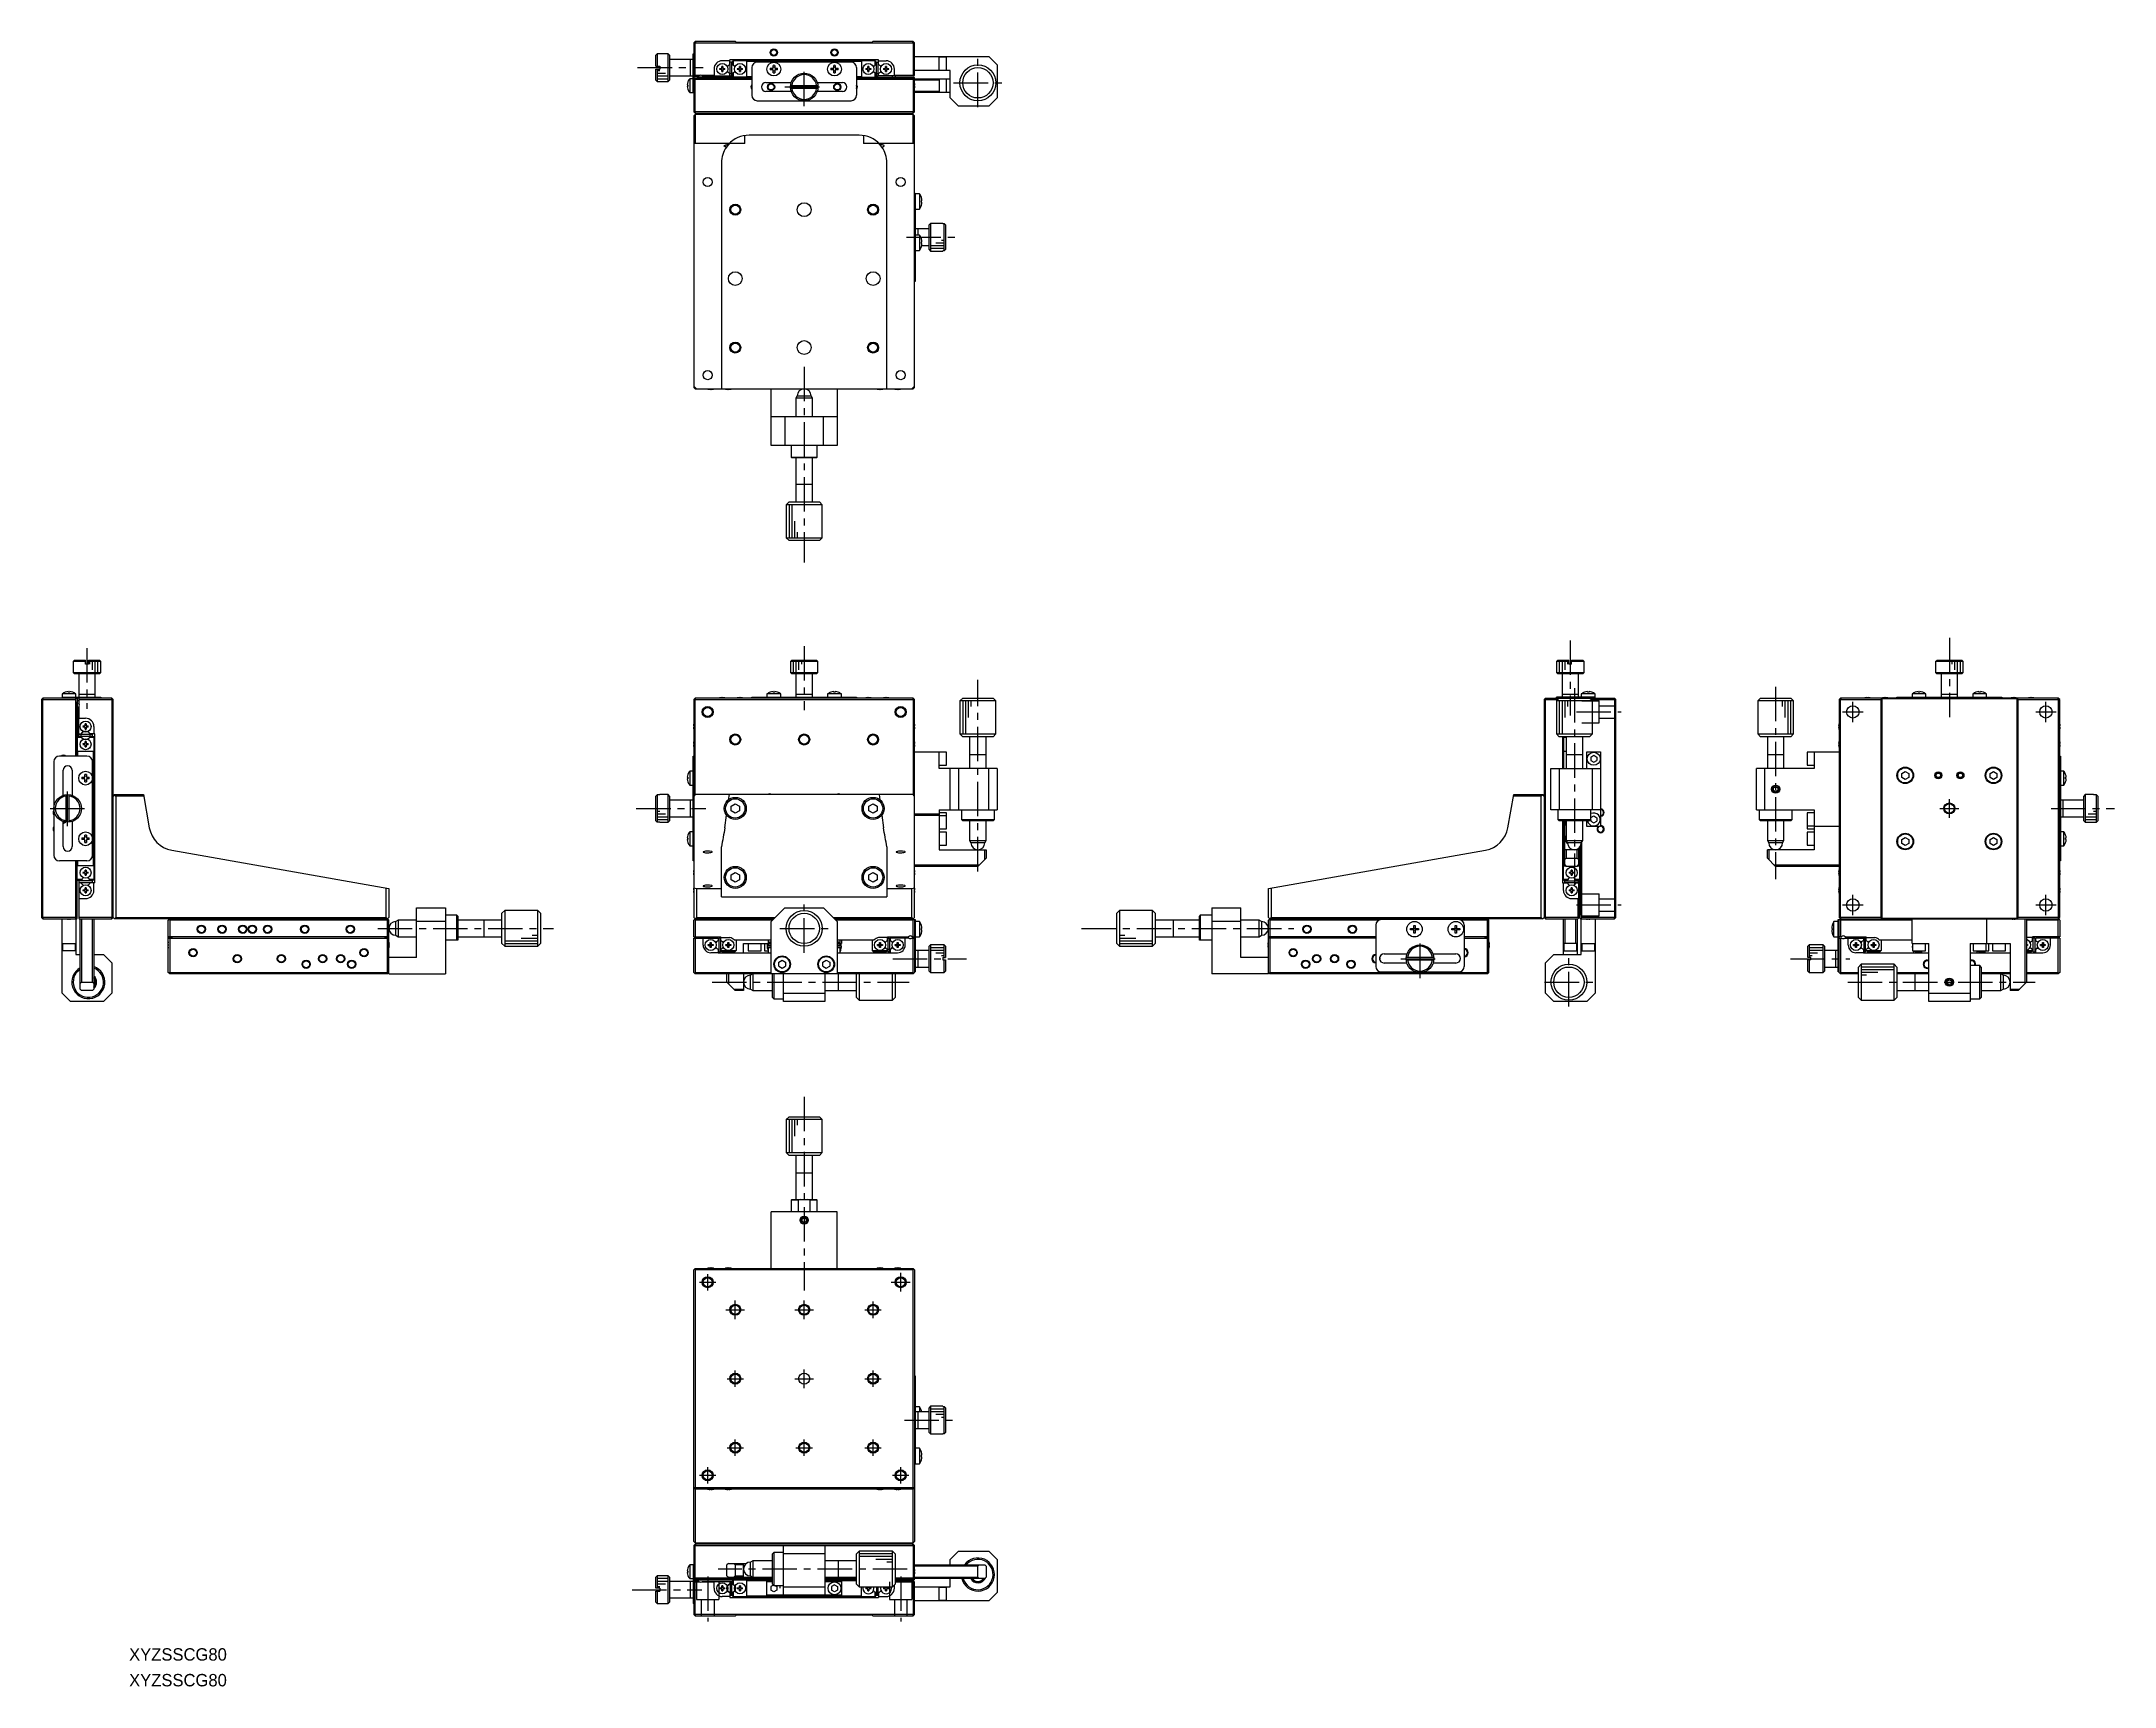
# Model space of a CAD drawing. Extents: x -371 to 381, y 89 to 685.
import ezdxf

# ---------------------------------------------------------------- set-up
doc = ezdxf.new("R2010")
doc.units = 0
doc.header["$LTSCALE"] = 10
doc.linetypes.add('CENTER', pattern=[2, 1.25, -0.25, 0.25, -0.25])
doc.linetypes.add('DASHED', pattern=[3.5, 2, -1.5])
doc.layers.get('0').update_dxf_attribs({"linetype": 'CONTINUOUS'})
doc.layers.add('CENTER', color=1, linetype='CENTER')
doc.styles.get("Standard").update_dxf_attribs({"font": 'FGP教科書体NT-M'})

msp = doc.modelspace()

# ---------------------------------------------------------------- texts
at = {"color": 7}
for p in [(-338.976327, 98.180202), (-338.976327, 88.853701)]:
    msp.add_text('XYZSSCG80', height=4.5, dxfattribs=at).set_placement(p)

# ---------------------------------------------------------------- linework, layer by layer
at = {"color": 7, "linetype": 'CONTINUOUS'}
for p, q in [((-133.650943, 685.361522), (-134.150943, 684.861522)), ((-134.150943, 684.861522), (-134.150943, 659.861522)), ((-134.150943, 684.761522), (-133.650943, 684.761522)), ((-119.050943, 685.361522), (-133.650943, 685.361522)), ((-133.650943, 684.761522), (-133.550943, 684.861522)), ((-133.650943, 673.061522), (-133.650943, 684.761522)), ((-133.550943, 685.361522), (-133.550943, 684.861522)), ((-133.550943, 684.861522), (-54.750943, 684.861522)), ((-118.700943, 685.011522), (-119.050943, 685.361522)), ((-69.600943, 685.011522), (-118.700943, 685.011522)), ((-69.250943, 685.361522), (-69.600943, 685.011522)), ((-54.650943, 685.361522), (-69.250943, 685.361522)), ((-54.750943, 684.861522), (-54.750943, 685.361522)), ((-54.750943, 684.861522), (-54.650943, 684.761522)), ((-54.150943, 684.861522), (-54.650943, 685.361522)), ((-54.650943, 684.761522), (-54.650943, 673.061522)), ((-54.650943, 684.761522), (-54.150943, 684.761522)), ((-54.150943, 673.061522), (-54.150943, 684.861522)), ((-147.450943, 680.861522), (-147.950943, 680.361522)), ((-147.950943, 676.361181), (-147.950943, 680.361522)), ((-147.450943, 680.861522), (-147.450943, 676.361902)), ((-143.450943, 680.861522), (-147.450943, 680.861522)), ((-142.950943, 680.361522), (-143.450943, 680.861522)), ((-143.450943, 670.861522), (-143.450943, 680.861522)), ((-142.950943, 680.361522), (-142.950943, 671.361522)), ((-134.450943, 678.861522), (-142.950943, 678.861522)), ((-135.450943, 678.861522), (-135.450943, 672.861522)), ((-134.450943, 680.861522), (-134.150943, 680.861522)), ((-134.450943, 666.861522), (-134.450943, 680.861522)), ((-121.150943, 678.361522), (-123.850943, 678.361522)), ((-121.444693, 676.736338), (-121.150943, 676.905934)), ((-67.150943, 678.661522), (-121.150943, 678.661522)), ((-121.150943, 676.905934), (-121.150943, 678.661522)), ((-120.950945, 672.861522), (-120.950945, 677.861522)), ((-120.350943, 677.861522), (-120.950943, 677.861522)), ((-120.350943, 672.861522), (-120.350943, 677.861522)), ((-119.950943, 678.361522), (-120.150943, 678.161522)), ((-120.150943, 678.161522), (-120.150943, 676.905934)), ((-120.150943, 676.905934), (-119.857193, 676.736338)), ((-68.350943, 678.361522), (-119.950943, 678.361522)), ((-119.850943, 678.361522), (-119.850943, 676.73271)), ((-114.950943, 672.361522), (-114.950943, 678.361522)), ((-114.950943, 678.161522), (-73.350943, 678.161522)), ((-77.150943, 677.861522), (-111.150943, 677.861522)), ((-105.450943, 675.661522), (-105.450943, 676.677767)), ((-104.850943, 676.677767), (-104.850943, 675.661522)), ((-99.650943, 678.661522), (-99.650943, 678.361522)), ((-96.650943, 678.361522), (-96.650943, 678.661522)), ((-91.650943, 678.661522), (-91.650943, 678.361522)), ((-88.650943, 678.361522), (-88.650943, 678.661522)), ((-83.450943, 675.661522), (-83.450943, 676.677767)), ((-82.850943, 676.677767), (-82.850943, 675.661522)), ((-73.350943, 678.361522), (-73.350943, 672.361522)), ((-68.450943, 676.73271), (-68.450943, 678.361522)), ((-68.444693, 676.736338), (-68.150943, 676.905934)), ((-68.350943, 678.361522), (-68.150943, 678.161522)), ((-68.150943, 676.905934), (-68.150943, 678.161522)), ((-67.950945, 672.861522), (-67.950945, 677.861522)), ((-67.950943, 677.861522), (-67.350943, 677.861522)), ((-67.350943, 672.861522), (-67.350943, 677.861522)), ((-67.150943, 676.905934), (-67.150943, 678.661522)), ((-67.150943, 678.361522), (-64.450943, 678.361522)), ((-66.857193, 676.736338), (-67.150943, 676.905934)), ((-54.150943, 679.861522), (-27.150943, 679.861522)), ((-45.150943, 674.861522), (-45.150943, 679.861522)), ((-42.550943, 679.711522), (-45.150943, 679.711522)), ((-42.550943, 675.011522), (-42.550943, 679.711522)), ((-24.150943, 676.861522), (-27.150943, 679.861522)), ((-24.150943, 676.861522), (-24.150943, 664.861522)), ((-147.950943, 676.361181), (-146.450943, 676.361067)), ((-147.950943, 675.361864), (-146.450943, 675.361978)), ((-147.950943, 671.361522), (-147.950943, 675.361864)), ((-147.950943, 671.361522), (-147.450943, 670.861522)), ((-147.450943, 675.361902), (-147.450943, 670.861522)), ((-147.450943, 670.861522), (-143.450943, 670.861522)), ((-146.450943, 676.361902), (-146.450943, 675.361902)), ((-143.450943, 670.861522), (-142.950943, 671.361522)), ((-142.950943, 672.861522), (-134.450943, 672.861522)), ((-136.528379, 669.661522), (-136.316245, 669.661522)), ((-136.316245, 670.711522), (-136.316245, 670.677767)), ((-136.316245, 669.661522), (-136.316245, 669.061522)), ((-134.450943, 671.861522), (-135.673442, 671.861522)), ((-135.673442, 671.861522), (-135.673442, 666.861522)), ((-134.338418, 669.561522), (-134.206675, 669.561522)), ((-134.206675, 669.161522), (-134.338418, 669.161522)), ((-134.206675, 670.311522), (-134.206675, 670.290231)), ((-134.206675, 669.561522), (-134.206675, 669.161522)), ((-134.150943, 673.061522), (-133.950943, 672.861522)), ((-133.950943, 672.361522), (-134.150943, 672.161522)), ((-133.950943, 671.861522), (-134.150943, 671.661522)), ((-133.950943, 672.861522), (-132.31238, 672.861522)), ((-113.150943, 672.361522), (-133.950943, 672.361522)), ((-113.150943, 671.861522), (-133.950943, 671.861522)), ((-133.850943, 672.861522), (-133.650943, 673.061522)), ((-133.650943, 671.661522), (-133.850943, 671.861522)), ((-131.963192, 673.061522), (-133.650943, 673.061522)), ((-133.650943, 659.961522), (-133.650943, 671.661522)), ((-133.650943, 671.661522), (-113.150943, 671.661522)), ((-132.750943, 671.861522), (-132.750943, 672.361522)), ((-132.650943, 672.361522), (-132.450943, 672.161522)), ((-132.450943, 672.161522), (-113.150943, 672.161522)), ((-132.450943, 671.861522), (-132.450943, 672.161522)), ((-126.850943, 673.061522), (-131.338693, 673.061522)), ((-130.989505, 672.861522), (-121.150943, 672.861522)), ((-126.850943, 675.361522), (-126.850943, 672.861522)), ((-124.779651, 675.561522), (-124.050943, 675.561522)), ((-124.050943, 675.161522), (-124.779651, 675.161522)), ((-124.050943, 675.561522), (-124.050943, 676.290231)), ((-124.050943, 674.432814), (-124.050943, 675.161522)), ((-123.650943, 676.290231), (-123.650943, 675.561522)), ((-123.650943, 675.561522), (-122.922234, 675.561522)), ((-123.650943, 675.161522), (-123.650943, 674.432814)), ((-122.922234, 675.161522), (-123.650943, 675.161522)), ((-121.150943, 673.81711), (-121.444693, 673.986707)), ((-121.150943, 672.861522), (-121.150943, 673.81711)), ((-120.950943, 672.861522), (-120.350943, 672.861522)), ((-119.857193, 673.986707), (-120.150943, 673.81711)), ((-120.150943, 673.81711), (-120.150943, 672.561522)), ((-119.950943, 672.361522), (-120.150943, 672.561522)), ((-119.850943, 673.990335), (-119.850943, 672.361522)), ((-118.379651, 675.561522), (-117.650943, 675.561522)), ((-117.650943, 675.161522), (-118.379651, 675.161522)), ((-117.650943, 675.561522), (-117.650943, 676.290231)), ((-117.650943, 674.432814), (-117.650943, 675.161522)), ((-117.250943, 676.290231), (-117.250943, 675.561522)), ((-117.250943, 675.561522), (-116.522234, 675.561522)), ((-116.522234, 675.161522), (-117.250943, 675.161522)), ((-117.250943, 675.161522), (-117.250943, 674.432814)), ((-113.150943, 672.561522), (-114.950943, 672.561522)), ((-113.150943, 675.861522), (-113.150943, 665.861522)), ((-108.000943, 670.511522), (-98.870847, 670.511522)), ((-106.467187, 675.661522), (-105.450943, 675.661522)), ((-105.450943, 675.061522), (-106.467187, 675.061522)), ((-105.450943, 674.045278), (-105.450943, 675.061522)), ((-104.850943, 675.661522), (-103.834698, 675.661522)), ((-103.834698, 675.061522), (-104.850943, 675.061522)), ((-104.850943, 675.061522), (-104.850943, 674.045278)), ((-99.12588, 669.361522), (-89.176005, 669.361522)), ((-89.431038, 670.511522), (-80.300943, 670.511522)), ((-84.467187, 675.661522), (-83.450943, 675.661522)), ((-83.450943, 675.061522), (-84.467187, 675.061522)), ((-83.450943, 674.045278), (-83.450943, 675.061522)), ((-82.850943, 675.661522), (-81.834698, 675.661522)), ((-81.834698, 675.061522), (-82.850943, 675.061522)), ((-82.850943, 675.061522), (-82.850943, 674.045278)), ((-75.150943, 675.861522), (-75.150943, 665.861522)), ((-73.350943, 672.561522), (-75.150943, 672.561522)), ((-75.150943, 672.361522), (-54.350943, 672.361522)), ((-75.150943, 672.161522), (-55.850943, 672.161522)), ((-54.350943, 671.861522), (-75.150943, 671.861522)), ((-75.150943, 671.661522), (-54.650943, 671.661522)), ((-71.779651, 675.561522), (-71.050943, 675.561522)), ((-71.050943, 675.161522), (-71.779651, 675.161522)), ((-71.050943, 675.561522), (-71.050943, 676.290231)), ((-71.050943, 674.432814), (-71.050943, 675.161522)), ((-70.650943, 676.290231), (-70.650943, 675.561522)), ((-70.650943, 675.561522), (-69.922234, 675.561522)), ((-69.922234, 675.161522), (-70.650943, 675.161522)), ((-70.650943, 675.161522), (-70.650943, 674.432814)), ((-68.450943, 672.361522), (-68.450943, 673.990335)), ((-68.150943, 673.81711), (-68.444693, 673.986707)), ((-68.150943, 672.561522), (-68.350943, 672.361522)), ((-68.150943, 672.561522), (-68.150943, 673.81711)), ((-67.950943, 672.861522), (-67.350943, 672.861522)), ((-67.150943, 673.81711), (-66.857193, 673.986707)), ((-67.150943, 672.861522), (-67.150943, 673.81711)), ((-54.350943, 672.861522), (-67.150943, 672.861522)), ((-65.379651, 675.561522), (-64.650943, 675.561522)), ((-64.650943, 675.161522), (-65.379651, 675.161522)), ((-64.650943, 675.561522), (-64.650943, 676.290231)), ((-64.650943, 674.432814), (-64.650943, 675.161522)), ((-64.250943, 676.290231), (-64.250943, 675.561522)), ((-64.250943, 675.561522), (-63.522234, 675.561522)), ((-64.250943, 675.161522), (-64.250943, 674.432814)), ((-63.522234, 675.161522), (-64.250943, 675.161522)), ((-62.150943, 672.361522), (-62.150943, 672.861522)), ((-61.450943, 672.861522), (-61.450943, 675.361522)), ((-54.650943, 673.061522), (-61.450943, 673.061522)), ((-61.150943, 672.861522), (-61.150943, 672.361522)), ((-55.850943, 672.161522), (-55.650943, 672.361522)), ((-55.850943, 672.161522), (-55.850943, 671.861522)), ((-55.550943, 672.361522), (-55.550943, 671.861522)), ((-54.650943, 673.061522), (-54.450943, 672.861522)), ((-54.450943, 671.861522), (-54.650943, 671.661522)), ((-54.650943, 671.661522), (-54.650943, 659.961522)), ((-54.350943, 672.861522), (-54.150943, 673.061522)), ((-54.150943, 672.161522), (-54.350943, 672.361522)), ((-54.150943, 671.661522), (-54.350943, 671.861522)), ((-41.150943, 674.861522), (-54.150943, 674.861522)), ((-54.150943, 659.861522), (-54.150943, 672.161522)), ((-54.150943, 671.861522), (-41.150943, 671.861522)), ((-45.150943, 671.361522), (-54.150943, 671.361522)), ((-54.09521, 670.290231), (-54.09521, 670.311522)), ((-54.09521, 669.561522), (-53.963467, 669.561522)), ((-54.09521, 669.161522), (-54.09521, 669.561522)), ((-53.963467, 669.161522), (-54.09521, 669.161522)), ((-45.150943, 675.011522), (-42.550943, 675.011522)), ((-45.150943, 671.861522), (-45.150943, 666.861522)), ((-42.550943, 671.711522), (-45.150943, 671.711522)), ((-42.550943, 667.011522), (-42.550943, 671.711522)), ((-41.150943, 664.861522), (-41.150943, 674.861522)), ((-136.316245, 669.061522), (-136.528379, 669.061522)), ((-136.316245, 668.045278), (-136.316245, 668.011522)), ((-135.673442, 666.861522), (-134.150943, 666.861522)), ((-134.206675, 668.432814), (-134.206675, 668.411522)), ((-111.150943, 663.861522), (-77.150943, 663.861522)), ((-98.870847, 667.211522), (-108.000943, 667.211522)), ((-89.176005, 668.361522), (-99.12588, 668.361522)), ((-80.300943, 667.211522), (-89.431038, 667.211522)), ((-54.150943, 667.361522), (-45.150943, 667.361522)), ((-41.150943, 666.861522), (-54.150943, 666.861522)), ((-54.09521, 668.411522), (-54.09521, 668.432814)), ((-45.150943, 667.011522), (-42.550943, 667.011522)), ((-41.150943, 664.861522), (-38.150943, 661.861522)), ((-27.150943, 661.861522), (-38.150943, 661.861522)), ((-27.150943, 661.861522), (-24.150943, 664.861522)), ((-133.650943, 659.961522), (-134.150943, 659.961522)), ((-133.650943, 659.361522), (-134.150943, 659.861522)), ((-134.150943, 658.361522), (-133.150943, 659.361522)), ((-134.150943, 658.361522), (-134.150943, 559.861522)), ((-133.550943, 659.861522), (-133.650943, 659.961522)), ((-133.650943, 659.361522), (-54.650943, 659.361522)), ((-133.650943, 658.861522), (-133.650943, 648.361522)), ((-54.650943, 658.861522), (-133.650943, 658.861522)), ((-54.750943, 659.861522), (-133.550943, 659.861522)), ((-133.550943, 659.361522), (-133.550943, 659.861522)), ((-55.150943, 659.361522), (-54.150943, 658.361522)), ((-54.650943, 659.961522), (-54.750943, 659.861522)), ((-54.750943, 659.861522), (-54.750943, 659.361522)), ((-54.150943, 659.961522), (-54.650943, 659.961522)), ((-54.150943, 659.861522), (-54.650943, 659.361522)), ((-54.650943, 648.361522), (-54.650943, 658.861522)), ((-54.150943, 559.861522), (-54.150943, 658.361522)), ((-133.650943, 648.361522), (-134.150943, 648.273359)), ((-115.650943, 648.361522), (-133.650943, 648.361522)), ((-123.150943, 647.479888), (-123.139364, 647.533514)), ((-123.138293, 647.423841), (-123.150943, 647.479888)), ((-123.139364, 647.533514), (-123.104695, 647.58683)), ((-123.100426, 647.368148), (-123.138293, 647.423841)), ((-123.104695, 647.58683), (-123.047137, 647.639526)), ((-123.03758, 647.313163), (-123.100426, 647.368148)), ((-123.047137, 647.639526), (-122.967023, 647.691299)), ((-122.950152, 647.259232), (-123.03758, 647.313163)), ((-122.967023, 647.691299), (-122.864816, 647.741847)), ((-122.838696, 647.206696), (-122.950152, 647.259232)), ((-122.864816, 647.741847), (-122.741108, 647.790879)), ((-122.703917, 647.155888), (-122.838696, 647.206696)), ((-122.741108, 647.790879), (-122.596616, 647.838111)), ((-122.546667, 647.10713), (-122.703917, 647.155888)), ((-122.596616, 647.838111), (-122.432176, 647.883268)), ((-122.36794, 647.060729), (-122.546667, 647.10713)), ((-122.432176, 647.883268), (-122.24874, 647.926091)), ((-121.601113, 648.031976), (-122.36794, 647.060729)), ((-122.24874, 647.926091), (-122.04737, 647.96633)), ((-122.04737, 647.96633), (-121.829231, 648.003753)), ((-121.829231, 648.003753), (-121.595587, 648.038143)), ((-115.650943, 648.361522), (-115.650943, 651.248382)), ((-74.150943, 651.361522), (-114.150943, 651.361522)), ((-72.650943, 651.248382), (-72.650943, 648.361522)), ((-54.650943, 648.361522), (-72.650943, 648.361522)), ((-66.472654, 648.003753), (-66.706298, 648.038143)), ((-65.933945, 647.060729), (-66.703511, 648.035035)), ((-66.254515, 647.96633), (-66.472654, 648.003753)), ((-66.053145, 647.926091), (-66.254515, 647.96633)), ((-65.869709, 647.883268), (-66.053145, 647.926091)), ((-65.933945, 647.060729), (-65.755218, 647.10713)), ((-65.705269, 647.838111), (-65.869709, 647.883268)), ((-65.755218, 647.10713), (-65.597968, 647.155888)), ((-65.560777, 647.790879), (-65.705269, 647.838111)), ((-65.597968, 647.155888), (-65.463189, 647.206696)), ((-65.437069, 647.741847), (-65.560777, 647.790879)), ((-65.463189, 647.206696), (-65.351733, 647.259232)), ((-65.334862, 647.691299), (-65.437069, 647.741847)), ((-65.351733, 647.259232), (-65.264305, 647.313163)), ((-65.254748, 647.639526), (-65.334862, 647.691299)), ((-65.264305, 647.313163), (-65.201459, 647.368148)), ((-65.19719, 647.58683), (-65.254748, 647.639526)), ((-65.201459, 647.368148), (-65.163592, 647.423841)), ((-65.162521, 647.533514), (-65.19719, 647.58683)), ((-65.163592, 647.423841), (-65.150943, 647.479888)), ((-65.150943, 647.479888), (-65.162521, 647.533514)), ((-54.150943, 648.273359), (-54.650943, 648.361522)), ((-124.150943, 641.361522), (-124.150943, 559.361522)), ((-64.150943, 559.361522), (-64.150943, 641.361522)), ((-54.150943, 630.361522), (-53.850943, 630.361522)), ((-53.850943, 630.361522), (-53.850943, 598.361522)), ((-52.308479, 630.161522), (-53.850943, 630.161522)), ((-53.850943, 624.561522), (-52.308479, 624.561522)), ((-52.308479, 630.161522), (-52.308479, 624.561522)), ((-51.657738, 628.760662), (-51.651569, 628.76367)), ((-51.657738, 627.621522), (-51.464481, 627.621522)), ((-51.657738, 627.101522), (-51.657738, 627.621522)), ((-51.464481, 627.101522), (-51.657738, 627.101522)), ((-51.651569, 625.959375), (-51.657738, 625.962383)), ((-48.850943, 617.361522), (-53.850943, 617.361522)), ((-52.850943, 615.161522), (-52.850943, 617.361522)), ((-48.350943, 619.361522), (-48.850943, 618.861522)), ((-48.850943, 609.861522), (-48.850943, 618.861522)), ((-48.350943, 619.361522), (-48.350943, 609.361522)), ((-43.850943, 619.361522), (-48.350943, 619.361522)), ((-43.850943, 619.361522), (-43.850943, 619.345497)), ((-43.850943, 619.345497), (-43.350943, 619.345497)), ((-43.350943, 609.377548), (-43.350943, 619.345497)), ((-43.350943, 619.345497), (-42.850943, 618.843709)), ((-42.850943, 618.843709), (-42.850943, 609.879335)), ((-52.308479, 615.161522), (-53.850943, 615.161522)), ((-53.850943, 609.561522), (-52.308479, 609.561522)), ((-52.308479, 615.161522), (-52.308479, 609.561522)), ((-51.657738, 613.760662), (-51.651569, 613.76367)), ((-51.657738, 612.621522), (-51.464481, 612.621522)), ((-51.657738, 612.101522), (-51.657738, 612.621522)), ((-51.464481, 612.101522), (-51.657738, 612.101522)), ((-51.651569, 610.959375), (-51.657738, 610.962383)), ((-51.558867, 611.361522), (-48.850943, 611.361522)), ((-48.850943, 609.861522), (-48.350943, 609.361522)), ((-48.350943, 609.361522), (-43.850943, 609.361522)), ((-43.850943, 609.377548), (-43.850943, 609.361522)), ((-43.350943, 609.377548), (-43.850943, 609.377548)), ((-42.850943, 609.879335), (-43.350943, 609.377548)), ((-53.850943, 598.361522), (-54.150943, 598.361522)), ((-134.150943, 560.361522), (-133.150943, 559.361522)), ((-134.150943, 559.861522), (-133.650943, 559.361522)), ((-133.650943, 559.861522), (-133.900943, 559.611522)), ((-133.650943, 559.361522), (-54.650943, 559.361522)), ((-128.939558, 559.287378), (-128.937304, 559.292001)), ((-128.230943, 559.292001), (-127.870943, 559.292001)), ((-128.230943, 559.171664), (-128.230943, 559.292001)), ((-127.870943, 559.292001), (-127.870943, 559.171664)), ((-127.164581, 559.292001), (-127.162327, 559.287378)), ((-122.539558, 559.287378), (-122.537304, 559.292001)), ((-121.830943, 559.292001), (-121.470943, 559.292001)), ((-121.830943, 559.171664), (-121.830943, 559.292001)), ((-121.470943, 559.292001), (-121.470943, 559.171664)), ((-120.764581, 559.292001), (-120.762327, 559.287378)), ((-106.150943, 538.861522), (-106.150943, 559.361522)), ((-96.650943, 556.861522), (-97.150943, 555.995497)), ((-96.650943, 556.861522), (-91.650943, 556.861522)), ((-91.150943, 555.995497), (-91.650943, 556.861522)), ((-82.150943, 559.361522), (-82.150943, 538.861522)), ((-67.539558, 559.287378), (-67.537304, 559.292001)), ((-66.830943, 559.292001), (-66.470943, 559.292001)), ((-66.830943, 559.171664), (-66.830943, 559.292001)), ((-66.470943, 559.292001), (-66.470943, 559.171664)), ((-65.764581, 559.292001), (-65.762327, 559.287378)), ((-61.139558, 559.287378), (-61.137304, 559.292001)), ((-60.430943, 559.292001), (-60.070943, 559.292001)), ((-60.430943, 559.171664), (-60.430943, 559.292001)), ((-60.070943, 559.292001), (-60.070943, 559.171664)), ((-59.364581, 559.292001), (-59.362327, 559.287378)), ((-55.150943, 559.361522), (-54.150943, 560.361522)), ((-54.400943, 559.611522), (-54.650943, 559.861522)), ((-54.150943, 559.861522), (-54.650943, 559.361522)), ((-106.150943, 549.361522), (-82.150943, 549.361522)), ((-101.150943, 549.361522), (-101.150943, 538.861522)), ((-91.150943, 555.995497), (-97.150943, 555.995497)), ((-97.150943, 555.995497), (-97.150943, 549.361542)), ((-91.150943, 549.361542), (-91.150943, 555.995497)), ((-87.150943, 538.861522), (-87.150943, 549.361522)), ((-82.150943, 538.861522), (-106.150943, 538.861522)), ((-98.900943, 538.861522), (-98.900943, 534.661522)), ((-98.900943, 534.661522), (-89.400943, 534.661522)), ((-98.900943, 534.661522), (-98.600943, 534.361522)), ((-89.700943, 534.361522), (-98.600943, 534.361522)), ((-97.150943, 534.361503), (-97.150943, 518.361522)), ((-91.150943, 518.361522), (-91.150943, 534.361503)), ((-89.700943, 534.361522), (-89.400943, 534.661522)), ((-89.400943, 534.661522), (-89.400943, 538.861522)), ((-99.650943, 518.361522), (-100.650943, 517.361522)), ((-87.650943, 517.361522), (-100.650943, 517.361522)), ((-100.650943, 517.361522), (-100.650943, 505.361522)), ((-99.650943, 518.361522), (-88.650943, 518.361522)), ((-87.650943, 517.361522), (-88.650943, 518.361522)), ((-87.650943, 505.361522), (-87.650943, 517.361522)), ((-100.650943, 505.361522), (-99.650943, 504.361522)), ((-100.650943, 505.361522), (-87.650943, 505.361522)), ((-88.651168, 504.361522), (-99.650943, 504.361522)), ((-88.650943, 504.361522), (-87.650943, 505.361522)), ((-358.762338, 461.020904), (-359.262338, 460.520904)), ((-354.762338, 460.520904), (-359.262338, 460.520904)), ((-359.262338, 460.520904), (-359.262338, 456.520904)), ((-358.762338, 461.020904), (-354.762338, 461.020904)), ((-354.762338, 459.520904), (-354.762338, 461.020904)), ((-353.762338, 459.520904), (-354.762338, 459.520904)), ((-353.762338, 461.020904), (-349.762338, 461.020904)), ((-353.762338, 459.520904), (-353.762338, 461.020904)), ((-349.262338, 460.520904), (-353.762338, 460.520904)), ((-349.262338, 460.520904), (-349.762338, 461.020904)), ((-349.262338, 456.520904), (-349.262338, 460.520904)), ((-99.12588, 459.520904), (-99.150943, 459.520904)), ((-99.150943, 459.520904), (-99.150943, 456.520904)), ((-99.12588, 460.520904), (-98.623078, 461.020904)), ((-99.12588, 460.520904), (-99.12588, 459.520904)), ((-89.176005, 460.520904), (-99.12588, 460.520904)), ((-98.623078, 461.020904), (-89.678807, 461.020904)), ((-89.678807, 461.020904), (-89.176005, 460.520904)), ((-89.176005, 459.520904), (-89.176005, 460.520904)), ((-89.150943, 459.520904), (-89.176005, 459.520904)), ((-89.150943, 456.520904), (-89.150943, 459.520904)), ((179.189676, 461.020904), (178.689676, 460.520904)), ((183.189676, 460.520904), (178.689676, 460.520904)), ((178.689676, 460.520904), (178.689676, 456.520904)), ((179.189676, 461.020904), (183.189676, 461.020904)), ((183.189676, 459.520904), (183.189676, 461.020904)), ((184.189676, 459.520904), (183.189676, 459.520904)), ((184.189676, 461.020904), (188.189676, 461.020904)), ((184.189676, 459.520904), (184.189676, 461.020904)), ((188.689676, 460.520904), (184.189676, 460.520904)), ((188.689676, 460.520904), (188.189676, 461.020904)), ((188.689676, 456.520904), (188.689676, 460.520904)), ((316.201476, 459.520904), (316.176413, 459.520904)), ((316.176413, 459.520904), (316.176413, 456.520904)), ((316.201476, 460.520904), (316.704277, 461.020904)), ((316.201476, 460.520904), (316.201476, 459.520904)), ((326.15135, 460.520904), (316.201476, 460.520904)), ((316.704277, 461.020904), (325.648549, 461.020904)), ((325.648549, 461.020904), (326.15135, 460.520904)), ((326.15135, 459.520904), (326.15135, 460.520904)), ((326.176413, 459.520904), (326.15135, 459.520904)), ((326.176413, 456.520904), (326.176413, 459.520904)), ((-359.262338, 456.520904), (-349.262338, 456.520904)), ((-359.262338, 456.520904), (-358.762338, 456.020904)), ((-349.762338, 456.020904), (-358.762338, 456.020904)), ((-357.262338, 456.020904), (-357.262338, 447.520904)), ((-351.262338, 447.520904), (-351.262338, 456.020904)), ((-349.762338, 456.020904), (-349.262338, 456.520904)), ((-99.150943, 456.520904), (-89.150943, 456.520904)), ((-99.150943, 456.520904), (-98.650943, 456.020904)), ((-89.650943, 456.020904), (-98.650943, 456.020904)), ((-97.150943, 456.020904), (-97.150943, 447.520904)), ((-91.150943, 447.520904), (-91.150943, 456.020904)), ((-89.650943, 456.020904), (-89.150943, 456.520904)), ((178.689676, 456.520904), (179.189676, 456.020904)), ((178.689676, 456.520904), (188.689676, 456.520904)), ((188.189676, 456.020904), (179.189676, 456.020904)), ((180.689676, 456.020904), (180.689676, 447.520904)), ((186.689676, 447.520904), (186.689676, 456.020904)), ((188.189676, 456.020904), (188.689676, 456.520904)), ((316.176413, 456.520904), (326.176413, 456.520904)), ((316.176413, 456.520904), (316.676413, 456.020904)), ((325.676413, 456.020904), (316.676413, 456.020904)), ((318.176413, 456.020904), (318.176413, 447.520904)), ((324.176413, 447.520904), (324.176413, 456.020904)), ((325.676413, 456.020904), (326.176413, 456.520904)), ((-370.762338, 446.720904), (-370.262338, 447.220904)), ((-370.762338, 446.720904), (-370.762338, 367.720904)), ((-370.762338, 446.620904), (-370.262338, 446.620904)), ((-345.262338, 447.220904), (-370.262338, 447.220904)), ((-370.262338, 446.620904), (-370.162338, 446.720904)), ((-370.262338, 367.820904), (-370.262338, 446.620904)), ((-370.162338, 446.720904), (-370.162338, 447.220904)), ((-370.162338, 446.720904), (-358.462338, 446.720904)), ((-358.262338, 448.743403), (-363.262338, 448.743403)), ((-363.262338, 448.743403), (-363.262338, 447.220904)), ((-363.262338, 447.520904), (-349.262338, 447.520904)), ((-362.078582, 449.386206), (-362.112338, 449.386206)), ((-361.691047, 447.276636), (-361.712338, 447.276636)), ((-361.062338, 449.386206), (-361.062338, 449.59834)), ((-360.462338, 449.386206), (-361.062338, 449.386206)), ((-360.962338, 447.276636), (-360.962338, 447.408379)), ((-360.562338, 447.276636), (-360.962338, 447.276636)), ((-360.562338, 447.408379), (-360.562338, 447.276636)), ((-360.462338, 449.59834), (-360.462338, 449.386206)), ((-359.812338, 447.276636), (-359.833629, 447.276636)), ((-359.412338, 449.386206), (-359.446093, 449.386206)), ((-358.262338, 447.020904), (-358.462338, 447.220904)), ((-358.462338, 446.720904), (-358.262338, 446.920904)), ((-358.462338, 446.720904), (-358.462338, 426.220904)), ((-358.262338, 447.520904), (-358.262338, 448.743403)), ((-358.262338, 426.220904), (-358.262338, 447.020904)), ((-358.262338, 445.820904), (-357.762338, 445.820904)), ((-358.262338, 445.520904), (-357.962338, 445.520904)), ((-357.762338, 447.020904), (-357.962338, 447.220904)), ((-357.762338, 445.720904), (-357.962338, 445.520904)), ((-357.962338, 445.520904), (-357.962338, 426.220904)), ((-357.762338, 447.020904), (-357.762338, 426.220904)), ((-357.262338, 446.220904), (-357.762338, 446.220904)), ((-351.262338, 448.520904), (-357.262338, 448.520904)), ((-357.062338, 447.220904), (-357.262338, 447.020904)), ((-357.262338, 447.020904), (-357.262338, 445.382341)), ((-357.262338, 446.920904), (-357.062338, 446.720904)), ((-357.262338, 434.220904), (-357.262338, 444.059466)), ((-357.062338, 446.720904), (-345.362338, 446.720904)), ((-357.062338, 445.033153), (-357.062338, 446.720904)), ((-357.062338, 439.920904), (-357.062338, 444.408654)), ((-349.262338, 447.520904), (-349.262338, 447.220904)), ((-345.362338, 447.220904), (-345.362338, 446.720904)), ((-345.362338, 446.720904), (-345.262338, 446.620904)), ((-344.762338, 446.720904), (-345.262338, 447.220904)), ((-344.762338, 446.620904), (-345.262338, 446.620904)), ((-345.262338, 446.620904), (-345.262338, 367.820904)), ((-344.762338, 367.720904), (-344.762338, 446.720904)), ((-133.650943, 447.220904), (-134.150943, 446.720904)), ((-134.150943, 446.720904), (-134.150943, 367.720904)), ((-133.650943, 446.620904), (-134.150943, 446.620904)), ((-54.650943, 447.220904), (-133.650943, 447.220904)), ((-133.650943, 446.620904), (-133.550943, 446.720904)), ((-133.650943, 412.220904), (-133.650943, 446.620904)), ((-133.550943, 446.720904), (-133.550943, 447.220904)), ((-133.550943, 446.720904), (-54.750943, 446.720904)), ((-124.779651, 447.276636), (-124.800943, 447.276636)), ((-124.050943, 447.276636), (-124.050943, 447.408379)), ((-123.650943, 447.276636), (-124.050943, 447.276636)), ((-123.650943, 447.408379), (-123.650943, 447.276636)), ((-122.900943, 447.276636), (-122.922234, 447.276636)), ((-118.379651, 447.276636), (-118.400943, 447.276636)), ((-117.650943, 447.276636), (-117.650943, 447.408379)), ((-117.250943, 447.276636), (-117.650943, 447.276636)), ((-117.250943, 447.408379), (-117.250943, 447.276636)), ((-116.500943, 447.276636), (-116.522234, 447.276636)), ((-113.150943, 447.220904), (-113.150943, 447.520904)), ((-113.150943, 447.520904), (-75.150943, 447.520904)), ((-102.650943, 448.743403), (-107.650943, 448.743403)), ((-107.650943, 448.743403), (-107.650943, 447.520904)), ((-106.467187, 449.386206), (-106.500943, 449.386206)), ((-105.450943, 449.386206), (-105.450943, 449.59834)), ((-104.850943, 449.386206), (-105.450943, 449.386206)), ((-104.850943, 449.59834), (-104.850943, 449.386206)), ((-103.800943, 449.386206), (-103.834698, 449.386206)), ((-102.650943, 447.520904), (-102.650943, 448.743403)), ((-91.150943, 448.520904), (-97.150943, 448.520904)), ((-80.650943, 448.743403), (-85.650943, 448.743403)), ((-85.650943, 448.743403), (-85.650943, 447.520904)), ((-84.467187, 449.386206), (-84.500943, 449.386206)), ((-83.450943, 449.386206), (-83.450943, 449.59834)), ((-82.850943, 449.386206), (-83.450943, 449.386206)), ((-82.850943, 449.59834), (-82.850943, 449.386206)), ((-81.800943, 449.386206), (-81.834698, 449.386206)), ((-80.650943, 447.520904), (-80.650943, 448.743403)), ((-75.150943, 447.520904), (-75.150943, 447.220904)), ((-71.779651, 447.276636), (-71.800943, 447.276636)), ((-71.050943, 447.276636), (-71.050943, 447.408379)), ((-70.650943, 447.276636), (-71.050943, 447.276636)), ((-70.650943, 447.408379), (-70.650943, 447.276636)), ((-69.900943, 447.276636), (-69.922234, 447.276636)), ((-65.379651, 447.276636), (-65.400943, 447.276636)), ((-64.650943, 447.276636), (-64.650943, 447.408379)), ((-64.250943, 447.276636), (-64.650943, 447.276636)), ((-64.250943, 447.408379), (-64.250943, 447.276636)), ((-63.500943, 447.276636), (-63.522234, 447.276636)), ((-54.750943, 447.220904), (-54.750943, 446.720904)), ((-54.750943, 446.720904), (-54.650943, 446.620904)), ((-54.150943, 446.720904), (-54.650943, 447.220904)), ((-54.150943, 446.620904), (-54.650943, 446.620904)), ((-54.650943, 446.620904), (-54.650943, 412.220904)), ((-54.150943, 367.720904), (-54.150943, 446.720904)), ((-36.650943, 447.220904), (-37.650943, 446.220904)), ((-37.650943, 446.220904), (-37.650943, 434.220904)), ((-24.650943, 446.220904), (-37.650943, 446.220904)), ((-36.650943, 447.220904), (-25.650943, 447.220904)), ((-24.650943, 446.220904), (-25.650943, 447.220904)), ((-24.650943, 434.220904), (-24.650943, 446.220904)), ((174.689676, 447.220904), (174.189676, 446.720904)), ((174.189676, 446.720904), (174.189676, 367.720904)), ((174.689676, 446.620904), (174.189676, 446.620904)), ((174.689676, 447.220904), (199.689676, 447.220904)), ((174.689676, 446.620904), (174.789676, 446.720904)), ((174.689676, 367.820904), (174.689676, 446.620904)), ((174.789676, 446.720904), (174.789676, 447.220904)), ((174.789676, 446.720904), (179.189676, 446.720904)), ((178.689676, 447.220904), (178.689676, 447.520904)), ((192.689676, 447.520904), (178.689676, 447.520904)), ((179.689676, 447.220904), (178.689676, 446.220904)), ((191.689676, 446.220904), (178.689676, 446.220904)), ((178.689676, 446.220904), (178.689676, 434.220904)), ((186.689676, 448.520904), (180.689676, 448.520904)), ((192.689676, 448.743403), (187.689676, 448.743403)), ((187.689676, 448.743403), (187.689676, 447.520904)), ((188.873432, 449.386206), (188.839676, 449.386206)), ((189.260968, 447.276636), (189.239676, 447.276636)), ((189.889676, 449.386206), (189.889676, 449.59834)), ((190.489676, 449.386206), (189.889676, 449.386206)), ((189.989676, 447.276636), (189.989676, 447.408379)), ((190.389676, 447.276636), (189.989676, 447.276636)), ((190.389676, 447.408379), (190.389676, 447.276636)), ((190.489676, 449.59834), (190.489676, 449.386206)), ((191.689676, 446.220904), (190.689676, 447.220904)), ((191.139676, 447.276636), (191.118385, 447.276636)), ((191.189676, 446.720904), (199.589676, 446.720904)), ((191.539676, 449.386206), (191.505921, 449.386206)), ((191.689676, 434.220904), (191.689676, 446.220904)), ((192.689676, 447.220904), (192.689676, 448.743403)), ((199.589676, 447.220904), (199.589676, 446.720904)), ((199.589676, 446.720904), (199.689676, 446.620904)), ((199.689676, 447.220904), (200.189676, 446.720904)), ((199.689676, 446.620904), (199.689676, 367.820904)), ((199.689676, 446.620904), (200.189676, 446.620904)), ((200.189676, 367.720904), (200.189676, 446.720904)), ((252.676413, 447.220904), (251.676413, 446.220904)), ((264.676413, 446.220904), (251.676413, 446.220904)), ((251.676413, 446.220904), (251.676413, 434.220904)), ((252.676413, 447.220904), (263.676413, 447.220904)), ((264.676413, 446.220904), (263.676413, 447.220904)), ((264.676413, 434.220904), (264.676413, 446.220904)), ((281.676413, 447.220904), (281.176413, 446.720904)), ((281.176413, 446.720904), (281.176413, 367.720904)), ((281.176413, 446.620904), (281.676413, 446.620904)), ((360.676413, 447.220904), (281.676413, 447.220904)), ((281.676413, 446.620904), (281.776413, 446.720904)), ((281.676413, 367.820904), (281.676413, 446.620904)), ((281.776413, 447.220904), (281.776413, 446.720904)), ((281.776413, 446.720904), (296.276413, 446.720904)), ((290.547704, 447.276636), (290.526413, 447.276636)), ((291.276413, 447.276636), (291.276413, 447.408379)), ((291.676413, 447.276636), (291.276413, 447.276636)), ((291.676413, 447.408379), (291.676413, 447.276636)), ((292.426413, 447.276636), (292.405122, 447.276636)), ((296.276413, 446.720904), (296.626413, 447.070904)), ((296.276413, 446.720904), (296.276413, 367.720904)), ((296.626413, 447.070904), (345.726413, 447.070904)), ((296.626413, 447.070904), (296.626413, 367.370904)), ((296.947704, 447.276636), (296.926413, 447.276636)), ((297.676413, 447.276636), (297.676413, 447.408379)), ((298.076413, 447.276636), (297.676413, 447.276636)), ((298.076413, 447.408379), (298.076413, 447.276636)), ((298.826413, 447.276636), (298.805122, 447.276636)), ((302.176413, 447.220904), (302.176413, 447.520904)), ((302.176413, 447.520904), (340.176413, 447.520904)), ((307.676413, 448.743403), (307.676413, 447.520904)), ((312.676413, 448.743403), (307.676413, 448.743403)), ((308.860168, 449.386206), (308.826413, 449.386206)), ((309.876413, 449.386206), (309.876413, 449.59834)), ((310.476413, 449.386206), (309.876413, 449.386206)), ((310.476413, 449.59834), (310.476413, 449.386206)), ((311.526413, 449.386206), (311.492658, 449.386206)), ((312.676413, 447.520904), (312.676413, 448.743403)), ((324.176413, 448.520904), (318.176413, 448.520904)), ((329.676413, 448.743403), (329.676413, 447.520904)), ((334.676413, 448.743403), (329.676413, 448.743403)), ((330.860168, 449.386206), (330.826413, 449.386206)), ((331.876413, 449.386206), (331.876413, 449.59834)), ((332.476413, 449.386206), (331.876413, 449.386206)), ((332.476413, 449.59834), (332.476413, 449.386206)), ((333.526413, 449.386206), (333.492658, 449.386206)), ((334.676413, 447.520904), (334.676413, 448.743403)), ((340.176413, 447.520904), (340.176413, 447.220904)), ((343.547704, 447.276636), (343.526413, 447.276636)), ((344.276413, 447.276636), (344.276413, 447.408379)), ((344.676413, 447.276636), (344.276413, 447.276636)), ((344.676413, 447.408379), (344.676413, 447.276636)), ((345.426413, 447.276636), (345.405122, 447.276636)), ((345.726413, 447.070904), (346.076413, 446.720904)), ((345.726413, 367.370904), (345.726413, 447.070904)), ((346.076413, 446.720904), (360.576413, 446.720904)), ((346.076413, 367.720904), (346.076413, 446.720904)), ((349.947704, 447.276636), (349.926413, 447.276636)), ((350.676413, 447.276636), (350.676413, 447.408379)), ((351.076413, 447.276636), (350.676413, 447.276636)), ((351.076413, 447.408379), (351.076413, 447.276636)), ((351.826413, 447.276636), (351.805122, 447.276636)), ((360.576413, 446.720904), (360.576413, 447.220904)), ((360.576413, 446.720904), (360.676413, 446.620904)), ((361.176413, 446.720904), (360.676413, 447.220904)), ((360.676413, 446.620904), (360.676413, 367.820904)), ((360.676413, 446.620904), (361.176413, 446.620904)), ((361.176413, 367.720904), (361.176413, 446.720904)), ((-357.262338, 439.920904), (-354.762338, 439.920904)), ((-355.691047, 437.120904), (-354.962338, 437.120904)), ((-354.962338, 436.720904), (-355.691047, 436.720904)), ((-354.962338, 437.120904), (-354.962338, 437.849612)), ((-354.962338, 435.992195), (-354.962338, 436.720904)), ((-354.562338, 437.849612), (-354.562338, 437.120904)), ((-354.562338, 437.120904), (-353.833629, 437.120904)), ((-353.833629, 436.720904), (-354.562338, 436.720904)), ((-354.562338, 436.720904), (-354.562338, 435.992195)), ((-351.762338, 436.920904), (-351.762338, 434.220904)), ((-134.338418, 437.120904), (-134.206675, 437.120904)), ((-134.206675, 436.720904), (-134.338418, 436.720904)), ((-134.206675, 437.870904), (-134.206675, 437.849612)), ((-134.206675, 437.120904), (-134.206675, 436.720904)), ((-54.09521, 437.849612), (-54.09521, 437.870904)), ((-54.09521, 437.120904), (-53.963467, 437.120904)), ((-54.09521, 436.720904), (-54.09521, 437.120904)), ((-53.963467, 436.720904), (-54.09521, 436.720904)), ((280.988938, 437.120904), (281.120681, 437.120904)), ((281.120681, 436.720904), (280.988938, 436.720904)), ((281.120681, 437.870904), (281.120681, 437.849612)), ((281.120681, 437.120904), (281.120681, 436.720904)), ((361.232145, 437.849612), (361.232145, 437.870904)), ((361.232145, 437.120904), (361.363889, 437.120904)), ((361.232145, 436.720904), (361.232145, 437.120904)), ((361.363889, 436.720904), (361.232145, 436.720904)), ((-357.762338, 434.220904), (-356.30675, 434.220904)), ((-357.762338, 433.020904), (-357.562338, 433.220904)), ((-356.30675, 433.220904), (-357.762338, 433.220904)), ((-356.133526, 432.920904), (-357.762338, 432.920904)), ((-352.262338, 434.020904), (-357.262338, 434.020904)), ((-357.262338, 433.420904), (-357.262338, 434.020904)), ((-357.262338, 433.420904), (-352.262338, 433.420904)), ((-356.137153, 434.514654), (-356.30675, 434.220904)), ((-356.137153, 432.927154), (-356.30675, 433.220904)), ((-355.691047, 430.720904), (-354.962338, 430.720904)), ((-354.962338, 430.320904), (-355.691047, 430.320904)), ((-354.962338, 430.720904), (-354.962338, 431.449612)), ((-354.962338, 429.592195), (-354.962338, 430.320904)), ((-354.562338, 431.449612), (-354.562338, 430.720904)), ((-354.562338, 430.720904), (-353.833629, 430.720904)), ((-353.833629, 430.320904), (-354.562338, 430.320904)), ((-354.562338, 430.320904), (-354.562338, 429.592195)), ((-351.762338, 432.920904), (-353.39115, 432.920904)), ((-353.217926, 434.220904), (-353.387522, 434.514654)), ((-353.217926, 433.220904), (-353.387522, 432.927154)), ((-351.462338, 434.220904), (-353.217926, 434.220904)), ((-351.462338, 433.220904), (-353.217926, 433.220904)), ((-352.262338, 433.420904), (-352.262338, 434.020904)), ((-351.762338, 433.020904), (-351.962338, 433.220904)), ((-351.762338, 433.020904), (-351.762338, 381.420904)), ((-351.462338, 380.220904), (-351.462338, 434.220904)), ((-134.338418, 430.720904), (-134.206675, 430.720904)), ((-134.206675, 430.320904), (-134.338418, 430.320904)), ((-134.206675, 435.992195), (-134.206675, 435.970904)), ((-134.206675, 431.470904), (-134.206675, 431.449612)), ((-134.206675, 430.720904), (-134.206675, 430.320904)), ((-134.206675, 429.592195), (-134.206675, 429.570904)), ((-54.09521, 435.970904), (-54.09521, 435.992195)), ((-54.09521, 431.449612), (-54.09521, 431.470904)), ((-54.09521, 430.720904), (-53.963467, 430.720904)), ((-54.09521, 430.320904), (-54.09521, 430.720904)), ((-53.963467, 430.320904), (-54.09521, 430.320904)), ((-54.09521, 429.570904), (-54.09521, 429.592195)), ((-37.650943, 434.220904), (-24.650943, 434.220904)), ((-37.650943, 434.220904), (-36.650943, 433.220904)), ((-25.650943, 433.220904), (-36.650943, 433.220904)), ((-34.150943, 433.220904), (-34.150943, 421.720904)), ((-28.150943, 421.720904), (-28.150943, 433.220904)), ((-25.650943, 433.220904), (-24.650943, 434.220904)), ((178.689676, 434.220904), (179.689676, 433.220904)), ((178.689676, 434.220904), (191.689676, 434.220904)), ((190.689676, 433.220904), (179.689676, 433.220904)), ((180.889676, 433.220904), (180.889676, 421.720904)), ((181.389676, 433.220904), (181.189676, 433.020904)), ((181.189676, 433.020904), (181.189676, 421.720904)), ((182.189676, 432.920904), (181.189676, 432.920904)), ((182.189676, 433.220904), (182.189676, 421.720904)), ((188.189676, 421.720904), (188.189676, 433.220904)), ((190.689676, 433.220904), (191.689676, 434.220904)), ((251.676413, 434.220904), (252.676413, 433.220904)), ((251.676413, 434.220904), (264.676413, 434.220904)), ((263.676413, 433.220904), (252.676413, 433.220904)), ((255.176413, 433.220904), (255.176413, 421.720904)), ((261.176413, 421.720904), (261.176413, 433.220904)), ((263.676413, 433.220904), (264.676413, 434.220904)), ((280.988938, 430.720904), (281.120681, 430.720904)), ((281.120681, 430.320904), (280.988938, 430.320904)), ((281.120681, 435.992195), (281.120681, 435.970904)), ((281.120681, 431.470904), (281.120681, 431.449612)), ((281.120681, 430.720904), (281.120681, 430.320904)), ((281.120681, 429.592195), (281.120681, 429.570904)), ((361.232145, 435.970904), (361.232145, 435.992195)), ((361.232145, 431.449612), (361.232145, 431.470904)), ((361.232145, 430.720904), (361.363889, 430.720904)), ((361.232145, 430.320904), (361.232145, 430.720904)), ((361.363889, 430.320904), (361.232145, 430.320904)), ((361.232145, 429.570904), (361.232145, 429.592195)), ((-366.262338, 424.220904), (-366.262338, 390.220904)), ((-354.262338, 426.220904), (-364.262338, 426.220904)), ((-362.912338, 411.940808), (-362.912338, 421.070904)), ((-359.612338, 421.070904), (-359.612338, 411.940808)), ((-357.762338, 428.020904), (-351.762338, 428.020904)), ((-357.562338, 426.220904), (-357.562338, 428.020904)), ((-352.262338, 390.220904), (-352.262338, 424.220904)), ((-351.962338, 428.020904), (-351.962338, 386.420904)), ((-351.462338, 421.720904), (-351.762338, 421.720904)), ((-134.450943, 426.220904), (-134.150943, 426.220904)), ((-134.450943, 388.220904), (-134.450943, 426.220904)), ((-54.150943, 427.720904), (-45.150943, 427.720904)), ((-45.150943, 421.720904), (-45.150943, 427.720904)), ((-42.550943, 427.570904), (-45.150943, 427.570904)), ((-45.150943, 422.870904), (-42.550943, 422.870904)), ((-24.150943, 421.720904), (-45.150943, 421.720904)), ((-42.550943, 422.870904), (-42.550943, 427.570904)), ((-41.150943, 406.720904), (-41.150943, 421.720904)), ((-38.150943, 421.720904), (-38.150943, 406.720904)), ((-27.150943, 406.720904), (-27.150943, 421.720904)), ((-24.150943, 421.720904), (-24.150943, 406.720904)), ((176.689676, 406.720904), (176.689676, 421.720904)), ((176.689676, 421.720904), (194.689676, 421.720904)), ((179.689676, 421.720904), (179.689676, 406.720904)), ((181.189676, 428.020904), (182.189676, 428.020904)), ((181.389676, 421.720904), (181.389676, 428.020904)), ((189.689676, 427.720904), (194.689676, 427.720904)), ((189.689676, 421.720904), (189.689676, 427.720904)), ((191.089676, 425.855989), (192.189676, 426.491074)), ((191.089676, 425.855989), (191.089676, 424.585818)), ((191.089676, 424.585818), (192.189676, 423.950733)), ((191.689676, 406.720904), (191.689676, 421.720904)), ((192.189676, 426.491074), (193.289676, 425.855989)), ((192.189676, 423.950733), (193.289676, 424.585818)), ((193.289676, 425.855989), (193.289676, 424.585818)), ((194.689676, 427.720904), (194.689676, 400.720904)), ((251.176413, 406.720904), (251.176413, 421.720904)), ((272.176413, 421.720904), (251.176413, 421.720904)), ((254.176413, 421.720904), (254.176413, 406.720904)), ((272.176413, 427.570904), (269.576413, 427.570904)), ((269.576413, 427.570904), (269.576413, 422.870904)), ((269.576413, 422.870904), (272.176413, 422.870904)), ((272.176413, 427.720904), (281.176413, 427.720904)), ((272.176413, 427.720904), (272.176413, 421.720904)), ((361.176413, 426.220904), (361.476413, 426.220904)), ((361.476413, 426.220904), (361.476413, 388.220904)), ((-356.078582, 418.520904), (-355.062338, 418.520904)), ((-355.062338, 417.920904), (-356.078582, 417.920904)), ((-355.062338, 418.520904), (-355.062338, 419.537148)), ((-355.062338, 416.904659), (-355.062338, 417.920904)), ((-354.462338, 419.537148), (-354.462338, 418.520904)), ((-354.462338, 418.520904), (-353.446093, 418.520904)), ((-354.462338, 417.920904), (-354.462338, 416.904659)), ((-353.446093, 417.920904), (-354.462338, 417.920904)), ((-136.528379, 418.520904), (-136.316245, 418.520904)), ((-136.316245, 417.920904), (-136.528379, 417.920904)), ((-136.316245, 419.570904), (-136.316245, 419.537148)), ((-136.316245, 418.520904), (-136.316245, 417.920904)), ((-136.316245, 416.904659), (-136.316245, 416.870904)), ((-135.673442, 420.720904), (-135.673442, 415.720904)), ((-134.450943, 420.720904), (-135.673442, 420.720904)), ((-135.673442, 415.720904), (-134.450943, 415.720904)), ((257.426413, 414.653916), (258.176413, 415.086929)), ((257.426413, 413.787891), (257.426413, 414.653916)), ((258.176413, 413.354878), (257.426413, 413.787891)), ((258.176413, 415.086929), (258.926413, 414.653916)), ((258.926413, 413.787891), (258.176413, 413.354878)), ((258.926413, 414.653916), (258.926413, 413.787891)), ((303.926413, 419.942591), (305.176413, 420.664279)), ((303.926413, 418.499216), (303.926413, 419.942591)), ((305.176413, 417.777528), (303.926413, 418.499216)), ((305.176413, 420.664279), (306.426413, 419.942591)), ((306.426413, 418.499216), (305.176413, 417.777528)), ((306.426413, 419.942591), (306.426413, 418.499216)), ((335.926413, 419.942591), (337.176413, 420.664279)), ((335.926413, 418.499216), (335.926413, 419.942591)), ((337.176413, 417.777528), (335.926413, 418.499216)), ((337.176413, 420.664279), (338.426413, 419.942591)), ((338.426413, 418.499216), (337.176413, 417.777528)), ((338.426413, 419.942591), (338.426413, 418.499216)), ((362.698912, 420.720904), (361.476413, 420.720904)), ((361.476413, 415.720904), (362.698912, 415.720904)), ((362.698912, 415.720904), (362.698912, 420.720904)), ((363.341715, 419.537148), (363.341715, 419.570904)), ((363.341715, 418.520904), (363.553849, 418.520904)), ((363.341715, 417.920904), (363.341715, 418.520904)), ((363.553849, 417.920904), (363.341715, 417.920904)), ((363.341715, 416.870904), (363.341715, 416.904659)), ((-361.761959, 402.245928), (-361.762717, 412.195803)), ((-360.761958, 402.246005), (-360.76273, 412.195879)), ((-351.462338, 412.720904), (-351.762338, 412.720904)), ((-351.762338, 409.720904), (-351.462338, 409.720904)), ((-351.762338, 406.720904), (-351.462338, 406.720904)), ((-344.262338, 412.220904), (-344.762338, 411.720904)), ((-343.762338, 411.720904), (-344.262338, 412.220904)), ((-344.262338, 412.220904), (-333.762338, 412.220904)), ((-333.674174, 411.720904), (-343.762338, 411.720904)), ((-343.762338, 411.720904), (-343.762338, 367.720904)), ((-333.762338, 412.220904), (-331.646641, 400.222257)), ((-147.950943, 411.693078), (-147.450943, 412.195879)), ((-147.950943, 402.748806), (-147.950943, 411.693078)), ((-147.450943, 412.195879), (-147.450943, 402.246005)), ((-146.450943, 412.195879), (-147.450943, 412.195879)), ((-146.450943, 412.220904), (-146.450943, 412.195879)), ((-143.450943, 412.220904), (-146.450943, 412.220904)), ((-143.450943, 402.220904), (-143.450943, 412.220904)), ((-142.950943, 411.720904), (-143.450943, 412.220904)), ((-142.950943, 411.720904), (-142.950943, 402.720904)), ((-134.450943, 410.220904), (-142.950943, 410.220904)), ((-135.450943, 410.220904), (-135.450943, 404.220904)), ((-133.650943, 412.220904), (-134.150943, 411.720904)), ((-54.650943, 412.220904), (-133.650943, 412.220904)), ((-121.595587, 410.386928), (-121.292371, 412.220904)), ((-120.650943, 408.086929), (-119.150943, 408.952954)), ((-120.650943, 406.354878), (-120.650943, 408.086929)), ((-119.150943, 405.488853), (-120.650943, 406.354878)), ((-119.150943, 408.952954), (-117.650943, 408.086929)), ((-117.650943, 406.354878), (-119.150943, 405.488853)), ((-117.650943, 408.086929), (-117.650943, 406.354878)), ((-81.583722, 412.220904), (-81.594609, 412.294493)), ((-70.650943, 408.086929), (-69.150943, 408.952954)), ((-70.650943, 406.354878), (-70.650943, 408.086929)), ((-69.150943, 405.488853), (-70.650943, 406.354878)), ((-69.150943, 408.952954), (-67.650943, 408.086929)), ((-67.650943, 406.354878), (-69.150943, 405.488853)), ((-67.650943, 408.086929), (-67.650943, 406.354878)), ((-67.009514, 412.220904), (-66.706298, 410.386928)), ((-54.150943, 411.720904), (-54.650943, 412.220904)), ((-45.150943, 406.720904), (-45.150943, 392.220904)), ((-45.150943, 406.720904), (-24.150943, 406.720904)), ((-37.150943, 406.720904), (-37.150943, 403.220904)), ((-25.150943, 403.220904), (-25.150943, 406.720904)), ((161.074002, 400.222253), (163.189676, 412.220904)), ((173.189676, 411.720904), (163.101513, 411.720904)), ((163.189676, 412.220904), (173.689676, 412.220904)), ((173.689676, 412.220904), (173.189676, 411.720904)), ((173.189676, 367.720904), (173.189676, 411.720904)), ((174.189676, 411.720904), (173.689676, 412.220904)), ((194.689676, 406.720904), (176.689676, 406.720904)), ((179.189676, 406.720904), (179.189676, 403.220904)), ((191.189676, 403.220904), (191.189676, 406.720904)), ((251.176413, 406.720904), (272.176413, 406.720904)), ((252.176413, 406.720904), (252.176413, 403.220904)), ((264.176413, 403.220904), (264.176413, 406.720904)), ((272.176413, 406.720904), (272.176413, 392.220904)), ((369.976413, 410.220904), (361.476413, 410.220904)), ((362.476413, 404.220904), (362.476413, 410.220904)), ((370.476413, 412.220904), (369.976413, 411.720904)), ((369.976413, 402.720904), (369.976413, 411.720904)), ((370.476413, 412.220904), (370.476413, 402.220904)), ((373.476413, 412.220904), (370.476413, 412.220904)), ((373.476413, 412.195803), (373.476413, 412.220904)), ((374.476413, 412.195803), (373.476413, 412.195803)), ((374.476413, 402.245928), (374.476413, 412.195803)), ((374.476413, 412.195803), (374.976413, 411.693001)), ((374.976413, 411.693001), (374.976413, 402.74873)), ((-362.912338, 393.370904), (-362.912338, 402.500999)), ((-359.612338, 402.500999), (-359.612338, 393.370904)), ((-351.462338, 404.720904), (-351.762338, 404.720904)), ((-351.762338, 401.720904), (-351.462338, 401.720904)), ((-147.450943, 402.246005), (-147.950943, 402.748806)), ((-146.450943, 402.245928), (-147.450943, 402.245928)), ((-146.450943, 402.246005), (-146.450943, 402.220904)), ((-146.450943, 402.220904), (-143.450943, 402.220904)), ((-143.450943, 402.220904), (-142.950943, 402.720904)), ((-142.950943, 404.220904), (-134.450943, 404.220904)), ((-135.673442, 398.720904), (-135.673442, 393.720904)), ((-134.450943, 398.720904), (-135.673442, 398.720904)), ((-122.876965, 400.222255), (-122.36794, 404.843736)), ((-65.933945, 404.843736), (-65.42492, 400.222255)), ((-54.150943, 405.220904), (-45.150943, 405.220904)), ((-45.150943, 404.720904), (-54.150943, 404.720904)), ((-42.550943, 405.570904), (-45.150943, 405.570904)), ((-42.550943, 404.570904), (-45.150943, 404.570904)), ((-45.150943, 399.870904), (-42.550943, 399.870904)), ((-42.550943, 398.570904), (-45.150943, 398.570904)), ((-42.550943, 399.870904), (-42.550943, 405.570904)), ((-42.550943, 393.870904), (-42.550943, 398.570904)), ((-37.150943, 403.220904), (-25.150943, 403.220904)), ((-37.150943, 403.220904), (-36.650943, 402.720904)), ((-25.650943, 402.720904), (-36.650943, 402.720904)), ((-34.150943, 402.720884), (-34.150943, 395.586929)), ((-28.150943, 395.586929), (-28.150943, 402.720884)), ((-25.650943, 402.720904), (-25.150943, 403.220904)), ((179.189676, 403.220904), (191.189676, 403.220904)), ((179.189676, 403.220904), (179.689676, 402.720904)), ((190.689676, 402.720904), (179.689676, 402.720904)), ((180.889676, 402.720904), (180.889676, 380.220904)), ((180.889676, 401.720904), (181.189676, 401.720904)), ((181.189676, 381.420904), (181.189676, 402.720904)), ((181.389676, 386.420904), (181.389676, 402.720904)), ((181.689676, 386.720904), (181.689676, 402.720904)), ((182.189676, 402.720904), (182.189676, 395.586929)), ((188.189676, 395.586929), (188.189676, 402.720904)), ((189.689676, 400.720904), (189.689676, 402.720904)), ((194.689676, 400.720904), (189.689676, 400.720904)), ((190.689676, 402.720904), (191.189676, 403.220904)), ((191.089676, 403.120904), (191.089676, 402.585818)), ((191.089676, 402.585818), (192.189676, 401.950733)), ((191.189676, 403.913724), (192.189676, 404.491074)), ((192.189676, 404.491074), (193.289676, 403.855989)), ((192.189676, 401.950733), (193.289676, 402.585818)), ((193.289676, 403.855989), (193.289676, 402.585818)), ((252.176413, 403.220904), (264.176413, 403.220904)), ((252.176413, 403.220904), (252.676413, 402.720904)), ((263.676413, 402.720904), (252.676413, 402.720904)), ((255.176413, 402.720884), (255.176413, 395.586929)), ((261.176413, 395.586929), (261.176413, 402.720884)), ((263.676413, 402.720904), (264.176413, 403.220904)), ((272.176413, 405.570904), (269.576413, 405.570904)), ((269.576413, 405.570904), (269.576413, 399.870904)), ((269.576413, 400.870904), (272.176413, 400.870904)), ((269.576413, 399.870904), (272.176413, 399.870904)), ((272.176413, 398.570904), (269.576413, 398.570904)), ((269.576413, 398.570904), (269.576413, 393.870904)), ((281.176413, 400.720904), (272.176413, 400.720904)), ((361.476413, 404.220904), (369.976413, 404.220904)), ((362.698912, 398.720904), (361.476413, 398.720904)), ((362.698912, 393.720904), (362.698912, 398.720904)), ((369.976413, 402.720904), (370.476413, 402.220904)), ((370.476413, 402.220904), (373.476413, 402.220904)), ((373.476413, 402.220904), (373.476413, 402.245928)), ((373.476413, 402.245928), (374.476413, 402.245928)), ((374.976413, 402.74873), (374.476413, 402.245928)), ((-356.078582, 396.520904), (-355.062338, 396.520904)), ((-355.062338, 395.920904), (-356.078582, 395.920904)), ((-355.062338, 396.520904), (-355.062338, 397.537148)), ((-355.062338, 394.904659), (-355.062338, 395.920904)), ((-354.462338, 397.537148), (-354.462338, 396.520904)), ((-354.462338, 396.520904), (-353.446093, 396.520904)), ((-354.462338, 395.920904), (-354.462338, 394.904659)), ((-353.446093, 395.920904), (-354.462338, 395.920904)), ((-323.535057, 392.110661), (-244.762338, 378.220904)), ((-136.528379, 396.520904), (-136.316245, 396.520904)), ((-136.316245, 395.920904), (-136.528379, 395.920904)), ((-136.316245, 397.570904), (-136.316245, 397.537148)), ((-136.316245, 396.520904), (-136.316245, 395.920904)), ((-136.316245, 394.904659), (-136.316245, 394.870904)), ((-135.673442, 393.720904), (-134.450943, 393.720904)), ((-130.792997, 391.473944), (-130.800943, 391.445427)), ((-130.800943, 391.445427), (-130.729894, 391.360972)), ((-130.70449, 391.543442), (-130.792997, 391.473944)), ((-130.729894, 391.360972), (-130.606113, 391.308279)), ((-127.571991, 391.529882), (-127.695772, 391.582575)), ((-127.626541, 391.334089), (-127.532647, 391.388668)), ((-127.500943, 391.445427), (-127.571991, 391.529882)), ((-127.532647, 391.388668), (-127.500943, 391.445427)), ((-124.150943, 375.220904), (-124.150943, 393.277662)), ((-64.150943, 393.277662), (-64.150943, 375.220904)), ((-60.792997, 391.473944), (-60.800943, 391.445427)), ((-60.800943, 391.445427), (-60.729894, 391.360972)), ((-60.70449, 391.543442), (-60.792997, 391.473944)), ((-60.729894, 391.360972), (-60.606113, 391.308279)), ((-57.571991, 391.529882), (-57.695772, 391.582575)), ((-57.626541, 391.334089), (-57.532647, 391.388668)), ((-57.500943, 391.445427), (-57.571991, 391.529882)), ((-57.532647, 391.388668), (-57.500943, 391.445427)), ((-45.150943, 393.870904), (-42.550943, 393.870904)), ((-45.150943, 392.220904), (-28.150943, 392.220904)), ((-34.150943, 395.586929), (-28.150943, 395.586929)), ((-34.150943, 395.586929), (-33.650943, 394.720904)), ((-28.650943, 394.720904), (-33.650943, 394.720904)), ((-28.650943, 394.720904), (-28.150943, 395.586929)), ((-28.650943, 388.720904), (-28.650943, 392.220904)), ((-28.150943, 392.220904), (-28.150943, 389.220904)), ((74.189676, 378.220904), (152.962395, 392.110661)), ((186.689676, 392.220904), (181.689676, 392.220904)), ((182.189676, 395.586929), (182.689676, 394.720904)), ((182.189676, 395.586929), (188.189676, 395.586929)), ((182.189676, 392.220904), (182.189676, 389.220904)), ((187.689676, 394.720904), (182.689676, 394.720904)), ((186.189676, 389.220904), (186.189676, 392.220904)), ((186.689676, 392.720904), (186.689676, 386.720904)), ((186.989676, 392.985968), (186.989676, 386.420904)), ((187.189676, 367.420904), (187.189676, 393.220904)), ((187.389676, 368.920904), (187.389676, 393.533469)), ((187.689676, 394.720904), (188.189676, 395.586929)), ((187.689676, 394.720904), (187.689676, 367.420904)), ((187.889676, 367.720904), (187.889676, 395.067314)), ((255.176413, 395.586929), (255.676413, 394.720904)), ((255.176413, 389.220904), (255.176413, 392.220904)), ((272.176413, 392.220904), (255.176413, 392.220904)), ((255.176536, 395.586929), (261.176413, 395.586929)), ((255.676413, 392.220904), (255.676413, 388.720904)), ((260.676413, 394.720904), (255.676516, 394.720904)), ((260.676413, 394.720904), (261.176413, 395.586929)), ((269.576413, 393.870904), (272.176413, 393.870904)), ((303.926413, 395.942591), (305.176413, 396.664279)), ((303.926413, 394.499216), (303.926413, 395.942591)), ((305.176413, 393.777528), (303.926413, 394.499216)), ((305.176413, 396.664279), (306.426413, 395.942591)), ((306.426413, 394.499216), (305.176413, 393.777528)), ((306.426413, 395.942591), (306.426413, 394.499216)), ((335.926413, 395.942591), (337.176413, 396.664279)), ((335.926413, 394.499216), (335.926413, 395.942591)), ((337.176413, 393.777528), (335.926413, 394.499216)), ((337.176413, 396.664279), (338.426413, 395.942591)), ((338.426413, 394.499216), (337.176413, 393.777528)), ((338.426413, 395.942591), (338.426413, 394.499216)), ((361.476413, 393.720904), (362.698912, 393.720904)), ((363.341715, 397.537148), (363.341715, 397.570904)), ((363.341715, 396.520904), (363.553849, 396.520904)), ((363.341715, 395.920904), (363.341715, 396.520904)), ((363.553849, 395.920904), (363.341715, 395.920904)), ((363.341715, 394.870904), (363.341715, 394.904659)), ((-354.262338, 388.220904), (-364.262338, 388.220904)), ((-358.462338, 388.220904), (-358.462338, 367.720904)), ((-358.262338, 367.420904), (-358.262338, 388.220904)), ((-357.962338, 388.220904), (-357.962338, 368.920904)), ((-357.762338, 367.420904), (-357.762338, 388.220904)), ((-351.762338, 386.420904), (-357.762338, 386.420904)), ((-357.562338, 386.420904), (-357.562338, 388.220904)), ((-355.691047, 384.120904), (-354.962338, 384.120904)), ((-354.962338, 383.720904), (-355.691047, 383.720904)), ((-354.962338, 384.120904), (-354.962338, 384.849612)), ((-354.962338, 382.992195), (-354.962338, 383.720904)), ((-354.562338, 384.849612), (-354.562338, 384.120904)), ((-354.562338, 384.120904), (-353.833629, 384.120904)), ((-353.833629, 383.720904), (-354.562338, 383.720904)), ((-354.562338, 383.720904), (-354.562338, 382.992195)), ((-134.150943, 388.220904), (-134.450943, 388.220904)), ((-134.338418, 384.120904), (-134.206675, 384.120904)), ((-134.206675, 383.720904), (-134.338418, 383.720904)), ((-134.206675, 384.870904), (-134.206675, 384.849612)), ((-134.206675, 384.120904), (-134.206675, 383.720904)), ((-120.650943, 383.086929), (-119.150943, 383.952954)), ((-119.150943, 383.952954), (-117.650943, 383.086929)), ((-70.650943, 383.086929), (-69.150943, 383.952954)), ((-69.150943, 383.952954), (-67.650943, 383.086929)), ((-54.150943, 386.720904), (-30.650943, 386.720904)), ((-31.150943, 386.220904), (-54.150943, 386.220904)), ((-54.09521, 384.849612), (-54.09521, 384.870904)), ((-54.09521, 384.120904), (-53.963467, 384.120904)), ((-54.09521, 383.720904), (-54.09521, 384.120904)), ((-53.963467, 383.720904), (-54.09521, 383.720904)), ((-28.150943, 389.220904), (-31.150943, 386.220904)), ((181.189676, 386.420904), (181.989676, 386.420904)), ((182.189676, 389.220904), (181.689676, 388.720904)), ((181.689676, 386.720904), (182.189676, 386.220904)), ((182.189676, 389.220904), (186.189676, 389.220904)), ((186.189676, 386.220904), (182.189676, 386.220904)), ((183.260968, 384.120904), (183.989676, 384.120904)), ((183.989676, 383.720904), (183.260968, 383.720904)), ((183.989676, 384.120904), (183.989676, 384.849612)), ((183.989676, 382.992195), (183.989676, 383.720904)), ((184.389676, 384.849612), (184.389676, 384.120904)), ((184.389676, 384.120904), (185.118385, 384.120904)), ((184.389676, 383.720904), (184.389676, 382.992195)), ((185.118385, 383.720904), (184.389676, 383.720904)), ((186.689676, 388.720904), (186.189676, 389.220904)), ((186.189676, 386.220904), (186.689676, 386.720904)), ((186.389676, 386.420904), (187.189676, 386.420904)), ((258.176413, 386.220904), (255.176413, 389.220904)), ((257.676413, 386.720904), (281.176413, 386.720904)), ((281.176413, 386.220904), (258.176413, 386.220904)), ((280.988938, 384.120904), (281.120681, 384.120904)), ((281.120681, 383.720904), (280.988938, 383.720904)), ((281.120681, 384.870904), (281.120681, 384.849612)), ((281.120681, 384.120904), (281.120681, 383.720904)), ((361.476413, 388.220904), (361.176413, 388.220904)), ((361.232145, 384.849612), (361.232145, 384.870904)), ((361.232145, 384.120904), (361.363889, 384.120904)), ((361.232145, 383.720904), (361.232145, 384.120904)), ((361.363889, 383.720904), (361.232145, 383.720904)), ((-357.762338, 381.520904), (-356.133526, 381.520904)), ((-357.562338, 381.220904), (-357.762338, 381.420904)), ((-357.562338, 381.220904), (-356.30675, 381.220904)), ((-352.262338, 381.020904), (-357.262338, 381.020904)), ((-357.262338, 381.020904), (-357.262338, 380.420904)), ((-357.262338, 380.420904), (-352.262338, 380.420904)), ((-356.30675, 380.220904), (-357.262338, 380.220904)), ((-357.262338, 380.220904), (-357.262338, 367.420904)), ((-356.30675, 381.220904), (-356.137153, 381.514654)), ((-356.137153, 379.927154), (-356.30675, 380.220904)), ((-355.691047, 377.720904), (-354.962338, 377.720904)), ((-354.962338, 377.320904), (-355.691047, 377.320904)), ((-354.962338, 377.720904), (-354.962338, 378.449612)), ((-354.962338, 376.592195), (-354.962338, 377.320904)), ((-354.562338, 378.449612), (-354.562338, 377.720904)), ((-354.562338, 377.720904), (-353.833629, 377.720904)), ((-353.833629, 377.320904), (-354.562338, 377.320904)), ((-354.562338, 377.320904), (-354.562338, 376.592195)), ((-353.39115, 381.520904), (-351.762338, 381.520904)), ((-353.387522, 381.514654), (-353.217926, 381.220904)), ((-353.217926, 380.220904), (-353.387522, 379.927154)), ((-353.217926, 381.220904), (-351.962338, 381.220904)), ((-351.462338, 380.220904), (-353.217926, 380.220904)), ((-352.262338, 380.420904), (-352.262338, 381.020904)), ((-351.762338, 381.420904), (-351.962338, 381.220904)), ((-351.762338, 377.520904), (-351.762338, 380.220904)), ((-245.762338, 367.720904), (-245.762338, 378.397231)), ((-244.762338, 378.220904), (-244.762338, 367.720904)), ((-134.338418, 377.720904), (-134.206675, 377.720904)), ((-134.206675, 377.320904), (-134.338418, 377.320904)), ((-134.206675, 382.992195), (-134.206675, 382.970904)), ((-134.206675, 378.470904), (-134.206675, 378.449612)), ((-134.206675, 377.720904), (-134.206675, 377.320904)), ((-134.206675, 376.592195), (-134.206675, 376.570904)), ((-134.150943, 378.397231), (-133.150943, 378.220904)), ((-133.150943, 378.220904), (-133.150943, 367.720904)), ((-133.150943, 378.220904), (-124.150943, 378.220904)), ((-130.792997, 379.131056), (-130.800943, 379.102538)), ((-130.800943, 379.102538), (-130.729894, 379.018083)), ((-130.70449, 379.200553), (-130.792997, 379.131056)), ((-130.729894, 379.018083), (-130.606113, 378.965391)), ((-127.571991, 379.186994), (-127.695772, 379.239686)), ((-127.626541, 378.991201), (-127.532647, 379.045779)), ((-127.500943, 379.102538), (-127.571991, 379.186994)), ((-127.532647, 379.045779), (-127.500943, 379.102538)), ((-120.650943, 381.354878), (-120.650943, 383.086929)), ((-119.150943, 380.488853), (-120.650943, 381.354878)), ((-117.650943, 381.354878), (-119.150943, 380.488853)), ((-117.650943, 383.086929), (-117.650943, 381.354878)), ((-70.650943, 381.354878), (-70.650943, 383.086929)), ((-69.150943, 380.488853), (-70.650943, 381.354878)), ((-67.650943, 381.354878), (-69.150943, 380.488853)), ((-67.650943, 383.086929), (-67.650943, 381.354878)), ((-64.150943, 378.220904), (-55.150943, 378.220904)), ((-60.798681, 379.117765), (-60.800943, 379.102538)), ((-60.800943, 379.102538), (-60.729894, 379.018083)), ((-60.720186, 379.192444), (-60.798681, 379.117765)), ((-60.729894, 379.018083), (-60.606113, 378.965391)), ((-60.621103, 379.234622), (-60.720186, 379.192444)), ((-57.581699, 379.192444), (-57.680782, 379.234622)), ((-57.626541, 378.991201), (-57.532647, 379.045779)), ((-57.500943, 379.102538), (-57.581699, 379.192444)), ((-57.532647, 379.045779), (-57.500943, 379.102538)), ((-55.150943, 378.220904), (-54.150943, 378.397231)), ((-55.150943, 367.720904), (-55.150943, 378.220904)), ((-54.09521, 382.970904), (-54.09521, 382.992195)), ((-54.09521, 378.449612), (-54.09521, 378.470904)), ((-54.09521, 377.720904), (-53.963467, 377.720904)), ((-54.09521, 377.320904), (-54.09521, 377.720904)), ((-53.963467, 377.320904), (-54.09521, 377.320904)), ((-54.09521, 376.570904), (-54.09521, 376.592195)), ((74.189676, 367.720904), (74.189676, 378.220904)), ((75.189676, 378.397231), (75.189676, 367.720904)), ((180.889676, 380.220904), (182.645264, 380.220904)), ((181.189676, 381.520904), (182.818488, 381.520904)), ((181.189676, 381.420904), (181.389676, 381.220904)), ((181.189676, 377.520904), (181.189676, 380.220904)), ((181.389676, 381.220904), (182.645264, 381.220904)), ((181.689676, 381.020906), (186.689676, 381.020906)), ((181.689676, 380.420904), (181.689676, 381.020904)), ((181.689676, 380.420904), (186.689676, 380.420904)), ((182.645264, 381.220904), (182.814861, 381.514654)), ((182.645264, 380.220904), (182.814861, 379.927154)), ((183.260968, 377.720904), (183.989676, 377.720904)), ((183.989676, 377.320904), (183.260968, 377.320904)), ((183.989676, 377.720904), (183.989676, 378.449612)), ((183.989676, 376.592195), (183.989676, 377.320904)), ((184.389676, 378.449612), (184.389676, 377.720904)), ((184.389676, 377.720904), (185.118385, 377.720904)), ((184.389676, 377.320904), (184.389676, 376.592195)), ((185.118385, 377.320904), (184.389676, 377.320904)), ((185.560864, 381.520904), (187.189676, 381.520904)), ((185.564492, 381.514654), (185.734088, 381.220904)), ((185.564492, 379.927154), (185.734088, 380.220904)), ((185.734088, 381.220904), (186.989676, 381.220904)), ((185.734088, 380.220904), (186.689676, 380.220904)), ((186.689676, 380.420904), (186.689676, 381.020904)), ((186.689676, 380.220904), (186.689676, 367.420904)), ((186.989676, 381.220904), (187.189676, 381.420904)), ((280.988938, 377.720904), (281.120681, 377.720904)), ((281.120681, 377.320904), (280.988938, 377.320904)), ((281.120681, 382.992195), (281.120681, 382.970904)), ((281.120681, 378.470904), (281.120681, 378.449612)), ((281.120681, 377.720904), (281.120681, 377.320904)), ((281.120681, 376.592195), (281.120681, 376.570904)), ((361.232145, 382.970904), (361.232145, 382.992195)), ((361.232145, 378.449612), (361.232145, 378.470904)), ((361.232145, 377.720904), (361.363889, 377.720904)), ((361.232145, 377.320904), (361.232145, 377.720904)), ((361.363889, 377.320904), (361.232145, 377.320904)), ((361.232145, 376.570904), (361.232145, 376.592195)), ((-357.962338, 368.920904), (-358.262338, 368.920904)), ((-357.762338, 368.620904), (-358.262338, 368.620904)), ((-357.962338, 368.920904), (-357.762338, 368.720904)), ((-357.262338, 374.520904), (-354.762338, 374.520904)), ((-357.062338, 367.720904), (-357.062338, 374.520904)), ((-234.762338, 371.220904), (-224.262338, 371.220904)), ((-234.762338, 353.220904), (-234.762338, 371.220904)), ((-224.262338, 371.220904), (-224.262338, 347.220904)), ((-220.062338, 368.470904), (-224.262338, 368.470904)), ((-220.062338, 359.470904), (-220.062338, 368.470904)), ((-219.762338, 368.170904), (-220.062338, 368.470904)), ((-202.762338, 370.220904), (-203.762338, 369.220904)), ((-203.762338, 358.220904), (-203.762338, 369.220904)), ((-190.762338, 370.220904), (-202.762338, 370.220904)), ((-202.762338, 370.220904), (-202.762338, 357.220904)), ((-190.762338, 357.220904), (-190.762338, 370.220904)), ((-189.762338, 369.220904), (-190.762338, 370.220904)), ((-189.762338, 369.220904), (-189.762338, 358.220904)), ((-124.150943, 375.220904), (-64.150943, 375.220904)), ((-101.150943, 371.220904), (-106.150943, 366.220904)), ((-101.150943, 371.220904), (-87.150943, 371.220904)), ((-82.150943, 366.220904), (-87.150943, 371.220904)), ((20.189676, 370.220904), (19.189676, 369.220904)), ((19.189676, 358.220904), (19.189676, 369.220904)), ((32.189676, 370.220904), (20.189676, 370.220904)), ((20.189676, 370.220904), (20.189676, 357.220904)), ((32.189676, 357.220904), (32.189676, 370.220904)), ((33.189676, 369.220904), (32.189676, 370.220904)), ((33.189676, 369.220904), (33.189676, 358.220904)), ((49.489676, 368.470904), (49.189676, 368.170904)), ((49.489676, 368.470904), (49.489676, 359.470904)), ((53.689676, 368.470904), (49.489676, 368.470904)), ((53.689676, 371.220904), (64.189676, 371.220904)), ((53.689676, 371.220904), (53.689676, 347.220904)), ((64.189676, 353.220904), (64.189676, 371.220904)), ((184.189676, 374.520904), (186.689676, 374.520904)), ((186.489676, 374.520904), (186.489676, 367.720904)), ((187.389676, 368.920904), (187.189676, 368.720904)), ((187.689676, 368.620904), (187.189676, 368.620904)), ((187.689676, 368.920904), (187.389676, 368.920904)), ((-370.762338, 367.820904), (-370.262338, 367.820904)), ((-370.762338, 367.720904), (-370.262338, 367.220904)), ((-370.162338, 367.720904), (-370.262338, 367.820904)), ((-370.262338, 367.220904), (-357.962338, 367.220904)), ((-358.462338, 367.720904), (-370.162338, 367.720904)), ((-370.162338, 367.220904), (-370.162338, 367.720904)), ((-363.262338, 340.220904), (-363.262338, 367.220904)), ((-361.712338, 367.165171), (-361.691047, 367.165171)), ((-360.962338, 367.165171), (-360.562338, 367.165171)), ((-360.962338, 367.033428), (-360.962338, 367.165171)), ((-360.562338, 367.165171), (-360.562338, 367.033428)), ((-359.833629, 367.165171), (-359.812338, 367.165171)), ((-358.262338, 367.520904), (-358.462338, 367.720904)), ((-358.462338, 367.220904), (-358.262338, 367.420904)), ((-358.262338, 367.220904), (-358.262338, 354.220904)), ((-357.962338, 367.220904), (-357.762338, 367.420904)), ((-357.062338, 367.720904), (-357.262338, 367.520904)), ((-357.262338, 367.420904), (-357.062338, 367.220904)), ((-345.362338, 367.720904), (-357.062338, 367.720904)), ((-357.062338, 367.220904), (-345.262338, 367.220904)), ((-356.762338, 341.720904), (-356.762338, 367.220904)), ((-356.262338, 367.220904), (-356.262338, 344.220904)), ((-352.262338, 344.220904), (-352.262338, 367.220904)), ((-351.762338, 367.220904), (-351.762338, 341.720904)), ((-345.262338, 367.820904), (-345.362338, 367.720904)), ((-345.362338, 367.720904), (-345.362338, 367.220904)), ((-344.762338, 367.820904), (-345.262338, 367.820904)), ((-344.762338, 367.720904), (-345.262338, 367.220904)), ((-344.762338, 367.720904), (-344.262338, 367.220904)), ((-344.262338, 367.220904), (-343.762338, 367.720904)), ((-245.262338, 367.220904), (-344.262338, 367.220904)), ((-343.762338, 367.720904), (-245.762338, 367.720904)), ((-324.762338, 366.720904), (-324.262338, 367.220904)), ((-324.762338, 347.720904), (-324.762338, 366.720904)), ((-324.262338, 366.720904), (-324.512338, 366.970904)), ((-324.262338, 366.720904), (-324.262338, 360.720904)), ((-245.262338, 366.720904), (-324.262338, 366.720904)), ((-245.762338, 367.720904), (-244.762338, 366.720904)), ((-245.262338, 367.220904), (-244.762338, 367.720904)), ((-245.012338, 366.970904), (-245.262338, 366.720904)), ((-245.262338, 360.720904), (-245.262338, 366.720904)), ((-244.762338, 347.220904), (-244.762338, 366.720904)), ((-241.396312, 366.720904), (-242.262338, 366.220904)), ((-242.262338, 361.220904), (-242.262338, 366.220904)), ((-242.262338, 361.220904), (-241.396312, 360.720904)), ((-234.762338, 366.720904), (-241.396312, 366.720904)), ((-241.396312, 366.720904), (-241.396312, 360.720904)), ((-224.262338, 366.220904), (-234.762338, 366.220904)), ((-219.762338, 368.170904), (-219.762338, 359.470904)), ((-203.762338, 366.720904), (-219.762338, 366.720904)), ((-134.150943, 367.720904), (-133.650943, 367.220904)), ((-134.150943, 366.720904), (-133.150943, 367.720904)), ((-134.150943, 360.720904), (-134.150943, 366.720904)), ((-133.900943, 366.970904), (-133.650943, 366.720904)), ((-105.150943, 367.220904), (-133.650943, 367.220904)), ((-133.650943, 366.720904), (-133.650943, 360.720904)), ((-105.650943, 366.720904), (-133.650943, 366.720904)), ((-133.150943, 367.720904), (-104.650943, 367.720904)), ((-122.300943, 366.870904), (-122.650943, 367.220904)), ((-105.500943, 366.870904), (-122.300943, 366.870904)), ((-122.150943, 366.870904), (-122.150943, 367.220904)), ((-121.650943, 367.220904), (-121.650943, 366.870904)), ((-106.150943, 347.220904), (-106.150943, 366.220904)), ((-83.650943, 367.720904), (-55.150943, 367.720904)), ((-54.650943, 367.220904), (-83.150943, 367.220904)), ((-66.000943, 366.870904), (-82.800943, 366.870904)), ((-54.650943, 366.720904), (-82.650943, 366.720904)), ((-82.150943, 366.220904), (-82.150943, 347.220904)), ((-80.650943, 367.220904), (-80.650943, 366.870904)), ((-71.800943, 367.165171), (-71.779651, 367.165171)), ((-71.050943, 367.165171), (-70.650943, 367.165171)), ((-71.050943, 367.033428), (-71.050943, 367.165171)), ((-70.650943, 367.165171), (-70.650943, 367.033428)), ((-69.922234, 367.165171), (-69.900943, 367.165171)), ((-65.650943, 367.220904), (-66.000943, 366.870904)), ((-55.150943, 367.720904), (-54.150943, 366.720904)), ((-54.650943, 367.220904), (-54.150943, 367.720904)), ((-54.650943, 366.720904), (-54.400943, 366.970904)), ((-54.650943, 360.720904), (-54.650943, 366.720904)), ((-54.150943, 366.920904), (-53.850943, 366.920904)), ((-54.150943, 366.920904), (-54.150943, 347.720904)), ((-53.850943, 366.920904), (-53.850943, 347.920904)), ((-52.308479, 366.220904), (-53.850943, 366.220904)), ((-52.308479, 366.220904), (-52.308479, 360.620904)), ((-51.657738, 364.820043), (-51.651569, 364.823051)), ((-51.657738, 363.160904), (-51.657738, 363.680904)), ((-51.657738, 363.680904), (-51.464481, 363.680904)), ((-51.464481, 363.160904), (-51.657738, 363.160904)), ((-51.651569, 362.018756), (-51.657738, 362.021764)), ((49.189676, 366.720904), (33.189676, 366.720904)), ((49.189676, 359.470904), (49.189676, 368.170904)), ((64.189676, 366.220904), (53.689676, 366.220904)), ((70.823651, 366.720904), (64.189676, 366.720904)), ((70.823651, 360.720904), (70.823651, 366.720904)), ((71.689676, 366.220904), (70.823651, 366.720904)), ((70.823651, 360.720904), (71.689676, 361.220904)), ((71.689676, 366.220904), (71.689676, 361.220904)), ((74.189676, 367.720904), (74.689676, 367.220904)), ((74.189676, 366.720904), (75.189676, 367.720904)), ((74.189676, 347.220904), (74.189676, 366.720904)), ((74.689676, 366.720904), (74.439676, 366.970904)), ((173.689676, 367.220904), (74.689676, 367.220904)), ((74.689676, 366.720904), (74.689676, 360.720904)), ((114.317897, 366.720904), (74.689676, 366.720904)), ((75.189676, 367.720904), (173.189676, 367.720904)), ((113.189676, 364.920904), (113.189676, 349.920904)), ((143.189676, 366.920904), (115.189676, 366.920904)), ((125.790537, 363.160904), (125.790537, 363.680904)), ((125.790537, 363.680904), (126.929676, 363.680904)), ((126.929676, 363.160904), (125.790537, 363.160904)), ((126.860235, 363.160904), (126.860235, 363.680904)), ((126.929676, 364.820043), (127.449676, 364.820043)), ((126.929676, 363.680904), (126.929676, 364.820043)), ((126.929676, 363.750345), (127.449676, 363.750345)), ((126.929676, 362.021764), (126.929676, 363.160904)), ((127.449676, 363.091462), (126.929676, 363.091462)), ((127.449676, 362.021764), (126.929676, 362.021764)), ((127.449676, 364.820043), (127.449676, 363.680904)), ((127.449676, 363.680904), (128.588815, 363.680904)), ((127.449676, 363.160904), (127.449676, 362.021764)), ((128.588815, 363.160904), (127.449676, 363.160904)), ((127.519118, 363.680904), (127.519118, 363.160904)), ((128.588815, 363.680904), (128.588815, 363.160904)), ((140.790537, 363.160904), (140.790537, 363.680904)), ((140.790537, 363.680904), (141.929676, 363.680904)), ((141.929676, 363.160904), (140.790537, 363.160904)), ((141.860235, 363.160904), (141.860235, 363.680904)), ((141.929676, 364.820043), (142.449676, 364.820043)), ((141.929676, 363.680904), (141.929676, 364.820043)), ((141.929676, 363.750345), (142.449676, 363.750345)), ((141.929676, 362.021764), (141.929676, 363.160904)), ((142.449676, 363.091462), (141.929676, 363.091462)), ((142.449676, 362.021764), (141.929676, 362.021764)), ((142.449676, 364.820043), (142.449676, 363.680904)), ((142.449676, 363.680904), (143.588815, 363.680904)), ((142.449676, 363.160904), (142.449676, 362.021764)), ((143.588815, 363.160904), (142.449676, 363.160904)), ((142.519118, 363.680904), (142.519118, 363.160904)), ((143.588815, 363.680904), (143.588815, 363.160904)), ((153.689676, 366.720904), (144.061456, 366.720904)), ((145.189676, 364.920904), (145.189676, 349.920904)), ((153.689676, 367.220904), (154.189676, 366.720904)), ((153.939676, 366.970904), (153.689676, 366.720904)), ((153.689676, 360.720904), (153.689676, 366.720904)), ((154.189676, 347.720904), (154.189676, 366.720904)), ((173.189676, 367.720904), (173.689676, 367.220904)), ((173.689676, 367.220904), (174.189676, 367.720904)), ((174.689676, 367.820904), (174.189676, 367.820904)), ((174.689676, 367.220904), (174.189676, 367.720904)), ((174.789676, 367.720904), (174.689676, 367.820904)), ((174.689676, 367.220904), (186.489676, 367.220904)), ((186.489676, 367.720904), (174.789676, 367.720904)), ((174.789676, 367.220904), (174.789676, 367.720904)), ((181.189676, 354.220904), (181.189676, 367.220904)), ((181.689676, 367.220904), (181.689676, 358.220904)), ((185.689676, 358.220904), (185.689676, 367.220904)), ((186.189676, 367.220904), (186.189676, 354.220904)), ((186.689676, 367.520904), (186.489676, 367.720904)), ((186.489676, 367.220904), (186.689676, 367.420904)), ((187.189676, 367.420904), (187.389676, 367.220904)), ((187.389676, 367.220904), (199.689676, 367.220904)), ((187.889676, 367.720904), (187.689676, 367.520904)), ((187.689676, 367.420904), (187.889676, 367.220904)), ((187.689676, 354.220904), (187.689676, 367.220904)), ((199.589676, 367.720904), (187.889676, 367.720904)), ((189.239676, 367.165171), (189.260968, 367.165171)), ((189.989676, 367.165171), (190.389676, 367.165171)), ((189.989676, 367.033428), (189.989676, 367.165171)), ((190.389676, 367.165171), (190.389676, 367.033428)), ((191.118385, 367.165171), (191.139676, 367.165171)), ((192.689676, 367.220904), (192.689676, 340.220904)), ((199.689676, 367.820904), (199.589676, 367.720904)), ((199.589676, 367.720904), (199.589676, 367.220904)), ((199.689676, 367.820904), (200.189676, 367.820904)), ((199.689676, 367.220904), (200.189676, 367.720904)), ((278.489951, 363.680904), (278.683209, 363.680904)), ((278.683209, 363.160904), (278.489951, 363.160904)), ((278.67704, 364.823051), (278.683209, 364.820043)), ((278.683209, 362.021764), (278.67704, 362.018756)), ((278.683209, 363.680904), (278.683209, 363.160904)), ((279.33395, 360.620904), (279.33395, 366.220904)), ((280.876413, 366.220904), (279.33395, 366.220904)), ((280.876413, 366.920904), (281.176413, 366.920904)), ((280.876413, 347.920904), (280.876413, 366.920904)), ((281.176413, 367.820904), (281.676413, 367.820904)), ((281.176413, 367.720904), (281.676413, 367.220904)), ((281.676413, 367.220904), (281.176413, 366.720904)), ((281.176413, 347.720904), (281.176413, 366.920904)), ((281.426413, 366.970904), (281.676413, 366.720904)), ((281.776413, 367.720904), (281.676413, 367.820904)), ((281.676413, 367.220904), (360.676413, 367.220904)), ((281.676413, 366.720904), (281.676413, 360.720904)), ((307.676413, 366.720904), (281.676413, 366.720904)), ((296.276413, 367.720904), (281.776413, 367.720904)), ((281.776413, 367.220904), (281.776413, 367.720904)), ((290.526413, 367.165171), (290.547704, 367.165171)), ((291.276413, 367.165171), (291.676413, 367.165171)), ((291.276413, 367.033428), (291.276413, 367.165171)), ((291.676413, 367.165171), (291.676413, 367.033428)), ((292.405122, 367.165171), (292.426413, 367.165171)), ((293.026413, 366.870904), (292.676413, 367.220904)), ((307.676413, 366.870904), (293.026413, 366.870904)), ((296.626413, 367.370904), (296.276413, 367.720904)), ((345.726413, 367.370904), (296.626413, 367.370904)), ((296.926413, 367.165171), (296.947704, 367.165171)), ((297.676413, 367.165171), (298.076413, 367.165171)), ((297.676413, 367.033428), (297.676413, 367.165171)), ((298.076413, 367.165171), (298.076413, 367.033428)), ((298.805122, 367.165171), (298.826413, 367.165171)), ((307.676413, 358.220904), (307.676413, 367.220904)), ((334.676413, 367.220904), (334.676413, 358.220904)), ((343.526413, 367.165171), (343.547704, 367.165171)), ((344.276413, 367.165171), (344.676413, 367.165171)), ((344.276413, 367.033428), (344.276413, 367.165171)), ((344.676413, 367.165171), (344.676413, 367.033428)), ((345.405122, 367.165171), (345.426413, 367.165171)), ((346.076413, 367.720904), (345.726413, 367.370904)), ((360.576413, 367.720904), (346.076413, 367.720904)), ((348.676413, 343.720904), (348.676413, 367.220904)), ((349.176413, 367.220904), (349.176413, 344.220904)), ((349.326413, 366.870904), (349.176413, 366.870904)), ((360.676413, 366.720904), (349.176413, 366.720904)), ((349.676413, 367.220904), (349.326413, 366.870904)), ((349.926413, 367.165171), (349.947704, 367.165171)), ((350.676413, 367.165171), (351.076413, 367.165171)), ((350.676413, 367.033428), (350.676413, 367.165171)), ((351.076413, 367.165171), (351.076413, 367.033428)), ((351.805122, 367.165171), (351.826413, 367.165171)), ((360.676413, 367.820904), (360.576413, 367.720904)), ((360.576413, 367.720904), (360.576413, 367.220904)), ((360.676413, 367.820904), (361.176413, 367.820904)), ((360.676413, 367.220904), (361.176413, 367.720904)), ((361.176413, 366.720904), (360.676413, 367.220904)), ((360.676413, 366.720904), (360.926413, 366.970904)), ((360.676413, 360.720904), (360.676413, 366.720904)), ((361.176413, 366.720904), (361.176413, 360.720904)), ((-363.262338, 358.220904), (-358.262338, 358.220904)), ((-363.112338, 358.220904), (-363.112338, 355.620904)), ((-358.412338, 355.620904), (-363.112338, 355.620904)), ((-358.412338, 355.620904), (-358.412338, 358.220904)), ((-358.262338, 354.220904), (-356.762338, 354.220904)), ((-351.762338, 354.220904), (-348.262338, 354.220904)), ((-345.262338, 351.220904), (-348.262338, 354.220904)), ((-324.952197, 357.900904), (-324.831859, 357.900904)), ((-324.831859, 357.540904), (-324.952197, 357.540904)), ((-324.836482, 358.60952), (-324.831859, 358.607265)), ((-324.831859, 356.834542), (-324.836482, 356.832288)), ((-324.831859, 357.900904), (-324.831859, 357.540904)), ((-244.762338, 360.720904), (-324.762338, 360.720904)), ((-324.762338, 360.420904), (-323.362338, 360.420904)), ((-324.762338, 360.220904), (-244.762338, 360.220904)), ((-324.262338, 360.220904), (-324.262338, 347.720904)), ((-323.362338, 360.220904), (-323.362338, 360.420904)), ((-246.162338, 360.220904), (-246.162338, 360.420904)), ((-244.762338, 360.420904), (-246.162338, 360.420904)), ((-245.262338, 347.720904), (-245.262338, 360.220904)), ((-244.692816, 358.607265), (-244.688194, 358.60952)), ((-244.692816, 357.900904), (-244.572479, 357.900904)), ((-244.692816, 357.540904), (-244.692816, 357.900904)), ((-244.572479, 357.540904), (-244.692816, 357.540904)), ((-244.688194, 356.832288), (-244.692816, 356.834542)), ((-241.396312, 360.720904), (-234.762338, 360.720904)), ((-219.762338, 359.470904), (-224.262338, 359.470904)), ((-219.762338, 360.720904), (-203.762338, 360.720904)), ((-203.762338, 358.220904), (-202.762338, 357.220904)), ((-202.762338, 357.220904), (-190.762338, 357.220904)), ((-190.762338, 357.220904), (-189.762338, 358.220904)), ((-134.150943, 360.720904), (-124.350943, 360.720904)), ((-134.150943, 347.720904), (-134.150943, 360.220904)), ((-134.150943, 360.220904), (-125.350943, 360.220904)), ((-133.650943, 360.220904), (-133.650943, 347.720904)), ((-130.800943, 357.670904), (-130.800943, 360.220904)), ((-128.937304, 357.900904), (-128.230943, 357.900904)), ((-128.937304, 357.540904), (-128.937304, 357.900904)), ((-128.937304, 357.540904), (-128.230943, 357.540904)), ((-128.230943, 358.607265), (-127.870943, 358.607265)), ((-128.230943, 357.900904), (-128.230943, 358.607265)), ((-128.22057, 357.890531), (-128.230943, 357.900904)), ((-128.22057, 357.551276), (-128.230943, 357.540904)), ((-128.230943, 356.834542), (-128.230943, 357.540904)), ((-127.870943, 356.834542), (-128.230943, 356.834542)), ((-128.22057, 357.890531), (-127.881315, 357.890531)), ((-128.22057, 357.551276), (-128.22057, 357.890531)), ((-127.881315, 357.551276), (-128.22057, 357.551276)), ((-125.350943, 354.920904), (-128.050943, 354.920904)), ((-127.881315, 357.890531), (-127.870943, 357.900904)), ((-127.881315, 357.890531), (-127.881315, 357.551276)), ((-127.881315, 357.551276), (-127.870943, 357.540904)), ((-127.870943, 358.607265), (-127.870943, 357.900904)), ((-127.870943, 357.900904), (-127.164581, 357.900904)), ((-127.870943, 357.540904), (-127.870943, 356.834542)), ((-127.164581, 357.540904), (-127.870943, 357.540904)), ((-127.164581, 357.900904), (-127.164581, 357.540904)), ((-125.350943, 359.265316), (-125.644693, 359.095719)), ((-125.644693, 356.346088), (-125.350943, 356.176492)), ((-125.350943, 360.220904), (-125.350943, 359.265316)), ((-125.350943, 356.176492), (-125.350943, 354.720904)), ((-106.150943, 354.720904), (-125.350943, 354.720904)), ((-124.550943, 360.220904), (-125.150943, 360.220904)), ((-125.150943, 360.220904), (-125.150943, 355.220904)), ((-125.150943, 355.220904), (-124.550943, 355.220904)), ((-124.550943, 360.220904), (-124.550943, 355.220904)), ((-124.350943, 359.265316), (-124.350943, 360.720904)), ((-124.350943, 360.420904), (-121.128927, 360.420904)), ((-124.057193, 359.095719), (-124.350943, 359.265316)), ((-124.350943, 356.176492), (-124.057193, 356.346088)), ((-124.350943, 355.720904), (-124.350943, 356.176492)), ((-123.850943, 355.220904), (-124.350943, 355.720904)), ((-124.350943, 355.720904), (-118.850943, 355.720904)), ((-119.350943, 355.220904), (-123.850943, 355.220904)), ((-122.537304, 357.900904), (-121.830943, 357.900904)), ((-122.537304, 357.540904), (-122.537304, 357.900904)), ((-122.537304, 357.540904), (-121.830943, 357.540904)), ((-122.150943, 354.720904), (-122.150943, 355.220904)), ((-121.830943, 358.607265), (-121.470943, 358.607265)), ((-121.830943, 357.900904), (-121.830943, 358.607265)), ((-121.82057, 357.890531), (-121.830943, 357.900904)), ((-121.82057, 357.551276), (-121.830943, 357.540904)), ((-121.830943, 356.834542), (-121.830943, 357.540904)), ((-121.470943, 356.834542), (-121.830943, 356.834542)), ((-121.82057, 357.890531), (-121.481315, 357.890531)), ((-121.82057, 357.551276), (-121.82057, 357.890531)), ((-121.481315, 357.551276), (-121.82057, 357.551276)), ((-121.650943, 355.220904), (-121.650943, 354.720904)), ((-121.481315, 357.890531), (-121.470943, 357.900904)), ((-121.481315, 357.890531), (-121.481315, 357.551276)), ((-121.481315, 357.551276), (-121.470943, 357.540904)), ((-121.470943, 358.607265), (-121.470943, 357.900904)), ((-121.470943, 357.900904), (-120.764581, 357.900904)), ((-121.470943, 357.540904), (-121.470943, 356.834542)), ((-120.764581, 357.540904), (-121.470943, 357.540904)), ((-120.764581, 357.900904), (-120.764581, 357.540904)), ((-119.57188, 359.520904), (-106.150943, 359.520904)), ((-118.850943, 355.720904), (-119.350943, 355.220904)), ((-118.850943, 359.520904), (-118.850943, 355.720904)), ((-116.150943, 354.720904), (-116.150943, 358.220904)), ((-116.150943, 358.220904), (-107.268686, 358.220904)), ((-114.500943, 358.220904), (-114.500943, 355.620904)), ((-114.500943, 355.620904), (-109.800943, 355.620904)), ((-109.800943, 355.620904), (-109.800943, 358.220904)), ((-108.500943, 358.220904), (-108.500943, 355.620904)), ((-108.500943, 355.620904), (-107.150943, 355.620904)), ((-107.498796, 356.362247), (-107.476679, 356.30366)), ((-107.476617, 356.30724), (-107.476975, 356.305092)), ((-107.476975, 356.305092), (-107.4762, 356.30541)), ((-107.476679, 356.30366), (-107.476975, 356.305092)), ((-107.475662, 356.303917), (-107.462706, 356.273661)), ((-106.150943, 357.300398), (-107.406572, 357.300398)), ((-107.406572, 356.850398), (-106.150943, 356.850398)), ((-107.141405, 356.72089), (-107.16619, 356.85038)), ((-107.150943, 359.520904), (-107.150943, 358.373443)), ((-107.150943, 358.220904), (-107.150943, 357.720904)), ((-106.150943, 358.220904), (-107.150943, 358.220904)), ((-107.150943, 357.720904), (-106.150943, 357.720904)), ((-106.150943, 356.720904), (-107.150943, 356.720904)), ((-107.150943, 356.720904), (-107.150943, 354.720904)), ((-107.11684, 357.520904), (-106.650943, 357.520904)), ((-107.096626, 358.220904), (-106.567458, 358.720904)), ((-107.04172, 356.720944), (-106.80702, 356.850398)), ((-106.650943, 357.720904), (-106.650943, 357.300398)), ((-106.650943, 356.850398), (-106.650943, 356.720904)), ((-106.567458, 358.720904), (-106.150943, 358.720904)), ((-82.150943, 359.520904), (-68.730005, 359.520904)), ((-82.150943, 358.720904), (-81.734427, 358.720904)), ((-81.150943, 358.220904), (-82.150943, 358.220904)), ((-82.150943, 357.720904), (-81.150943, 357.720904)), ((-80.894255, 357.291169), (-82.150943, 357.291169)), ((-82.150943, 356.841169), (-80.894255, 356.841169)), ((-81.150943, 356.720904), (-82.150943, 356.720904)), ((-62.950943, 354.720904), (-82.150943, 354.720904)), ((-81.734427, 358.720904), (-81.205259, 358.220904)), ((-81.650943, 357.291169), (-81.650943, 357.720904)), ((-81.650943, 357.520904), (-81.186396, 357.520904)), ((-81.650943, 356.720904), (-81.650943, 356.841169)), ((-81.493807, 356.841169), (-81.265089, 356.720911)), ((-81.263521, 357.720941), (-81.13465, 357.291221)), ((-80.828924, 356.285766), (-81.15097, 356.394135)), ((-81.150943, 358.366288), (-81.150943, 359.520904)), ((-81.150943, 357.720904), (-81.150943, 358.220904)), ((-81.150943, 354.720904), (-81.150943, 356.720904)), ((-81.137349, 356.397648), (-81.150943, 356.404535)), ((-81.150943, 355.620904), (-80.800943, 355.620904)), ((-81.150774, 355.766549), (-80.825075, 356.294904)), ((-81.123117, 356.390662), (-81.137349, 356.397648)), ((-81.108333, 356.383619), (-81.123117, 356.390662)), ((-81.093085, 356.376561), (-81.108333, 356.383619)), ((-81.077467, 356.369532), (-81.093085, 356.376561)), ((-81.061572, 356.362573), (-81.077467, 356.369532)), ((-81.045497, 356.355727), (-81.061572, 356.362573)), ((-81.029338, 356.349035), (-81.045497, 356.355727)), ((-81.038043, 358.220904), (-80.650943, 358.220904)), ((-81.013194, 356.342537), (-81.029338, 356.349035)), ((-80.997162, 356.336274), (-81.013194, 356.342537)), ((-80.981339, 356.330282), (-80.997162, 356.336274)), ((-80.965821, 356.324598), (-80.981339, 356.330282)), ((-80.950702, 356.319257), (-80.965821, 356.324598)), ((-80.936072, 356.31429), (-80.950702, 356.319257)), ((-80.922021, 356.309728), (-80.936072, 356.31429)), ((-80.908633, 356.305598), (-80.922021, 356.309728)), ((-80.895989, 356.301925), (-80.908633, 356.305598)), ((-80.884166, 356.298732), (-80.895989, 356.301925)), ((-80.873235, 356.296038), (-80.884166, 356.298732)), ((-80.863263, 356.293858), (-80.873235, 356.296038)), ((-80.854309, 356.292207), (-80.863263, 356.293858)), ((-80.846428, 356.291094), (-80.854309, 356.292207)), ((-80.839668, 356.290526), (-80.846428, 356.291094)), ((-80.843356, 356.252575), (-80.829654, 356.284054)), ((-80.834068, 356.290506), (-80.839668, 356.290526)), ((-80.829664, 356.291035), (-80.834068, 356.290506)), ((-80.826482, 356.292109), (-80.829664, 356.291035)), ((-80.829654, 356.284054), (-80.670722, 357.037529)), ((-80.829451, 356.291683), (-80.828924, 356.285766)), ((-80.82454, 356.293721), (-80.826482, 356.292109)), ((-80.825405, 356.849925), (-80.826183, 356.851757)), ((-80.812278, 356.816624), (-80.825405, 356.849925)), ((-80.823852, 356.295863), (-80.82454, 356.293721)), ((-80.824148, 356.294432), (-80.811811, 356.326019)), ((-80.800832, 356.782721), (-80.812278, 356.816624)), ((-80.811811, 356.326019), (-80.800425, 356.35995)), ((-80.800943, 357.774482), (-80.800943, 358.220904)), ((-80.800943, 355.620904), (-80.800943, 356.358409)), ((-80.791095, 356.748299), (-80.800832, 356.782721)), ((-80.800425, 356.35995), (-80.79075, 356.394399)), ((-80.783089, 356.713442), (-80.791095, 356.748299)), ((-80.79075, 356.394399), (-80.78281, 356.429279)), ((-80.776834, 356.678235), (-80.783089, 356.713442)), ((-80.78281, 356.429279), (-80.776622, 356.464503)), ((-80.772345, 356.642765), (-80.776834, 356.678235)), ((-80.776622, 356.464503), (-80.772203, 356.499986)), ((-80.769632, 356.607117), (-80.772345, 356.642765)), ((-80.772203, 356.499986), (-80.769561, 356.535641)), ((-80.768704, 356.57138), (-80.769632, 356.607117)), ((-80.769561, 356.535641), (-80.768704, 356.57138)), ((-80.650943, 359.520904), (-80.650943, 358.220904)), ((-69.450943, 359.520904), (-69.450943, 355.720904)), ((-68.950943, 355.220904), (-69.450943, 355.720904)), ((-69.450943, 355.720904), (-63.950943, 355.720904)), ((-64.450943, 355.220904), (-68.950943, 355.220904)), ((-67.537304, 357.900904), (-66.830943, 357.900904)), ((-67.537304, 357.540904), (-67.537304, 357.900904)), ((-67.537304, 357.540904), (-66.830943, 357.540904)), ((-63.950943, 360.420904), (-67.172958, 360.420904)), ((-66.830943, 358.607265), (-66.470943, 358.607265)), ((-66.830943, 357.900904), (-66.830943, 358.607265)), ((-66.82057, 357.890531), (-66.830943, 357.900904)), ((-66.82057, 357.551276), (-66.830943, 357.540904)), ((-66.830943, 356.834542), (-66.830943, 357.540904)), ((-66.470943, 356.834542), (-66.830943, 356.834542)), ((-66.82057, 357.890531), (-66.481315, 357.890531)), ((-66.82057, 357.551276), (-66.82057, 357.890531)), ((-66.481315, 357.551276), (-66.82057, 357.551276)), ((-66.481315, 357.890531), (-66.470943, 357.900904)), ((-66.481315, 357.890531), (-66.481315, 357.551276)), ((-66.481315, 357.551276), (-66.470943, 357.540904)), ((-66.470943, 358.607265), (-66.470943, 357.900904)), ((-66.470943, 357.900904), (-65.764581, 357.900904)), ((-66.470943, 357.540904), (-66.470943, 356.834542)), ((-65.764581, 357.540904), (-66.470943, 357.540904)), ((-65.764581, 357.900904), (-65.764581, 357.540904)), ((-63.950943, 355.720904), (-64.450943, 355.220904)), ((-64.244693, 359.095719), (-63.950943, 359.265316)), ((-63.950943, 356.176492), (-64.244693, 356.346088)), ((-63.950943, 360.720904), (-56.31238, 360.720904)), ((-63.950943, 359.265316), (-63.950943, 360.720904)), ((-63.950943, 355.720904), (-63.950943, 356.176492)), ((-63.750943, 360.220904), (-63.750943, 355.220904)), ((-63.750943, 360.220904), (-63.150943, 360.220904)), ((-63.150943, 355.220904), (-63.750943, 355.220904)), ((-63.150943, 360.220904), (-63.150943, 355.220904)), ((-62.950943, 360.220904), (-62.950943, 359.265316)), ((-56.250943, 360.220904), (-62.950943, 360.220904)), ((-62.950943, 359.265316), (-62.657193, 359.095719)), ((-62.657193, 356.346088), (-62.950943, 356.176492)), ((-62.950943, 356.176492), (-62.950943, 354.720904)), ((-62.950943, 354.920904), (-60.250943, 354.920904)), ((-61.137304, 357.900904), (-60.430943, 357.900904)), ((-61.137304, 357.540904), (-61.137304, 357.900904)), ((-61.137304, 357.540904), (-60.430943, 357.540904)), ((-60.430943, 358.607265), (-60.070943, 358.607265)), ((-60.430943, 357.900904), (-60.430943, 358.607265)), ((-60.42057, 357.890531), (-60.430943, 357.900904)), ((-60.42057, 357.551276), (-60.430943, 357.540904)), ((-60.430943, 356.834542), (-60.430943, 357.540904)), ((-60.070943, 356.834542), (-60.430943, 356.834542)), ((-60.42057, 357.890531), (-60.081315, 357.890531)), ((-60.42057, 357.551276), (-60.42057, 357.890531)), ((-60.081315, 357.551276), (-60.42057, 357.551276)), ((-60.081315, 357.890531), (-60.070943, 357.900904)), ((-60.081315, 357.890531), (-60.081315, 357.551276)), ((-60.081315, 357.551276), (-60.070943, 357.540904)), ((-60.070943, 358.607265), (-60.070943, 357.900904)), ((-60.070943, 357.900904), (-59.364581, 357.900904)), ((-60.070943, 357.540904), (-60.070943, 356.834542)), ((-59.364581, 357.540904), (-60.070943, 357.540904)), ((-59.364581, 357.900904), (-59.364581, 357.540904)), ((-57.500943, 357.670904), (-57.500943, 360.220904)), ((-55.050943, 360.220904), (-54.150943, 360.220904)), ((-54.989505, 360.720904), (-54.150943, 360.720904)), ((-54.650943, 347.720904), (-54.650943, 360.220904)), ((-53.850943, 360.620904), (-52.308479, 360.620904)), ((-48.850943, 355.720904), (-53.850943, 355.720904)), ((-52.850943, 349.720904), (-52.850943, 355.720904)), ((-48.350943, 357.720904), (-48.850943, 357.220904)), ((-48.850943, 348.220904), (-48.850943, 357.220904)), ((-43.350943, 357.720904), (-48.350943, 357.720904)), ((-48.350943, 357.720904), (-48.350943, 347.720904)), ((-43.350943, 353.120904), (-43.350943, 357.720904)), ((-42.850943, 357.220904), (-43.350943, 357.720904)), ((-42.850943, 357.220904), (-42.850943, 353.120904)), ((19.189676, 358.220904), (20.189676, 357.220904)), ((20.189676, 357.220904), (32.189676, 357.220904)), ((32.189676, 357.220904), (33.189676, 358.220904)), ((33.189676, 360.720904), (49.189676, 360.720904)), ((53.689676, 359.470904), (49.189676, 359.470904)), ((64.189676, 360.720904), (70.823651, 360.720904)), ((73.999817, 357.900904), (74.120155, 357.900904)), ((74.120155, 357.540904), (73.999817, 357.540904)), ((74.115532, 358.60952), (74.120155, 358.607265)), ((74.120155, 356.834542), (74.115532, 356.832288)), ((74.120155, 357.900904), (74.120155, 357.540904)), ((113.189676, 360.720904), (74.189676, 360.720904)), ((74.189676, 360.420904), (75.589676, 360.420904)), ((113.189676, 360.220904), (74.189676, 360.220904)), ((74.689676, 360.220904), (74.689676, 347.720904)), ((75.589676, 360.220904), (75.589676, 360.420904)), ((116.189676, 354.470904), (124.505928, 354.470904)), ((133.873425, 354.470904), (142.189676, 354.470904)), ((154.189676, 360.720904), (145.189676, 360.720904)), ((145.189676, 360.220904), (154.189676, 360.220904)), ((154.189676, 360.420904), (152.789676, 360.420904)), ((152.789676, 360.220904), (152.789676, 360.420904)), ((153.689676, 347.720904), (153.689676, 360.220904)), ((154.259198, 358.607265), (154.26382, 358.60952)), ((154.259198, 357.900904), (154.379535, 357.900904)), ((154.259198, 357.540904), (154.259198, 357.900904)), ((154.379535, 357.540904), (154.259198, 357.540904)), ((154.26382, 356.832288), (154.259198, 356.834542)), ((177.689676, 354.220904), (174.689676, 351.220904)), ((177.689676, 354.220904), (187.689676, 354.220904)), ((186.189676, 358.220904), (181.189676, 358.220904)), ((181.339676, 358.220904), (181.339676, 355.620904)), ((181.339676, 355.620904), (186.039676, 355.620904)), ((186.039676, 355.620904), (186.039676, 358.220904)), ((187.689676, 358.220904), (192.689676, 358.220904)), ((187.839676, 358.220904), (187.839676, 355.620904)), ((187.839676, 355.620904), (192.539676, 355.620904)), ((192.539676, 355.620904), (192.539676, 358.220904)), ((270.376413, 357.720904), (269.876413, 357.220904)), ((269.876413, 353.120904), (269.876413, 357.220904)), ((270.376413, 357.720904), (270.376413, 353.120904)), ((275.376413, 357.720904), (270.376413, 357.720904)), ((275.376413, 347.720904), (275.376413, 357.720904)), ((275.876413, 357.220904), (275.376413, 357.720904)), ((275.876413, 357.220904), (275.876413, 348.220904)), ((280.876413, 355.720904), (275.876413, 355.720904)), ((279.33395, 360.620904), (280.876413, 360.620904)), ((279.876413, 355.720904), (279.876413, 349.720904)), ((282.014975, 360.720904), (281.176413, 360.720904)), ((281.176413, 360.220904), (282.076413, 360.220904)), ((281.676413, 360.220904), (281.676413, 347.720904)), ((283.276413, 360.220904), (289.976413, 360.220904)), ((283.337851, 360.720904), (290.976413, 360.720904)), ((284.526413, 357.670904), (284.526413, 360.220904)), ((286.390052, 357.900904), (287.096413, 357.900904)), ((286.390052, 357.540904), (286.390052, 357.900904)), ((286.390052, 357.540904), (287.096413, 357.540904)), ((287.096413, 358.607265), (287.456413, 358.607265)), ((287.096413, 357.900904), (287.096413, 358.607265)), ((287.106785, 357.890531), (287.096413, 357.900904)), ((287.106785, 357.551276), (287.096413, 357.540904)), ((287.096413, 356.834542), (287.096413, 357.540904)), ((287.456413, 356.834542), (287.096413, 356.834542)), ((287.106785, 357.890531), (287.446041, 357.890531)), ((287.106785, 357.551276), (287.106785, 357.890531)), ((287.446041, 357.551276), (287.106785, 357.551276)), ((289.976413, 354.920904), (287.276413, 354.920904)), ((287.446041, 357.890531), (287.456413, 357.900904)), ((287.446041, 357.890531), (287.446041, 357.551276)), ((287.446041, 357.551276), (287.456413, 357.540904)), ((287.456413, 358.607265), (287.456413, 357.900904)), ((287.456413, 357.900904), (288.162775, 357.900904)), ((287.456413, 357.540904), (287.456413, 356.834542)), ((288.162775, 357.540904), (287.456413, 357.540904)), ((288.162775, 357.900904), (288.162775, 357.540904)), ((289.976413, 359.265316), (289.682663, 359.095719)), ((289.682663, 356.346088), (289.976413, 356.176492)), ((289.976413, 360.220904), (289.976413, 359.265316)), ((289.976413, 356.176492), (289.976413, 354.720904)), ((313.676413, 354.720904), (289.976413, 354.720904)), ((290.176413, 360.220904), (290.176413, 355.220904)), ((290.176413, 360.220904), (290.776413, 360.220904)), ((290.776413, 355.220904), (290.176413, 355.220904)), ((290.776415, 355.220904), (290.776415, 360.220904)), ((290.976413, 359.265316), (290.976413, 360.720904)), ((290.976413, 360.420904), (294.198428, 360.420904)), ((291.270163, 359.095719), (290.976413, 359.265316)), ((290.976413, 356.176492), (291.270163, 356.346088)), ((290.976413, 355.720904), (290.976413, 356.176492)), ((291.476413, 355.220904), (290.976413, 355.720904)), ((290.976413, 355.720904), (296.476413, 355.720904)), ((295.976413, 355.220904), (291.476413, 355.220904)), ((292.790052, 357.900904), (293.496413, 357.900904)), ((292.790052, 357.540904), (292.790052, 357.900904)), ((292.790052, 357.540904), (293.496413, 357.540904)), ((293.496413, 358.607265), (293.856413, 358.607265)), ((293.496413, 357.900904), (293.496413, 358.607265)), ((293.506785, 357.890531), (293.496413, 357.900904)), ((293.506785, 357.551276), (293.496413, 357.540904)), ((293.496413, 356.834542), (293.496413, 357.540904)), ((293.856413, 356.834542), (293.496413, 356.834542)), ((293.506785, 357.890531), (293.846041, 357.890531)), ((293.506785, 357.551276), (293.506785, 357.890531)), ((293.846041, 357.551276), (293.506785, 357.551276)), ((293.846041, 357.890531), (293.856413, 357.900904)), ((293.846041, 357.890531), (293.846041, 357.551276)), ((293.846041, 357.551276), (293.856413, 357.540904)), ((293.856413, 358.607265), (293.856413, 357.900904)), ((293.856413, 357.900904), (294.562775, 357.900904)), ((293.856413, 357.540904), (293.856413, 356.834542)), ((294.562775, 357.540904), (293.856413, 357.540904)), ((294.562775, 357.900904), (294.562775, 357.540904)), ((295.755475, 359.520904), (307.676413, 359.520904)), ((296.476413, 355.720904), (295.976413, 355.220904)), ((296.476413, 359.520904), (296.476413, 355.720904)), ((307.676413, 358.220904), (313.676413, 358.220904)), ((307.696143, 357.037556), (307.826264, 356.356924)), ((307.826344, 357.776701), (307.696209, 357.094462)), ((307.826413, 358.220904), (307.826413, 355.620904)), ((307.826413, 355.620904), (312.526413, 355.620904)), ((308.176413, 355.620904), (308.176413, 354.720904)), ((308.759898, 355.520904), (308.652974, 355.619733)), ((310.592928, 355.520904), (308.759898, 355.520904)), ((310.699852, 355.619733), (310.592928, 355.520904)), ((311.176413, 354.720904), (311.176413, 355.620904)), ((312.526413, 355.620904), (312.526413, 358.220904)), ((313.676413, 337.220904), (313.676413, 358.220904)), ((328.676413, 358.220904), (343.176413, 358.220904)), ((328.676413, 358.220904), (328.676413, 337.220904)), ((343.176413, 354.720904), (328.676413, 354.720904)), ((329.826413, 358.220904), (329.826413, 355.620904)), ((329.826413, 355.620904), (335.526413, 355.620904)), ((331.176413, 355.620904), (331.176413, 354.720904)), ((331.759898, 355.520904), (331.652974, 355.619733)), ((333.592928, 355.520904), (331.759898, 355.520904)), ((333.699852, 355.619733), (333.592928, 355.520904)), ((334.176413, 354.720904), (334.176413, 355.620904)), ((334.526413, 355.620904), (334.526413, 358.220904)), ((335.526413, 355.620904), (335.526413, 358.220904)), ((336.826413, 358.220904), (336.826413, 355.620904)), ((336.826413, 355.620904), (341.526413, 355.620904)), ((341.526413, 355.620904), (341.526413, 358.220904)), ((343.176413, 358.220904), (343.176413, 341.220904)), ((351.376413, 360.420904), (349.176413, 360.420904)), ((349.176413, 357.900904), (349.562775, 357.900904)), ((349.562775, 357.540904), (349.176413, 357.540904)), ((349.176413, 355.720904), (351.376413, 355.720904)), ((350.876413, 355.220904), (349.176413, 355.220904)), ((352.376413, 354.720904), (349.176413, 354.720904)), ((349.562775, 357.900904), (349.562775, 357.540904)), ((351.376413, 355.720904), (350.876413, 355.220904)), ((351.082663, 359.095719), (351.376413, 359.265316)), ((351.376413, 356.176492), (351.082663, 356.346088)), ((351.376413, 359.265316), (351.376413, 360.720904)), ((361.176413, 360.720904), (351.376413, 360.720904)), ((351.376413, 355.720904), (351.376413, 356.176492)), ((351.576411, 355.220904), (351.576411, 360.220904)), ((352.176413, 360.220904), (351.576413, 360.220904)), ((351.576413, 355.220904), (352.176413, 355.220904)), ((352.176413, 360.220904), (352.176413, 355.220904)), ((352.376413, 360.220904), (352.376413, 359.265316)), ((361.176413, 360.220904), (352.376413, 360.220904)), ((352.376413, 359.265316), (352.670163, 359.095719)), ((352.670163, 356.346088), (352.376413, 356.176492)), ((352.376413, 356.176492), (352.376413, 354.720904)), ((352.376413, 354.920904), (355.076413, 354.920904)), ((354.190052, 357.900904), (354.896413, 357.900904)), ((354.190052, 357.540904), (354.190052, 357.900904)), ((354.190052, 357.540904), (354.896413, 357.540904)), ((354.896413, 358.607265), (355.256413, 358.607265)), ((354.896413, 357.900904), (354.896413, 358.607265)), ((354.906785, 357.890531), (354.896413, 357.900904)), ((354.906785, 357.551276), (354.896413, 357.540904)), ((354.896413, 356.834542), (354.896413, 357.540904)), ((355.256413, 356.834542), (354.896413, 356.834542)), ((354.906785, 357.890531), (355.246041, 357.890531)), ((354.906785, 357.551276), (354.906785, 357.890531)), ((355.246041, 357.551276), (354.906785, 357.551276)), ((355.246041, 357.890531), (355.256413, 357.900904)), ((355.246041, 357.890531), (355.246041, 357.551276)), ((355.246041, 357.551276), (355.256413, 357.540904)), ((355.256413, 358.607265), (355.256413, 357.900904)), ((355.256413, 357.900904), (355.962775, 357.900904)), ((355.256413, 357.540904), (355.256413, 356.834542)), ((355.962775, 357.540904), (355.256413, 357.540904)), ((355.962775, 357.900904), (355.962775, 357.540904)), ((357.826413, 357.670904), (357.826413, 360.220904)), ((360.676413, 347.720904), (360.676413, 360.220904)), ((361.176413, 360.220904), (361.176413, 347.720904)), ((-345.262338, 351.220904), (-345.262338, 340.220904)), ((-324.262338, 347.220904), (-324.762338, 347.720904)), ((-324.262338, 347.720904), (-324.512338, 347.470904)), ((-324.262338, 347.720904), (-245.262338, 347.720904)), ((-245.262338, 347.220904), (-324.262338, 347.220904)), ((-245.012338, 347.470904), (-245.262338, 347.720904)), ((-245.262338, 347.220904), (-244.762338, 347.720904)), ((-234.762338, 353.220904), (-244.762338, 353.220904)), ((-244.762338, 347.220904), (-224.262338, 347.220904)), ((-133.650943, 347.220904), (-134.150943, 347.720904)), ((-133.650943, 347.720904), (-133.900943, 347.470904)), ((-133.650943, 347.720904), (-106.150943, 347.720904)), ((-54.650943, 347.220904), (-133.650943, 347.220904)), ((-122.150943, 344.220904), (-122.150943, 347.220904)), ((-121.650943, 347.220904), (-121.650943, 343.720904)), ((-116.150943, 347.220904), (-116.150943, 341.220904)), ((-112.784917, 347.220904), (-113.650943, 346.720904)), ((-113.650943, 341.720904), (-113.650943, 346.720904)), ((-112.784917, 347.220904), (-112.784917, 341.220904)), ((-105.650943, 338.720904), (-105.650943, 347.220904)), ((-105.150943, 347.220904), (-105.150943, 338.220904)), ((-103.400943, 351.442591), (-102.150943, 352.164279)), ((-103.400943, 349.999216), (-103.400943, 351.442591)), ((-103.400943, 349.999216), (-102.150943, 349.277528)), ((-102.150943, 352.164279), (-100.900943, 351.442591)), ((-102.150943, 349.277528), (-100.900943, 349.999216)), ((-101.650943, 337.220904), (-101.650943, 347.220904)), ((-100.900943, 351.442591), (-100.900943, 349.999216)), ((-87.400943, 351.442591), (-86.150943, 352.164279)), ((-87.400943, 349.999216), (-87.400943, 351.442591)), ((-87.400943, 349.999216), (-86.150943, 349.277528)), ((-86.650943, 347.220904), (-86.650943, 337.220904)), ((-86.150943, 352.164279), (-84.900943, 351.442591)), ((-86.150943, 349.277528), (-84.900943, 349.999216)), ((-84.900943, 351.442591), (-84.900943, 349.999216)), ((-82.150943, 347.720904), (-54.650943, 347.720904)), ((-75.150943, 338.720904), (-75.150943, 347.220904)), ((-74.150943, 347.220904), (-74.150943, 337.720904)), ((-62.150943, 337.720904), (-62.150943, 347.220904)), ((-61.150943, 347.220904), (-61.150943, 338.720904)), ((-54.400943, 347.470904), (-54.650943, 347.720904)), ((-54.150943, 347.720904), (-54.650943, 347.220904)), ((-53.850943, 347.920904), (-54.150943, 347.920904)), ((-53.850943, 349.720904), (-48.850943, 349.720904)), ((-48.850943, 348.220904), (-48.350943, 347.720904)), ((-48.350943, 347.720904), (-43.350943, 347.720904)), ((-43.850943, 353.120904), (-43.850943, 352.320904)), ((-43.850943, 353.120904), (-42.850943, 353.120904)), ((-43.850943, 352.320904), (-42.850943, 352.320904)), ((-43.350943, 347.720904), (-43.350943, 352.320904)), ((-43.350943, 347.720904), (-42.850943, 348.220904)), ((-42.850943, 352.320904), (-42.850943, 348.220904)), ((74.189676, 347.220904), (53.689676, 347.220904)), ((74.189676, 353.220904), (64.189676, 353.220904)), ((74.689676, 347.220904), (74.189676, 347.720904)), ((74.689676, 347.720904), (74.439676, 347.470904)), ((74.689676, 347.720904), (153.689676, 347.720904)), ((153.689676, 347.220904), (74.689676, 347.220904)), ((115.189676, 347.920904), (127.789676, 347.920904)), ((124.435994, 351.170904), (116.189676, 351.170904)), ((134.173651, 353.120904), (124.205702, 353.120904)), ((124.205702, 352.320904), (134.173651, 352.320904)), ((130.589676, 347.920904), (143.189676, 347.920904)), ((142.189676, 351.170904), (133.943359, 351.170904)), ((153.939676, 347.470904), (153.689676, 347.720904)), ((154.189676, 347.720904), (153.689676, 347.220904)), ((174.689676, 340.220904), (174.689676, 351.220904)), ((270.876413, 353.120904), (269.876413, 353.120904)), ((269.876413, 348.220904), (269.876413, 352.320904)), ((270.876413, 352.320904), (269.876413, 352.320904)), ((269.876413, 348.220904), (270.376413, 347.720904)), ((270.376413, 352.320904), (270.376413, 347.720904)), ((270.376413, 347.720904), (275.376413, 347.720904)), ((270.876413, 352.320904), (270.876413, 353.120904)), ((275.376413, 347.720904), (275.876413, 348.220904)), ((275.876413, 349.720904), (280.876413, 349.720904)), ((281.176413, 347.920904), (280.876413, 347.920904)), ((281.176413, 347.720904), (281.676413, 347.220904)), ((281.676413, 347.720904), (281.426413, 347.470904)), ((281.676413, 347.720904), (288.176413, 347.720904)), ((288.176413, 347.220904), (281.676413, 347.220904)), ((289.176413, 350.720904), (288.176413, 349.720904)), ((288.176413, 338.720904), (288.176413, 349.720904)), ((289.176413, 350.720904), (289.176413, 337.720904)), ((301.176413, 350.720904), (289.176413, 350.720904)), ((302.176413, 349.720904), (301.176413, 350.720904)), ((301.176413, 337.720904), (301.176413, 350.720904)), ((302.176413, 349.720904), (302.176413, 338.720904)), ((302.176413, 347.720904), (313.676413, 347.720904)), ((313.676413, 347.220904), (302.176413, 347.220904)), ((332.176413, 350.220904), (328.676413, 350.220904)), ((332.176413, 338.220904), (332.176413, 350.220904)), ((332.676413, 349.720904), (332.176413, 350.220904)), ((332.676413, 349.720904), (332.676413, 338.720904)), ((332.676413, 347.720904), (343.176413, 347.720904)), ((343.176413, 347.220904), (332.676413, 347.220904)), ((339.810388, 341.221027), (339.810388, 347.220904)), ((340.676413, 346.720904), (339.810388, 347.220904)), ((340.676413, 346.720904), (340.676413, 341.721006)), ((349.176413, 347.720904), (360.676413, 347.720904)), ((360.676413, 347.220904), (349.176413, 347.220904)), ((360.926413, 347.470904), (360.676413, 347.720904)), ((361.176413, 347.720904), (360.676413, 347.220904)), ((-363.262338, 340.220904), (-360.262338, 337.220904)), ((-356.262338, 344.220904), (-356.762338, 343.720904)), ((-356.762338, 341.720904), (-356.262338, 341.220904)), ((-356.262338, 344.220904), (-352.262338, 344.220904)), ((-352.262338, 341.220904), (-356.262338, 341.220904)), ((-351.762338, 343.720904), (-352.262338, 344.220904)), ((-352.262338, 341.220904), (-351.762338, 341.720904)), ((-348.262338, 337.220904), (-345.262338, 340.220904)), ((-119.150943, 341.220904), (-122.150943, 344.220904)), ((-119.650943, 341.720904), (-116.150943, 341.720904)), ((-116.150943, 341.220904), (-119.150943, 341.220904)), ((-113.650943, 341.720904), (-112.784917, 341.220904)), ((-112.784917, 341.220904), (-105.650962, 341.220904)), ((-105.650943, 338.720904), (-105.150943, 338.220904)), ((-101.650943, 340.220904), (-86.650943, 340.220904)), ((-86.650943, 341.220904), (-75.150943, 341.220904)), ((-75.150943, 338.720904), (-74.150943, 337.720904)), ((-62.150943, 337.720904), (-61.150943, 338.720904)), ((174.689676, 340.220904), (177.689676, 337.220904)), ((189.689676, 337.220904), (192.689676, 340.220904)), ((288.176413, 338.720904), (289.176413, 337.720904)), ((301.176413, 337.720904), (302.176413, 338.720904)), ((302.176413, 341.220904), (313.676413, 341.220904)), ((313.676413, 340.220904), (328.676413, 340.220904)), ((320.426413, 344.653916), (321.176413, 345.086929)), ((320.426413, 343.787891), (320.426413, 344.653916)), ((321.176413, 343.354878), (320.426413, 343.787891)), ((321.176413, 345.086929), (321.926413, 344.653916)), ((321.926413, 343.787891), (321.176413, 343.354878)), ((321.926413, 344.653916), (321.926413, 343.787891)), ((332.176413, 338.220904), (332.676413, 338.720904)), ((332.676432, 341.220904), (339.810388, 341.220904)), ((339.810388, 341.220904), (340.676413, 341.720904)), ((343.176413, 341.720904), (346.676413, 341.720904)), ((346.176413, 341.220904), (343.176413, 341.220904)), ((349.176413, 344.220904), (346.176413, 341.220904)), ((-348.262338, 337.220904), (-360.262338, 337.220904)), ((-105.150943, 338.220904), (-101.650943, 338.220904)), ((-86.650943, 337.220904), (-101.650943, 337.220904)), ((-74.150943, 337.720904), (-62.150943, 337.720904)), ((189.689676, 337.220904), (177.689676, 337.220904)), ((289.176413, 337.720904), (301.176413, 337.720904)), ((328.676413, 337.220904), (313.676413, 337.220904)), ((328.676413, 338.220904), (332.176413, 338.220904)), ((-99.650943, 295.409508), (-100.650943, 294.409508)), ((-87.650943, 294.409508), (-100.650943, 294.409508)), ((-100.650943, 294.409508), (-100.650943, 282.409508)), ((-99.650943, 295.409508), (-88.650943, 295.409508)), ((-87.650943, 294.409508), (-88.650943, 295.409508)), ((-87.650943, 282.409508), (-87.650943, 294.409508)), ((-100.650943, 282.409508), (-99.650943, 281.409508)), ((-100.650943, 282.409508), (-87.650943, 282.409508)), ((-88.650943, 281.409508), (-99.650717, 281.409508)), ((-97.150943, 281.409508), (-97.150943, 265.409528)), ((-91.150943, 265.409528), (-91.150943, 281.409508)), ((-88.650943, 281.409508), (-87.650943, 282.409508)), ((-98.600943, 265.409508), (-98.900943, 265.109508)), ((-96.272263, 265.109508), (-98.900943, 265.109508)), ((-98.900943, 265.109508), (-98.900943, 260.909508)), ((-98.600943, 265.409508), (-89.700943, 265.409508)), ((-95.470033, 265.409508), (-96.272263, 265.109508)), ((-96.272263, 265.109508), (-96.272263, 260.909508)), ((-92.029622, 265.109508), (-92.831852, 265.409508)), ((-89.400943, 265.109508), (-92.029622, 265.109508)), ((-92.029622, 260.909508), (-92.029622, 265.109508)), ((-89.400943, 265.109508), (-89.700943, 265.409508)), ((-89.400943, 260.909508), (-89.400943, 265.109508)), ((-106.150943, 240.409508), (-106.150943, 260.909508)), ((-82.150943, 260.909508), (-106.150943, 260.909508)), ((-94.900943, 258.342521), (-94.150943, 258.775534)), ((-94.900943, 257.476496), (-94.900943, 258.342521)), ((-94.150943, 257.043483), (-94.900943, 257.476496)), ((-94.150943, 258.775534), (-93.400943, 258.342521)), ((-93.400943, 257.476496), (-94.150943, 257.043483)), ((-93.400943, 258.342521), (-93.400943, 257.476496)), ((-82.150943, 240.409508), (-82.150943, 260.909508)), ((-128.230943, 240.47903), (-128.230943, 240.599367)), ((-127.870943, 240.599367), (-127.870943, 240.47903)), ((-121.830943, 240.47903), (-121.830943, 240.599367)), ((-121.470943, 240.599367), (-121.470943, 240.47903)), ((-66.830943, 240.47903), (-66.830943, 240.599367)), ((-66.470943, 240.599367), (-66.470943, 240.47903)), ((-60.430943, 240.47903), (-60.430943, 240.599367)), ((-60.070943, 240.599367), (-60.070943, 240.47903)), ((-133.650943, 240.409508), (-134.150943, 239.909508)), ((-134.150943, 141.409508), (-134.150943, 239.909508)), ((-133.650943, 239.909508), (-133.900943, 240.159508)), ((-133.650943, 240.409508), (-54.650943, 240.409508)), ((-54.650943, 239.909508), (-133.650943, 239.909508)), ((-133.650943, 239.909508), (-133.650943, 160.909508)), ((-128.937304, 240.47903), (-128.939558, 240.483652)), ((-127.870943, 240.47903), (-128.230943, 240.47903)), ((-127.162327, 240.483652), (-127.164581, 240.47903)), ((-122.537304, 240.47903), (-122.539558, 240.483652)), ((-121.470943, 240.47903), (-121.830943, 240.47903)), ((-120.762327, 240.483652), (-120.764581, 240.47903)), ((-67.537304, 240.47903), (-67.539558, 240.483652)), ((-66.470943, 240.47903), (-66.830943, 240.47903)), ((-65.762327, 240.483652), (-65.764581, 240.47903)), ((-61.137304, 240.47903), (-61.139558, 240.483652)), ((-60.070943, 240.47903), (-60.430943, 240.47903)), ((-59.362327, 240.483652), (-59.364581, 240.47903)), ((-54.150943, 239.909508), (-54.650943, 240.409508)), ((-54.650943, 239.909508), (-54.400943, 240.159508)), ((-54.650943, 160.909508), (-54.650943, 239.909508)), ((-54.150943, 239.909508), (-54.150943, 141.409508)), ((-54.150943, 201.409508), (-53.850943, 201.409508)), ((-53.850943, 201.409508), (-53.850943, 169.409508)), ((-52.308479, 190.209508), (-53.850943, 190.209508)), ((-48.850943, 188.409508), (-53.850943, 188.409508)), ((-52.850943, 182.409508), (-52.850943, 188.409508)), ((-52.308479, 190.209508), (-52.308479, 188.409508)), ((-51.657738, 188.808647), (-51.651569, 188.811656)), ((-48.350943, 190.409508), (-48.850943, 189.909508)), ((-48.850943, 180.909508), (-48.850943, 189.909508)), ((-48.350943, 190.409508), (-48.350943, 180.409508)), ((-43.850943, 190.409508), (-48.350943, 190.409508)), ((-43.850943, 190.409508), (-43.850943, 190.393483)), ((-43.850943, 190.393483), (-43.350943, 190.393483)), ((-43.350943, 180.425534), (-43.350943, 190.393483)), ((-43.350943, 190.393483), (-42.850943, 189.891695)), ((-42.850943, 189.891695), (-42.850943, 180.927321)), ((-53.850943, 182.409508), (-48.850943, 182.409508)), ((-48.850943, 180.909508), (-48.350943, 180.409508)), ((-42.850943, 180.927321), (-43.350943, 180.425534)), ((-52.308479, 175.209508), (-53.850943, 175.209508)), ((-52.308479, 175.209508), (-52.308479, 169.609508)), ((-51.657738, 173.808647), (-51.651569, 173.811656)), ((-48.350943, 180.409508), (-43.850943, 180.409508)), ((-43.350943, 180.425534), (-43.850943, 180.425534)), ((-43.850943, 180.425534), (-43.850943, 180.409508)), ((-53.850943, 169.409508), (-54.150943, 169.409508)), ((-53.850943, 169.609508), (-52.308479, 169.609508)), ((-51.657738, 172.669508), (-51.464481, 172.669508)), ((-51.657738, 172.149508), (-51.657738, 172.669508)), ((-51.464481, 172.149508), (-51.657738, 172.149508)), ((-51.651569, 171.007361), (-51.657738, 171.010369)), ((-134.150943, 160.909508), (-133.650943, 160.409508)), ((-133.900943, 160.659508), (-133.650943, 160.909508)), ((-133.650943, 160.909508), (-54.650943, 160.909508)), ((-54.650943, 160.409508), (-133.650943, 160.409508)), ((-133.650943, 160.409508), (-133.650943, 140.909508)), ((-128.939558, 160.335364), (-128.937304, 160.339987)), ((-128.230943, 160.339987), (-127.870943, 160.339987)), ((-128.230943, 160.219649), (-128.230943, 160.339987)), ((-127.870943, 160.339987), (-127.870943, 160.219649)), ((-127.164581, 160.339987), (-127.162327, 160.335364)), ((-122.539558, 160.335364), (-122.537304, 160.339987)), ((-121.830943, 160.339987), (-121.470943, 160.339987)), ((-121.830943, 160.219649), (-121.830943, 160.339987)), ((-121.470943, 160.339987), (-121.470943, 160.219649)), ((-120.764581, 160.339987), (-120.762327, 160.335364)), ((-67.539558, 160.335364), (-67.537304, 160.339987)), ((-66.830943, 160.339987), (-66.470943, 160.339987)), ((-66.830943, 160.219649), (-66.830943, 160.339987)), ((-66.470943, 160.339987), (-66.470943, 160.219649)), ((-65.764581, 160.339987), (-65.762327, 160.335364)), ((-61.139558, 160.335364), (-61.137304, 160.339987)), ((-60.430943, 160.339987), (-60.070943, 160.339987)), ((-60.430943, 160.219649), (-60.430943, 160.339987)), ((-60.070943, 160.339987), (-60.070943, 160.219649)), ((-59.364581, 160.339987), (-59.362327, 160.335364)), ((-54.400943, 160.659508), (-54.650943, 160.909508)), ((-54.650943, 160.409508), (-54.150943, 160.909508)), ((-54.650943, 140.909508), (-54.650943, 160.409508)), ((-133.150943, 140.409508), (-134.150943, 141.409508)), ((-133.650943, 140.409508), (-134.150943, 139.909508)), ((-134.150943, 139.909508), (-134.150943, 114.909508)), ((-134.150943, 139.809508), (-133.650943, 139.809508)), ((-133.650943, 140.909508), (-54.650943, 140.909508)), ((-54.650943, 140.409508), (-133.650943, 140.409508)), ((-133.650943, 139.809508), (-133.550943, 139.909508)), ((-133.650943, 128.109508), (-133.650943, 139.809508)), ((-133.550943, 140.409508), (-133.550943, 139.909508)), ((-133.550943, 139.909508), (-54.750943, 139.909508)), ((-105.150943, 137.409508), (-105.650943, 136.909508)), ((-105.650943, 125.909508), (-105.650943, 136.909508)), ((-105.150943, 137.409508), (-105.150943, 125.409508)), ((-101.650943, 137.409508), (-105.150943, 137.409508)), ((-101.650943, 121.909508), (-101.650943, 139.909508)), ((-86.650943, 136.909508), (-101.650943, 136.909508)), ((-86.650943, 139.909508), (-86.650943, 121.909508)), ((-74.150943, 137.909508), (-75.150943, 136.909508)), ((-75.150943, 125.909508), (-75.150943, 136.909508)), ((-62.150943, 137.909508), (-74.150943, 137.909508)), ((-74.150943, 137.909508), (-74.150943, 124.909508)), ((-62.150943, 124.909508), (-62.150943, 137.909508)), ((-61.150943, 136.909508), (-62.150943, 137.909508)), ((-61.150943, 136.909508), (-61.150943, 125.909508)), ((-54.150943, 141.409508), (-55.150943, 140.409508)), ((-54.750943, 139.909508), (-54.750943, 140.409508)), ((-54.750943, 139.909508), (-54.650943, 139.809508)), ((-54.150943, 139.909508), (-54.650943, 140.409508)), ((-54.650943, 139.809508), (-54.150943, 139.809508)), ((-54.650943, 139.809508), (-54.650943, 128.109508)), ((-54.150943, 127.609508), (-54.150943, 139.909508)), ((-38.150943, 137.909508), (-41.150943, 134.909508)), ((-38.150943, 137.909508), (-27.150943, 137.909508)), ((-24.150943, 134.909508), (-27.150943, 137.909508)), ((-147.450943, 128.909508), (-147.950943, 128.409508)), ((-147.950943, 124.409167), (-147.950943, 128.409508)), ((-147.450943, 128.909508), (-147.450943, 124.409888)), ((-143.450943, 128.909508), (-147.450943, 128.909508)), ((-143.450943, 118.909508), (-143.450943, 128.909508)), ((-142.950943, 128.409508), (-143.450943, 128.909508)), ((-142.950943, 128.409508), (-142.950943, 119.409508)), ((-136.528379, 130.709508), (-136.316245, 130.709508)), ((-136.316245, 130.109508), (-136.528379, 130.109508)), ((-136.316245, 131.759508), (-136.316245, 131.725753)), ((-136.316245, 130.709508), (-136.316245, 130.109508)), ((-136.316245, 129.093264), (-136.316245, 129.059508)), ((-135.673442, 132.909508), (-135.673442, 127.909508)), ((-134.150943, 132.909508), (-135.673442, 132.909508)), ((-135.673442, 127.909508), (-134.450943, 127.909508)), ((-134.450943, 132.909508), (-134.450943, 118.909508)), ((-134.338418, 130.609508), (-134.206675, 130.609508)), ((-134.206675, 130.209508), (-134.338418, 130.209508)), ((-134.206675, 131.359508), (-134.206675, 131.338217)), ((-134.206675, 130.609508), (-134.206675, 130.209508)), ((-134.206675, 129.4808), (-134.206675, 129.459508)), ((-134.150943, 128.109508), (-133.950943, 127.909508)), ((-133.950943, 127.909508), (-105.650943, 127.909508)), ((-133.850943, 127.909508), (-133.650943, 128.109508)), ((-105.650943, 128.109508), (-133.650943, 128.109508)), ((-132.750943, 127.409508), (-132.750943, 127.909508)), ((-132.450943, 127.609508), (-132.450943, 127.909508)), ((-121.650943, 133.409508), (-122.150943, 132.909508)), ((-122.150943, 128.909508), (-122.150943, 132.909508)), ((-122.150943, 128.909508), (-121.650943, 128.409508)), ((-121.650943, 133.409508), (-115.150943, 133.409508)), ((-121.650943, 128.409508), (-105.650943, 128.409508)), ((-119.150943, 132.909508), (-119.650943, 133.409508)), ((-119.650943, 128.409508), (-119.150943, 128.909508)), ((-116.150943, 132.909508), (-119.150943, 132.909508)), ((-119.150943, 132.909508), (-119.150943, 128.909508)), ((-119.150943, 128.909508), (-116.150943, 128.909508)), ((-116.150943, 128.409508), (-116.150943, 133.409508)), ((-112.784917, 134.409508), (-113.650943, 133.909508)), ((-113.650943, 128.909508), (-113.650943, 133.909508)), ((-113.650943, 128.909508), (-112.784917, 128.409508)), ((-105.650943, 134.409508), (-112.784917, 134.409508)), ((-112.784917, 134.409508), (-112.784917, 128.409508)), ((-75.150943, 134.409508), (-86.650943, 134.409508)), ((-86.650943, 128.409508), (-75.150943, 128.409508)), ((-75.150943, 128.109508), (-86.650943, 128.109508)), ((-86.650943, 127.909508), (-75.150943, 127.909508)), ((-54.650943, 128.109508), (-61.150943, 128.109508)), ((-61.150943, 127.909508), (-54.350943, 127.909508)), ((-55.850943, 127.909508), (-55.850943, 127.609508)), ((-55.550943, 127.909508), (-55.550943, 127.409508)), ((-54.650943, 128.109508), (-54.450943, 127.909508)), ((-54.350943, 127.909508), (-54.150943, 128.109508)), ((-54.150943, 132.909508), (-28.650943, 132.909508)), ((-31.150943, 132.409508), (-54.150943, 132.409508)), ((-54.150943, 128.409508), (-31.150943, 128.409508)), ((-28.650943, 127.909508), (-54.150943, 127.909508)), ((-54.09521, 131.338217), (-54.09521, 131.359508)), ((-54.09521, 130.609508), (-53.963467, 130.609508)), ((-54.09521, 130.209508), (-54.09521, 130.609508)), ((-53.963467, 130.209508), (-54.09521, 130.209508)), ((-54.09521, 129.459508), (-54.09521, 129.4808)), ((-41.150943, 132.909508), (-41.150943, 134.909508)), ((-41.150943, 124.909508), (-41.150943, 127.909508)), ((-30.650943, 132.909508), (-31.150943, 132.409508)), ((-31.150943, 128.409508), (-31.150943, 132.409508)), ((-31.150943, 128.409508), (-30.650943, 127.909508)), ((-28.150943, 132.409508), (-28.650943, 132.909508)), ((-28.650943, 127.909508), (-28.150943, 128.409508)), ((-28.150943, 132.409508), (-28.150943, 128.409508)), ((-24.150943, 134.909508), (-24.150943, 122.909508)), ((-146.450943, 124.409964), (-147.950943, 124.40985)), ((-147.950943, 123.40985), (-146.450943, 123.409964)), ((-147.950943, 119.409508), (-147.950943, 123.40985)), ((-147.450943, 123.409888), (-147.450943, 118.909508)), ((-146.450943, 124.409888), (-146.450943, 123.409888)), ((-134.450943, 126.909508), (-142.950943, 126.909508)), ((-142.950943, 120.909508), (-134.450943, 120.909508)), ((-135.450943, 126.909508), (-135.450943, 120.909508)), ((-134.150943, 127.609508), (-133.950943, 127.409508)), ((-133.950943, 126.909508), (-134.150943, 126.709508)), ((-105.650943, 127.409508), (-133.950943, 127.409508)), ((-132.31238, 126.909508), (-133.950943, 126.909508)), ((-133.650943, 126.709508), (-133.850943, 126.909508)), ((-133.650943, 126.709508), (-131.963192, 126.709508)), ((-133.650943, 115.009508), (-133.650943, 126.709508)), ((-132.450943, 127.609508), (-132.650943, 127.409508)), ((-105.650943, 127.609508), (-132.450943, 127.609508)), ((-131.338693, 126.709508), (-126.850943, 126.709508)), ((-130.989505, 126.909508), (-121.150943, 126.909508)), ((-126.850943, 124.409508), (-126.850943, 126.909508)), ((-124.779651, 124.609508), (-124.050943, 124.609508)), ((-124.050943, 124.209508), (-124.779651, 124.209508)), ((-124.050943, 124.609508), (-124.050943, 125.338217)), ((-124.050943, 123.4808), (-124.050943, 124.209508)), ((-121.150943, 121.409508), (-123.850943, 121.409508)), ((-123.650943, 125.338217), (-123.650943, 124.609508)), ((-123.650943, 124.609508), (-122.922234, 124.609508)), ((-123.650943, 124.209508), (-123.650943, 123.4808)), ((-122.922234, 124.209508), (-123.650943, 124.209508)), ((-121.150943, 125.95392), (-121.444693, 125.784324)), ((-121.444693, 123.034693), (-121.150943, 122.865096)), ((-121.150943, 126.909508), (-121.150943, 125.95392)), ((-121.150943, 122.865096), (-121.150943, 121.109508)), ((-121.150943, 121.109508), (-67.150943, 121.109508)), ((-120.950943, 126.909508), (-120.950943, 121.909508)), ((-120.950943, 126.909508), (-120.350943, 126.909508)), ((-120.950943, 121.909508), (-120.350943, 121.909508)), ((-120.350943, 121.909508), (-120.350943, 126.909508)), ((-120.150943, 127.209508), (-119.950943, 127.409508)), ((-120.150943, 127.209508), (-120.150943, 125.95392)), ((-120.150943, 125.95392), (-119.857193, 125.784324)), ((-119.857193, 123.034693), (-120.150943, 122.865096)), ((-120.150943, 122.865096), (-120.150943, 121.609508)), ((-120.150943, 121.609508), (-119.950943, 121.409508)), ((-119.950943, 121.409508), (-68.350943, 121.409508)), ((-119.850943, 127.409508), (-119.850943, 125.780696)), ((-119.850943, 123.03832), (-119.850943, 121.409508)), ((-118.379651, 124.609508), (-117.650943, 124.609508)), ((-117.650943, 124.209508), (-118.379651, 124.209508)), ((-117.650943, 124.609508), (-117.650943, 125.338217)), ((-117.650943, 123.4808), (-117.650943, 124.209508)), ((-117.250943, 125.338217), (-117.250943, 124.609508)), ((-117.250943, 124.609508), (-116.522234, 124.609508)), ((-117.250943, 124.209508), (-117.250943, 123.4808)), ((-116.522234, 124.209508), (-117.250943, 124.209508)), ((-114.950943, 121.409508), (-114.950943, 127.409508)), ((-114.950943, 127.209508), (-105.650943, 127.209508)), ((-73.350943, 121.609508), (-114.950943, 121.609508)), ((-107.650943, 121.909508), (-107.650943, 126.909508)), ((-107.650943, 126.909508), (-105.650943, 126.909508)), ((-80.650943, 121.909508), (-107.650943, 121.909508)), ((-105.322224, 125.58079), (-106.250943, 125.044594)), ((-106.250943, 125.044594), (-106.250943, 123.774423)), ((-105.150943, 123.139338), (-106.250943, 123.774423)), ((-105.650943, 125.909508), (-105.150943, 125.409508)), ((-105.150943, 125.409508), (-101.650943, 125.409508)), ((-104.050943, 123.774423), (-105.150943, 123.139338)), ((-104.682993, 125.409508), (-104.050943, 125.044594)), ((-104.050943, 125.044594), (-104.050943, 123.774423)), ((-101.650943, 124.909508), (-86.650943, 124.909508)), ((-99.650943, 121.409508), (-99.650943, 121.109508)), ((-96.650943, 121.109508), (-96.650943, 121.409508)), ((-91.650943, 121.409508), (-91.650943, 121.109508)), ((-88.650943, 121.109508), (-88.650943, 121.409508)), ((-75.150943, 127.609508), (-86.650943, 127.609508)), ((-75.150943, 127.409508), (-86.650943, 127.409508)), ((-86.650943, 127.209508), (-75.150943, 127.209508)), ((-86.650943, 126.909508), (-80.650943, 126.909508)), ((-83.150943, 125.679679), (-84.250943, 125.044594)), ((-84.250943, 125.044594), (-84.250943, 123.774423)), ((-83.150943, 123.139338), (-84.250943, 123.774423)), ((-83.150943, 125.679679), (-82.050943, 125.044594)), ((-82.050943, 123.774423), (-83.150943, 123.139338)), ((-82.050943, 125.044594), (-82.050943, 123.774423)), ((-80.650943, 126.909508), (-80.650943, 121.909508)), ((-75.150943, 125.909508), (-74.150943, 124.909508)), ((-74.150943, 124.909508), (-62.150943, 124.909508)), ((-73.350943, 121.409508), (-73.350943, 124.909508)), ((-71.779651, 124.609508), (-71.050943, 124.609508)), ((-71.050943, 124.209508), (-71.779651, 124.209508)), ((-71.050943, 124.609508), (-71.050943, 124.909508)), ((-71.050943, 123.4808), (-71.050943, 124.209508)), ((-70.650943, 124.909508), (-70.650943, 124.609508)), ((-70.650943, 124.609508), (-69.922234, 124.609508)), ((-70.650943, 124.209508), (-70.650943, 123.4808)), ((-69.922234, 124.209508), (-70.650943, 124.209508)), ((-68.450943, 121.409508), (-68.450943, 123.03832)), ((-68.150943, 122.865096), (-68.444693, 123.034693)), ((-68.350943, 121.409508), (-68.150943, 121.609508)), ((-68.150943, 121.609508), (-68.150943, 122.865096)), ((-67.950943, 124.909508), (-67.950943, 121.909508)), ((-67.950943, 121.909508), (-67.350943, 121.909508)), ((-67.350943, 121.909508), (-67.350943, 124.909508)), ((-66.857193, 123.034693), (-67.150943, 122.865096)), ((-67.150943, 122.865096), (-67.150943, 121.109508)), ((-67.150943, 121.409508), (-64.450943, 121.409508)), ((-65.379651, 124.609508), (-64.650943, 124.609508)), ((-64.650943, 124.209508), (-65.379651, 124.209508)), ((-64.650943, 124.609508), (-64.650943, 124.909508)), ((-64.650943, 123.4808), (-64.650943, 124.209508)), ((-64.250943, 124.909508), (-64.250943, 124.609508)), ((-64.250943, 124.609508), (-63.522234, 124.609508)), ((-64.250943, 124.209508), (-64.250943, 123.4808)), ((-63.522234, 124.209508), (-64.250943, 124.209508)), ((-62.150943, 124.909508), (-61.150943, 125.909508)), ((-61.450943, 124.409508), (-61.450943, 125.609508)), ((-55.850943, 127.609508), (-61.150943, 127.609508)), ((-54.350943, 127.409508), (-61.150943, 127.409508)), ((-54.350943, 126.909508), (-61.150943, 126.909508)), ((-61.150943, 126.709508), (-54.650943, 126.709508)), ((-55.850943, 127.609508), (-55.650943, 127.409508)), ((-54.450943, 126.909508), (-54.650943, 126.709508)), ((-54.650943, 126.709508), (-54.650943, 115.009508)), ((-54.350943, 127.409508), (-54.150943, 127.609508)), ((-54.150943, 126.709508), (-54.350943, 126.909508)), ((-54.150943, 114.909508), (-54.150943, 126.709508)), ((-54.150943, 124.909508), (-41.150943, 124.909508)), ((-45.150943, 119.909508), (-45.150943, 124.909508)), ((-42.550943, 124.759508), (-45.150943, 124.759508)), ((-42.550943, 120.059508), (-42.550943, 124.759508)), ((-27.150943, 119.909508), (-24.150943, 122.909508)), ((-147.950943, 119.409508), (-147.450943, 118.909508)), ((-147.450943, 118.909508), (-143.450943, 118.909508)), ((-143.450943, 118.909508), (-142.950943, 119.409508)), ((-134.150943, 118.909508), (-134.450943, 118.909508)), ((-133.650943, 115.009508), (-134.150943, 115.009508)), ((-133.650943, 114.409508), (-134.150943, 114.909508)), ((-133.550943, 114.909508), (-133.650943, 115.009508)), ((-133.650943, 114.409508), (-119.050943, 114.409508)), ((-54.750943, 114.909508), (-133.550943, 114.909508)), ((-133.550943, 114.409508), (-133.550943, 114.909508)), ((-119.050943, 114.409508), (-118.700943, 114.759508)), ((-118.700943, 114.759508), (-69.600943, 114.759508)), ((-69.600943, 114.759508), (-69.250943, 114.409508)), ((-69.250943, 114.409508), (-54.650943, 114.409508)), ((-54.650943, 115.009508), (-54.750943, 114.909508)), ((-54.750943, 114.909508), (-54.750943, 114.409508)), ((-54.150943, 115.009508), (-54.650943, 115.009508)), ((-54.150943, 114.909508), (-54.650943, 114.409508)), ((-27.150943, 119.909508), (-54.150943, 119.909508)), ((-45.150943, 120.059508), (-42.550943, 120.059508))]:
    msp.add_line(p, q, dxfattribs=at)
at = {"color": 3, "linetype": 'CONTINUOUS'}
for p, q in [((-147.450943, 674.861522), (-146.450943, 674.861522)), ((-147.450943, 673.861522), (-144.450943, 673.861522)), ((-147.450943, 672.861522), (-143.450943, 672.861522)), ((-147.450943, 671.861522), (-143.450943, 671.861522)), ((-48.350943, 611.361522), (-43.350943, 611.361522)), ((-48.350943, 610.361522), (-43.350943, 610.361522)), ((-46.350943, 612.361522), (-43.350943, 612.361522)), ((-44.350943, 613.361522), (-43.350943, 613.361522)), ((-97.150948, 524.861522), (-91.150938, 524.861522)), ((-99.650943, 517.361522), (-99.650943, 505.361522)), ((-98.650943, 517.361522), (-98.650943, 505.361522)), ((-97.650943, 511.361522), (-97.650943, 505.361522)), ((-96.650943, 507.361522), (-96.650943, 505.361522)), ((-353.262338, 459.520904), (-353.262338, 460.520904)), ((-352.262338, 457.520904), (-352.262338, 460.520904)), ((-351.262338, 456.520904), (-351.262338, 460.520904)), ((-350.262338, 456.520904), (-350.262338, 460.520904)), ((-98.150943, 460.520904), (-98.150943, 456.520904)), ((-97.150943, 460.520904), (-97.150943, 456.520904)), ((-96.150943, 460.520904), (-96.150943, 457.520904)), ((-95.150943, 460.520904), (-95.150943, 459.520904)), ((179.689676, 460.520904), (179.689676, 456.520904)), ((180.689676, 460.520904), (180.689676, 456.520904)), ((181.689676, 460.520904), (181.689676, 457.520904)), ((182.689676, 460.520904), (182.689676, 459.520904)), ((322.176413, 459.520904), (322.176413, 460.520904)), ((323.176413, 457.520904), (323.176413, 460.520904)), ((324.176413, 456.520904), (324.176413, 460.520904)), ((325.176413, 456.520904), (325.176413, 460.520904)), ((-36.650943, 446.220904), (-36.650943, 434.220904)), ((-35.650943, 446.220904), (-35.650943, 434.220904)), ((-34.650943, 446.220904), (-34.650943, 440.220904)), ((-33.650943, 446.220904), (-33.650943, 444.220904)), ((179.689676, 446.220904), (179.689676, 434.220904)), ((180.689676, 446.220904), (180.689676, 434.220904)), ((181.689676, 446.220904), (181.689676, 440.220904)), ((182.689676, 446.220904), (182.689676, 444.220904)), ((260.676413, 444.220904), (260.676413, 446.220904)), ((261.676413, 440.220904), (261.676413, 446.220904)), ((262.676413, 434.220904), (262.676413, 446.220904)), ((263.676413, 434.220904), (263.676413, 446.220904)), ((-28.150938, 426.720904), (-34.150948, 426.720904)), ((188.189681, 426.720904), (182.189671, 426.720904)), ((261.176418, 426.720904), (255.176408, 426.720904)), ((-147.450943, 406.220904), (-146.450943, 406.220904)), ((373.476413, 406.220904), (374.476413, 406.220904)), ((-147.450943, 405.220904), (-144.450943, 405.220904)), ((-147.450943, 404.220904), (-143.450943, 404.220904)), ((-147.450943, 403.220904), (-143.450943, 403.220904)), ((370.476413, 404.220904), (374.476413, 404.220904)), ((370.476413, 403.220904), (374.476413, 403.220904)), ((371.476413, 405.220904), (374.476413, 405.220904)), ((-210.262338, 360.720899), (-210.262338, 366.720909)), ((-192.762338, 361.220904), (-190.762338, 361.220904)), ((20.189676, 361.220904), (22.189676, 361.220904)), ((39.689676, 366.720909), (39.689676, 360.720899)), ((-202.762338, 359.220904), (-190.762338, 359.220904)), ((-202.762338, 358.220904), (-190.762338, 358.220904)), ((-196.762338, 360.220904), (-190.762338, 360.220904)), ((-43.350943, 356.720904), (-48.350943, 356.720904)), ((-43.350943, 355.720904), (-48.350943, 355.720904)), ((-43.350943, 354.720904), (-46.350943, 354.720904)), ((-43.350943, 353.720904), (-44.350943, 353.720904)), ((20.189676, 360.220904), (26.189676, 360.220904)), ((20.189676, 359.220904), (32.189676, 359.220904)), ((20.189676, 358.220904), (32.189676, 358.220904)), ((275.376413, 356.720904), (270.376413, 356.720904)), ((275.376413, 355.720904), (270.376413, 355.720904)), ((273.376413, 354.720904), (270.376413, 354.720904)), ((271.376413, 353.720904), (270.376413, 353.720904)), ((-81.650943, 341.220899), (-81.650943, 347.220909)), ((301.176413, 349.720904), (289.176413, 349.720904)), ((301.176413, 348.720904), (289.176413, 348.720904)), ((295.176413, 347.720904), (289.176413, 347.720904)), ((291.176413, 346.720904), (289.176413, 346.720904)), ((308.676413, 347.220909), (308.676413, 341.220899)), ((-99.650943, 294.409508), (-99.650943, 282.409508)), ((-98.650943, 294.409508), (-98.650943, 282.409508)), ((-97.650943, 294.409508), (-97.650943, 288.409508)), ((-96.650943, 294.409508), (-96.650943, 292.409508)), ((-91.150938, 274.909508), (-97.150948, 274.909508)), ((-43.350943, 189.409508), (-48.350943, 189.409508)), ((-43.350943, 188.409508), (-48.350943, 188.409508)), ((-43.350943, 187.409508), (-46.350943, 187.409508)), ((-43.350943, 186.409508), (-44.350943, 186.409508)), ((-62.150943, 136.909508), (-74.150943, 136.909508)), ((-62.150943, 135.909508), (-74.150943, 135.909508)), ((-143.450943, 127.909508), (-147.450943, 127.909508)), ((-81.650943, 128.409503), (-81.650943, 134.409513)), ((-62.150943, 134.909508), (-68.150943, 134.909508)), ((-62.150943, 133.909508), (-64.150943, 133.909508)), ((-143.450943, 126.909508), (-147.450943, 126.909508)), ((-144.450943, 125.909508), (-147.450943, 125.909508)), ((-146.450943, 124.909508), (-147.450943, 124.909508))]:
    msp.add_line(p, q, dxfattribs=at)
at = {"color": 3, "linetype": 'DASHED'}
for p, q in [((187.889676, 446.220904), (194.189676, 446.220904)), ((194.189676, 438.220904), (194.189676, 446.220904)), ((194.189676, 444.470904), (200.189676, 444.470904)), ((187.889676, 438.220904), (194.189676, 438.220904)), ((194.189676, 439.970904), (200.189676, 439.970904)), ((187.889676, 376.220904), (194.189676, 376.220904)), ((194.189676, 368.220904), (194.189676, 376.220904)), ((194.189676, 374.470904), (200.189676, 374.470904)), ((194.189676, 369.970904), (200.189676, 369.970904)), ((187.889676, 368.220904), (194.189676, 368.220904)), ((-133.150943, 126.709508), (-133.150943, 120.409508)), ((-133.150943, 120.409508), (-125.150943, 120.409508)), ((-131.550943, 120.409508), (-131.550943, 114.409508)), ((-126.750943, 120.409508), (-126.750943, 114.409508)), ((-125.150943, 126.709508), (-125.150943, 120.409508)), ((-63.150943, 126.709508), (-63.150943, 120.409508)), ((-63.150943, 120.409508), (-55.150943, 120.409508)), ((-61.400943, 120.409508), (-61.400943, 114.409508)), ((-56.900943, 120.409508), (-56.900943, 114.409508)), ((-55.150943, 126.709508), (-55.150943, 120.409508))]:
    msp.add_line(p, q, dxfattribs=at)
at = {"color": 7, "linetype": 'CONTINUOUS'}
for centre, radius in [((-123.850943, 675.361522), 2), ((-117.450943, 675.361522), 2), ((-105.150943, 675.361522), 2.5), ((-105.150943, 681.361522), 1.075), ((-83.150943, 675.361522), 2.5), ((-83.150943, 681.361522), 1.075), ((-70.850943, 675.361522), 2), ((-64.450943, 675.361522), 2), ((-31.150943, 670.361522), 6.5), ((-106.150943, 668.861522), 1.075), ((-94.150943, 668.861522), 5), ((-82.150943, 668.861522), 1.075), ((-31.150943, 670.361522), 5.5), ((-129.150943, 634.361522), 1.65), ((-59.150943, 634.361522), 1.65), ((-119.150943, 624.361522), 1.65), ((-94.150943, 624.361522), 2.5), ((-69.150943, 624.361522), 1.65), ((-119.150943, 599.361522), 2.5), ((-69.150943, 599.361522), 2.5), ((-119.150943, 574.361522), 1.65), ((-94.150943, 574.361522), 2.5), ((-69.150943, 574.361522), 1.65), ((-129.150943, 564.361522), 1.65), ((-59.150943, 564.361522), 1.65), ((-129.150943, 442.220904), 1.65), ((-59.150943, 442.220904), 1.65), ((286.176413, 442.220904), 2.25), ((356.176413, 442.220904), 2.25), ((-354.762338, 436.920904), 2), ((-354.762338, 430.520904), 2), ((-354.762338, 433.720905), 1.5875), ((-119.150943, 432.220904), 1.65), ((-94.150943, 432.220904), 1.65), ((-69.150943, 432.220904), 1.65), ((192.189676, 425.220904), 2.35), ((305.176413, 419.220904), 3), ((305.176413, 419.220904), 2.75), ((337.176413, 419.220904), 3), ((337.176413, 419.220904), 2.75), ((-354.762338, 418.220904), 2.5), ((258.176413, 414.220904), 1.25), ((317.176413, 419.220904), 1.075), ((317.176413, 419.220904), 0.8), ((325.176413, 419.220904), 1.075), ((325.176413, 419.220904), 0.8), ((-361.262338, 407.220904), 5), ((-119.150943, 407.220904), 4), ((-119.150943, 407.220904), 3.5), ((-69.150943, 407.220904), 4), ((-69.150943, 407.220904), 3.5), ((321.176413, 407.220904), 2), ((321.176413, 407.220904), 1.75), ((-354.762338, 396.220904), 2.5), ((305.176413, 395.220904), 3), ((305.176413, 395.220904), 2.75), ((337.176413, 395.220904), 3), ((337.176413, 395.220904), 2.75), ((-354.762338, 383.920904), 2), ((-119.15099, 382.221111), 3.999952), ((-119.150943, 382.220904), 3.5), ((-69.150971, 382.22301), 3.999972), ((-69.150943, 382.220904), 3.5), ((184.189676, 383.920904), 2), ((-354.762338, 377.520904), 2), ((184.189676, 377.520904), 2), ((-94.150943, 363.720904), 6.5), ((-94.150943, 363.720904), 5.5), ((286.176413, 372.220904), 2.25), ((356.176413, 372.220904), 2.25), ((-312.762338, 363.420904), 1.25), ((-305.262338, 363.420904), 1.25), ((-297.762338, 363.420904), 1.25), ((-294.262338, 363.420904), 1.25), ((-288.762338, 363.420904), 1.25), ((-275.262338, 363.420904), 1.25), ((-258.762338, 363.420904), 1.25), ((88.189676, 363.420904), 1.25), ((104.689676, 363.420904), 1.25), ((127.189676, 363.420904), 2.8), ((142.189676, 363.420904), 2.8), ((-315.762338, 354.920904), 1.25), ((-299.762338, 352.720904), 1.25), ((-283.762338, 352.720904), 1.25), ((-268.762338, 352.720904), 1.25), ((-262.262338, 352.720904), 1.25), ((-253.762338, 354.920904), 1.25), ((-128.050943, 357.720904), 2), ((-121.650943, 357.720904), 2), ((-102.150943, 350.720904), 3), ((-102.150943, 350.720904), 2.75), ((-86.150943, 350.720904), 3), ((-86.150943, 350.720904), 2.75), ((-66.650943, 357.720904), 2), ((-60.250943, 357.720904), 2), ((83.189676, 354.920904), 1.25), ((91.689676, 352.720904), 1.25), ((98.189676, 352.720904), 1.25), ((129.189676, 352.720904), 5), ((287.276413, 357.720904), 2), ((293.676413, 357.720904), 2), ((355.076413, 357.720904), 2), ((-274.762338, 350.720904), 1.25), ((-258.262338, 350.720904), 1.25), ((87.689676, 350.720904), 1.25), ((104.189676, 350.720904), 1.25), ((183.189676, 344.220904), 6.5), ((183.189676, 344.220904), 5.5), ((321.176413, 344.220904), 1.25), ((-94.150943, 257.909508), 1.25), ((-129.150943, 235.409508), 1.65), ((-59.150943, 235.409508), 1.65), ((-119.150943, 225.409508), 1.65), ((-94.150943, 225.409508), 1.65), ((-69.150943, 225.409508), 1.65), ((-119.150943, 200.409508), 1.65), ((-94.150943, 200.409508), 2), ((-69.150943, 200.409508), 1.65), ((-119.150943, 175.409508), 1.65), ((-94.150943, 175.409508), 1.65), ((-69.150943, 175.409508), 1.65), ((-129.150943, 165.409508), 1.65), ((-59.150943, 165.409508), 1.65), ((-123.850943, 124.409508), 2), ((-120.650944, 124.409508), 1.5875), ((-117.450943, 124.409508), 2), ((-83.150943, 124.409508), 2.35)]:
    msp.add_circle(centre, radius, dxfattribs=at)
at = {"color": 3, "linetype": 'CONTINUOUS'}
for centre, radius in [((-105.150943, 681.361522), 1.3), ((-83.150943, 681.361522), 1.3), ((-106.150943, 668.861522), 1.3), ((-82.150943, 668.861522), 1.3), ((-119.150943, 624.361522), 2), ((-69.150943, 624.361522), 2), ((-119.150943, 574.361522), 2), ((-69.150943, 574.361522), 2), ((-129.150943, 442.220904), 2), ((-59.150943, 442.220904), 2), ((-119.150943, 432.220904), 2), ((-94.150943, 432.220904), 2), ((-69.150943, 432.220904), 2), ((258.176413, 414.220904), 1.5), ((258.176413, 414.220904), 1.25), ((317.176413, 419.220904), 1.3), ((325.176413, 419.220904), 1.3), ((-312.762338, 363.420904), 1.5), ((-305.262338, 363.420904), 1.5), ((-297.762338, 363.420904), 1.5), ((-294.262338, 363.420904), 1.5), ((-288.762338, 363.420904), 1.5), ((-275.262338, 363.420904), 1.5), ((-258.762338, 363.420904), 1.5), ((88.189676, 363.420904), 1.5), ((104.689676, 363.420904), 1.5), ((-315.762338, 354.920904), 1.5), ((-299.762338, 352.720904), 1.5), ((-283.762338, 352.720904), 1.5), ((-268.762338, 352.720904), 1.5), ((-262.262338, 352.720904), 1.5), ((-253.762338, 354.920904), 1.5), ((83.189676, 354.920904), 1.5), ((91.689676, 352.720904), 1.5), ((98.189676, 352.720904), 1.5), ((-274.762338, 350.720904), 1.5), ((-258.262338, 350.720904), 1.5), ((87.689676, 350.720904), 1.5), ((104.189676, 350.720904), 1.5), ((321.176413, 344.220904), 1.5), ((321.176413, 344.220904), 1.25), ((-94.150943, 257.909508), 1.5), ((-129.150943, 235.409508), 2), ((-59.150943, 235.409508), 2), ((-119.150943, 225.409508), 2), ((-94.150943, 225.409508), 2), ((-69.150943, 225.409508), 2), ((-119.150943, 200.409508), 2), ((-69.150943, 200.409508), 2), ((-119.150943, 175.409508), 2), ((-94.150943, 175.409508), 2), ((-69.150943, 175.409508), 2), ((-129.150943, 165.409508), 2), ((-59.150943, 165.409508), 2)]:
    msp.add_circle(centre, radius, dxfattribs=at)
at = {"color": 7, "linetype": 'CONTINUOUS'}
for centre, radius, start, end in [((-123.850943, 675.361522), 3, 90, 180), ((-120.650943, 675.361522), 1.5875, 120, 135), ((-120.650944, 675.361522), 1.5875, 100.89309, 120), ((-120.650944, 675.361522), 1.5875, 60, 79.106935), ((-120.650943, 675.361522), 1.5875, 59.739186, 60), ((-120.650943, 675.361522), 1.5875, 45, 59.739186), ((-111.150943, 675.861522), 2, 90, 180), ((-105.150943, 675.361522), 1.35, 77.160412, 102.839588), ((-83.150943, 675.361522), 1.35, 77.160412, 102.839588), ((-77.150943, 675.861522), 2, 0, 90), ((-67.650944, 675.361522), 1.5875, 100.89309, 149.566737), ((-67.650944, 675.361522), 1.5875, 59.999969, 79.106933), ((-67.650943, 675.361522), 1.5875, 45, 60), ((-64.450943, 675.361522), 3, 0, 90), ((-132.550943, 669.361522), 3.988734, 160.731797, 175.686606), ((-132.550943, 669.361522), 4, 141.317813, 160.275366), ((-131.150943, 669.361522), 3.193744, 163.094742, 176.40965), ((-131.150943, 669.361522), 3.193744, 183.59035, 196.905258), ((-131.150943, 669.361522), 3.2, 159.635865, 162.729995), ((-131.650943, 672.111522), 1, 48.590378, 131.409622), ((-123.850943, 675.361522), 0.95, 167.846803, 192.153197), ((-123.850943, 675.361522), 0.435085, 152.633517, 207.366483), ((-123.850943, 675.361522), 0.95, 77.846803, 102.153197), ((-123.850943, 675.361522), 0.435085, 62.633517, 117.366483), ((-123.850943, 675.361522), 0.435085, 242.633517, 297.366483), ((-123.850943, 675.361522), 0.95, 257.846803, 282.153197), ((-123.850943, 675.361522), 0.435085, 332.633517, 27.366483), ((-123.850943, 675.361522), 0.95, 347.846803, 12.153197), ((-120.536038, 675.246618), 1.75, 135, 148.118467), ((-120.536038, 675.476427), 1.75, 211.881533, 225), ((-120.650944, 675.361522), 1.5875, 135.000249, 149.566737), ((-120.650944, 675.361522), 1.5875, 210.433263, 224.999751), ((-120.650944, 675.361522), 1.5875, 225.000026, 270), ((-120.650944, 675.361522), 1.5875, 280.893066, 300.260845), ((-120.650943, 675.361522), 1.5875, 300.260814, 315), ((-120.650944, 675.361522), 1.5875, 30.433182, 44.999974), ((-120.650944, 675.361522), 1.5875, 315.000026, 329.566818), ((-120.765847, 675.246618), 1.75, 31.881533, 45), ((-120.765847, 675.476427), 1.75, 315, 328.118467), ((-117.450943, 675.361522), 0.95, 167.846803, 192.153197), ((-117.450943, 675.361522), 0.435085, 152.633517, 207.366483), ((-117.450943, 675.361522), 0.95, 77.846803, 102.153197), ((-117.450943, 675.361522), 0.435085, 62.633517, 117.366483), ((-117.450943, 675.361522), 0.435085, 242.633517, 297.366483), ((-117.450943, 675.361522), 0.95, 257.846803, 282.153197), ((-117.450943, 675.361522), 0.435085, 332.633517, 27.366483), ((-117.450943, 675.361522), 0.95, 347.846803, 12.153197), ((-112.150943, 668.861522), 1.075, 158.471096, 201.528904), ((-108.000943, 668.861522), 1.65, 90, 270), ((-105.150943, 675.361522), 1.35, 167.160412, 192.839588), ((-105.150943, 675.361522), 0.708484, 154.948092, 205.051908), ((-105.150943, 675.361522), 0.708484, 64.948092, 115.051908), ((-105.150943, 675.361522), 0.708484, 244.948092, 295.051908), ((-105.150943, 675.361522), 1.35, 257.160412, 282.839588), ((-105.150943, 675.361522), 0.708484, 334.948092, 25.051908), ((-105.150943, 675.361522), 1.35, 347.160412, 12.839588), ((-94.150943, 668.861522), 4.5, 6.37937, 173.62063), ((-83.150943, 675.361522), 1.35, 167.160412, 192.839588), ((-83.150943, 675.361522), 0.708484, 154.948092, 205.051908), ((-83.150943, 675.361522), 0.708484, 64.948092, 115.051908), ((-83.150943, 675.361522), 0.708484, 244.948092, 295.051908), ((-83.150943, 675.361522), 1.35, 257.160412, 282.839588), ((-83.150943, 675.361522), 0.708484, 334.948092, 25.051908), ((-83.150943, 675.361522), 1.35, 347.160412, 12.839588), ((-80.300943, 668.861522), 1.65, 270, 90), ((-76.150943, 668.861522), 1.075, 338.471156, 21.528844), ((-70.850943, 675.361522), 0.95, 167.846803, 192.153197), ((-70.850943, 675.361522), 0.435085, 152.633517, 207.366483), ((-70.850943, 675.361522), 0.95, 77.846803, 102.153197), ((-70.850943, 675.361522), 0.435085, 62.633517, 117.366483), ((-70.850943, 675.361522), 0.435085, 242.633517, 297.366483), ((-70.850943, 675.361522), 0.95, 257.846803, 282.153197), ((-70.850943, 675.361522), 0.435085, 332.633517, 27.366483), ((-70.850943, 675.361522), 0.95, 347.846803, 12.153197), ((-67.536038, 675.246618), 1.75, 135, 148.118467), ((-67.536038, 675.476427), 1.75, 211.881533, 225), ((-67.650944, 675.361522), 1.5875, 210.433263, 224.999751), ((-67.650944, 675.361522), 1.5875, 225.000026, 270), ((-67.650944, 675.361522), 1.5875, 280.89309, 300), ((-67.650943, 675.361522), 1.5875, 300, 315), ((-67.650944, 675.361522), 1.5875, 30.433182, 45.000249), ((-67.650944, 675.361522), 1.5875, 315.000026, 329.566818), ((-67.765847, 675.246618), 1.75, 31.881533, 45), ((-67.765847, 675.476427), 1.75, 315, 328.118467), ((-64.450943, 675.361522), 0.95, 167.846803, 192.153197), ((-64.450943, 675.361522), 0.435085, 152.633517, 207.366483), ((-64.450943, 675.361522), 0.95, 77.846803, 102.153197), ((-64.450943, 675.361522), 0.435085, 62.633517, 117.366483), ((-64.450943, 675.361522), 0.435085, 242.633517, 297.366483), ((-64.450943, 675.361522), 0.95, 257.846803, 282.153197), ((-64.450943, 675.361522), 0.435085, 332.633517, 27.366483), ((-64.450943, 675.361522), 0.95, 347.846803, 12.153197), ((-57.150943, 669.361522), 3.2, 17.270005, 20.364135), ((-57.150943, 669.361522), 3.193744, 3.59035, 16.905258), ((-57.150943, 669.361522), 3.193744, 343.094742, 356.40965), ((-132.550943, 669.361522), 3.988734, 184.313394, 199.268203), ((-132.550943, 669.361522), 4, 199.724634, 218.682187), ((-131.150943, 669.361522), 3.2, 197.270005, 200.364135), ((-111.150943, 665.861522), 2, 180, 270), ((-94.150943, 668.861522), 4.5, 186.37937, 353.62063), ((-77.150943, 665.861522), 2, 270, 0), ((-57.150943, 669.361522), 3.2, 339.635865, 342.729995), ((-114.150641, 641.361444), 10.000302, 145.255928, 179.999549), ((-114.150943, 641.361522), 10, 90, 138.113123), ((-74.150943, 641.361522), 10, 41.886877, 90), ((-74.151145, 641.36147), 10.000202, 0.000302, 34.744276), ((-56.450943, 627.361522), 5, 16.285843, 34.055798), ((-56.450943, 627.361522), 5, 325.944202, 343.714157), ((-56.450943, 627.361522), 4.993235, 2.984767, 16.272555), ((-56.450943, 627.361522), 4.993235, 343.727445, 357.015233), ((-56.450943, 612.361522), 5, 16.285843, 34.055798), ((-56.450943, 612.361522), 5, 325.944202, 343.714157), ((-56.450943, 612.361522), 4.993235, 2.984767, 16.272555), ((-56.450943, 612.361522), 4.993235, 343.727445, 357.015233), ((-128.050943, 562.361522), 3.2, 249.635865, 253.877467), ((-128.050943, 562.361522), 3.194933, 253.893288, 266.770291), ((-128.050943, 562.361522), 3.194933, 273.229709, 286.106712), ((-128.050943, 562.361522), 3.2, 286.122533, 290.364135), ((-121.650943, 562.361522), 3.2, 249.635865, 253.877467), ((-121.650943, 562.361522), 3.194933, 253.893288, 266.770291), ((-121.650943, 562.361522), 3.194933, 273.229709, 286.106712), ((-121.650943, 562.361522), 3.2, 286.122533, 290.364135), ((-94.150943, 556.861522), 2.5, 0, 180), ((-66.650943, 562.361522), 3.2, 249.635865, 253.877467), ((-66.650943, 562.361522), 3.194933, 253.893288, 266.770291), ((-66.650943, 562.361522), 3.194933, 273.229709, 286.106712), ((-66.650943, 562.361522), 3.2, 286.122533, 290.364135), ((-60.250943, 562.361522), 3.2, 249.635865, 253.877467), ((-60.250943, 562.361522), 3.194933, 253.893288, 266.770291), ((-60.250943, 562.361522), 3.194933, 273.229709, 286.106712), ((-60.250943, 562.361522), 3.2, 286.122533, 290.364135), ((-360.762338, 445.620904), 4, 109.724634, 128.682187), ((-360.762338, 445.620904), 3.988734, 94.313394, 109.268203), ((-360.762338, 444.220904), 3.2, 107.270005, 110.364135), ((-360.762338, 444.220904), 3.193744, 93.59035, 106.905258), ((-360.762338, 444.220904), 3.193744, 73.094742, 86.40965), ((-360.762338, 445.620904), 3.988734, 70.731797, 85.686606), ((-360.762338, 444.220904), 3.2, 69.635865, 72.729995), ((-360.762338, 445.620904), 4, 51.317813, 70.275366), ((-358.012338, 444.720904), 1, 318.590378, 41.409622), ((-123.850943, 444.220904), 3.2, 107.270005, 110.364135), ((-123.850943, 444.220904), 3.193744, 93.59035, 106.905258), ((-123.850943, 444.220904), 3.193744, 73.094742, 86.40965), ((-123.850943, 444.220904), 3.2, 69.635865, 72.729995), ((-117.450943, 444.220904), 3.2, 107.270005, 110.364135), ((-117.450943, 444.220904), 3.193744, 93.59035, 106.905258), ((-117.450943, 444.220904), 3.193744, 73.094742, 86.40965), ((-117.450943, 444.220904), 3.2, 69.635865, 72.729995), ((-105.150943, 445.620904), 4, 109.724634, 128.682187), ((-105.150943, 445.620904), 3.988734, 94.313394, 109.268203), ((-105.150943, 445.620904), 3.988734, 70.731797, 85.686606), ((-105.150943, 445.620904), 4, 51.317813, 70.275366), ((-83.150943, 445.620904), 4, 109.724634, 128.682187), ((-83.150943, 445.620904), 3.988734, 94.313394, 109.268203), ((-83.150943, 445.620904), 3.988734, 70.731797, 85.686606), ((-83.150943, 445.620904), 4, 51.317813, 70.275366), ((-70.850943, 444.220904), 3.2, 107.270005, 110.364135), ((-70.850943, 444.220904), 3.193744, 93.59035, 106.905258), ((-70.850943, 444.220904), 3.193744, 73.094742, 86.40965), ((-70.850943, 444.220904), 3.2, 69.635865, 72.729995), ((-64.450943, 444.220904), 3.2, 107.270005, 110.364135), ((-64.450943, 444.220904), 3.193744, 93.59035, 106.905258), ((-64.450943, 444.220904), 3.193744, 73.094742, 86.40965), ((-64.450943, 444.220904), 3.2, 69.635865, 72.729995), ((190.189676, 445.620904), 4, 109.724634, 128.682187), ((190.189676, 445.620904), 3.988734, 94.313394, 109.268203), ((190.189676, 444.220904), 3.2, 107.270005, 110.364129), ((190.189676, 444.220904), 3.193744, 93.59035, 106.905258), ((190.189676, 444.220904), 3.193744, 73.094742, 86.40965), ((190.189676, 445.620904), 3.988734, 70.731797, 85.686606), ((190.189676, 444.220904), 3.2, 69.635865, 72.729995), ((190.189676, 445.620904), 4, 51.317813, 70.275366), ((291.476413, 444.220904), 3.2, 107.270005, 110.364135), ((291.476413, 444.220904), 3.193744, 93.59035, 106.905258), ((291.476413, 444.220904), 3.193744, 73.094742, 86.40965), ((291.476413, 444.220904), 3.2, 69.635865, 72.729995), ((297.876413, 444.220904), 3.2, 107.270005, 110.364135), ((297.876413, 444.220904), 3.193744, 93.59035, 106.905258), ((297.876413, 444.220904), 3.193744, 73.094742, 86.40965), ((297.876413, 444.220904), 3.2, 69.635865, 72.729995), ((310.176413, 445.620904), 4, 109.724634, 128.682187), ((310.176413, 445.620904), 3.988734, 94.313394, 109.268203), ((310.176413, 445.620904), 3.988734, 70.731797, 85.686606), ((310.176413, 445.620904), 4, 51.317813, 70.275366), ((332.176413, 445.620904), 4, 109.724634, 128.682187), ((332.176413, 445.620904), 3.988734, 94.313394, 109.268203), ((332.176413, 445.620904), 3.988734, 70.731797, 85.686606), ((332.176413, 445.620904), 4, 51.317813, 70.275366), ((344.476413, 444.220904), 3.2, 107.270005, 110.364135), ((344.476413, 444.220904), 3.193744, 93.59035, 106.905258), ((344.476413, 444.220904), 3.193744, 73.094742, 86.40965), ((344.476413, 444.220904), 3.2, 69.635865, 72.729995), ((350.876413, 444.220904), 3.2, 107.270005, 110.364135), ((350.876413, 444.220904), 3.193744, 93.59035, 106.905258), ((350.876413, 444.220904), 3.193744, 73.094742, 86.40965), ((350.876413, 444.220904), 3.2, 69.635865, 72.729995), ((-354.762338, 436.920904), 0.95, 167.846803, 192.153197), ((-354.762338, 436.920904), 0.435085, 152.633517, 207.366483), ((-354.762338, 436.920904), 0.95, 77.846803, 102.153197), ((-354.762338, 436.920904), 0.435085, 62.633517, 117.366483), ((-354.762338, 436.920904), 0.435085, 242.633517, 297.366483), ((-354.762338, 436.920904), 3, 0, 90), ((-354.762338, 436.920904), 0.435085, 332.633517, 27.366483), ((-354.762338, 436.920904), 0.95, 347.846803, 12.153197), ((-131.150943, 436.920904), 3.193744, 163.094742, 176.40965), ((-131.150943, 436.920904), 3.193744, 183.59035, 196.905258), ((-131.150943, 436.920904), 3.2, 159.635865, 162.729995), ((-57.150943, 436.920904), 3.2, 17.270005, 20.364135), ((-57.150943, 436.920904), 3.193744, 3.59035, 16.905258), ((-57.150943, 436.920904), 3.193744, 343.094742, 356.40965), ((284.176413, 436.920904), 3.193744, 163.094742, 176.40965), ((284.176413, 436.920904), 3.193744, 183.59035, 196.905258), ((284.176413, 436.920904), 3.2, 159.635865, 162.729995), ((358.176413, 436.920904), 3.2, 17.270005, 20.364135), ((358.176413, 436.920904), 3.193744, 3.59035, 16.905258), ((358.176413, 436.920904), 3.193744, 343.094742, 356.40965), ((-354.762338, 433.720905), 1.5875, 120.433263, 169.106985), ((-354.647433, 433.605999), 1.75, 121.881533, 135), ((-354.647433, 433.835808), 1.75, 225, 238.118467), ((-354.762338, 430.520904), 0.95, 167.846803, 192.153197), ((-354.762338, 430.520904), 0.435085, 152.633517, 207.366483), ((-354.762338, 436.920904), 0.95, 257.846803, 282.153197), ((-354.762338, 430.520904), 0.95, 77.846803, 102.153197), ((-354.762338, 430.520904), 0.435085, 62.633517, 117.366483), ((-354.762338, 430.520904), 0.435085, 242.633517, 297.366483), ((-354.762338, 430.520904), 0.95, 257.846803, 282.153197), ((-354.762338, 430.520904), 0.435085, 332.633517, 27.366483), ((-354.762338, 433.720905), 1.5875, 10.89305, 59.566737), ((-354.877243, 433.605999), 1.75, 45, 58.118467), ((-354.877243, 433.835808), 1.75, 301.881533, 315), ((-354.762338, 430.520904), 0.95, 347.846803, 12.153197), ((-354.762338, 433.720904), 1.5875, 315, 329.739186), ((-131.150943, 430.520904), 3.193744, 163.094742, 176.40965), ((-131.150943, 430.520904), 3.193744, 183.59035, 196.905258), ((-131.150943, 436.920904), 3.2, 197.270005, 200.364135), ((-131.150943, 430.520904), 3.2, 159.635865, 162.729995), ((-131.150943, 430.520904), 3.2, 197.270005, 200.364135), ((-57.150943, 436.920904), 3.2, 339.635865, 342.729995), ((-57.150943, 430.520904), 3.2, 17.270005, 20.364135), ((-57.150943, 430.520904), 3.2, 339.635865, 342.729995), ((-57.150943, 430.520904), 3.193744, 3.59035, 16.905258), ((-57.150943, 430.520904), 3.193744, 343.094742, 356.40965), ((284.176413, 430.520904), 3.193744, 163.094742, 176.40965), ((284.176413, 430.520904), 3.193744, 183.59035, 196.905258), ((284.176413, 436.920904), 3.2, 197.270005, 200.364135), ((284.176413, 430.520904), 3.2, 159.635865, 162.729995), ((284.176413, 430.520904), 3.2, 197.270005, 200.364135), ((358.176413, 436.920904), 3.2, 339.635865, 342.729995), ((358.176413, 430.520904), 3.2, 17.270005, 20.364135), ((358.176413, 430.520904), 3.2, 339.635865, 342.729995), ((358.176413, 430.520904), 3.193744, 3.59035, 16.905258), ((358.176413, 430.520904), 3.193744, 343.094742, 356.40965), ((-364.262338, 424.220904), 2, 90, 180), ((-362.762338, 425.220904), 1.075, 68.471096, 111.528904), ((-361.262338, 421.070904), 1.65, 0, 180), ((-354.262338, 424.220904), 2, 0, 90), ((-354.762338, 418.220904), 1.35, 167.160412, 192.839588), ((-354.762338, 418.220904), 0.708484, 154.948092, 205.051908), ((-354.762338, 418.220904), 1.35, 77.160412, 102.839588), ((-354.762338, 418.220904), 0.708484, 64.948092, 115.051908), ((-354.762338, 418.220904), 0.708484, 244.948092, 295.051908), ((-354.762338, 418.220904), 1.35, 257.160412, 282.839588), ((-354.762338, 418.220904), 0.708484, 334.948092, 25.051908), ((-354.762338, 418.220904), 1.35, 347.160412, 12.839588), ((-132.550943, 418.220904), 3.988734, 160.731797, 175.686606), ((-132.550943, 418.220904), 3.988734, 184.313394, 199.268203), ((-132.550943, 418.220904), 4, 141.317813, 160.275366), ((-132.550943, 418.220904), 4, 199.724634, 218.682187), ((359.576413, 418.220904), 4, 19.724634, 38.682187), ((359.576413, 418.220904), 4, 321.317813, 340.275366), ((359.576413, 418.220904), 3.988734, 4.313394, 19.268203), ((359.576413, 418.220904), 3.988734, 340.731797, 355.686606), ((-365.262338, 405.720904), 1.075, 158.471096, 201.528904), ((-361.262338, 407.220904), 4.5, 96.383742, 263.625002), ((-361.262338, 407.220904), 4.5, 276.383742, 83.625002), ((-106.650943, 411.220904), 1.075, 68.471096, 111.528904), ((-81.650943, 411.220904), 1.075, 68.471096, 110.906808), ((194.689676, 405.720904), 1.075, 270, 90), ((-365.262338, 399.720904), 1.075, 158.471096, 201.528904), ((-362.762338, 403.220904), 1.075, 261.979067, 301.920203), ((-321.798575, 401.958737), 10, 190, 260), ((-132.550943, 396.220904), 4, 141.317813, 160.275366), ((294.286134, 320.105028), 424.786795, 169.128572, 170.08091), ((-467.332468, 322.90364), 409.277224, 9.901046, 10.889473), ((151.225913, 401.958737), 10, 280, 350), ((184.189676, 402.220904), 2.35, 167.715524, 211.672433), ((192.189676, 403.220904), 2.35, 192.284494, 115.184337), ((194.689676, 399.720904), 1.075, 111.528904, 90), ((359.576413, 396.220904), 4, 19.724634, 38.682187), ((-361.262338, 393.370904), 1.65, 180, 0), ((-354.762338, 396.220904), 1.35, 167.160412, 192.839588), ((-354.762338, 396.220904), 0.708484, 154.948092, 205.051908), ((-354.762338, 396.220904), 1.35, 77.160412, 102.839588), ((-354.762338, 396.220904), 0.708484, 64.948092, 115.051908), ((-354.762338, 396.220904), 0.708484, 244.948092, 295.051908), ((-354.762338, 396.220904), 1.35, 257.160412, 282.839588), ((-354.762338, 396.220904), 0.708484, 334.948092, 25.051908), ((-354.762338, 396.220904), 1.35, 347.160412, 12.839588), ((-132.550943, 396.220904), 3.988734, 160.731797, 175.686606), ((-132.550943, 396.220904), 3.988734, 184.313394, 199.268203), ((-132.550943, 396.220904), 4, 199.724634, 218.682187), ((-129.116411, 385.126234), 6.610791, 77.59051795, 103.899837289), ((-129.309707, 396.613565), 5.461385, 256.268234196, 271.665840394), ((-128.991036, 396.356385), 5.204355, 268.239271309, 285.199649161), ((-59.116411, 385.126234), 6.610791, 77.59051795, 103.899837289), ((-59.309707, 396.613565), 5.461385, 256.268234196, 271.665840394), ((-58.991036, 396.356385), 5.204355, 268.239271309, 285.199649161), ((-31.150943, 394.720904), 2.5, 180, 0), ((184.189676, 396.220904), 2.35, 148.327567, 231.010106), ((185.189676, 394.720904), 2.5, 180, 0), ((258.176413, 394.720904), 2.5, 180, 0), ((359.576413, 396.220904), 4, 321.317813, 340.275366), ((359.576413, 396.220904), 3.988734, 4.313394, 19.268203), ((359.576413, 396.220904), 3.988734, 340.731797, 355.686606), ((-364.262338, 390.220904), 2, 180, 270), ((-354.762338, 383.920904), 0.95, 167.846803, 192.153197), ((-354.762338, 383.920904), 0.435085, 152.633517, 207.366483), ((-354.762338, 383.920904), 0.95, 77.846803, 102.153197), ((-354.762338, 383.920904), 0.435085, 62.633517, 117.366483), ((-354.762338, 383.920904), 0.435085, 242.633517, 297.366483), ((-354.762338, 383.920904), 0.435085, 332.633517, 27.366483), ((-354.262338, 390.220904), 2, 270, 0), ((-354.762338, 383.920904), 0.95, 347.846803, 12.153197), ((-131.150943, 383.920904), 3.193744, 163.094742, 176.40965), ((-131.150943, 383.920904), 3.193744, 183.59035, 196.905258), ((-131.150943, 383.920904), 3.2, 159.635865, 162.729995), ((-57.150943, 383.920904), 3.2, 17.270005, 20.364135), ((-57.150943, 383.920904), 3.193744, 3.59035, 16.905258), ((-57.150943, 383.920904), 3.193744, 343.094742, 356.40965), ((184.189676, 383.920904), 0.95, 167.846803, 192.153197), ((184.189676, 383.920904), 0.435085, 152.633517, 207.366483), ((184.189676, 383.920904), 0.95, 77.846803, 102.153197), ((184.189676, 383.920904), 0.435085, 62.633517, 117.366483), ((184.189676, 383.920904), 0.435085, 242.633517, 297.366483), ((184.189676, 383.920904), 0.435085, 332.633517, 27.366483), ((184.189676, 383.920904), 0.95, 347.846803, 12.153197), ((284.176413, 383.920904), 3.193744, 163.094742, 176.40965), ((284.176413, 383.920904), 3.193744, 183.59035, 196.905258), ((284.176413, 383.920904), 3.2, 159.635865, 162.729995), ((358.176413, 383.920904), 3.2, 17.270005, 20.364135), ((358.176413, 383.920904), 3.193744, 3.59035, 16.905258), ((358.176413, 383.920904), 3.193744, 343.094742, 356.40965), ((-354.762338, 380.720905), 1.5875, 120.433263, 169.106999), ((-354.762338, 380.720905), 1.5875, 190.893173, 210), ((-354.762338, 380.720904), 1.5875, 210, 225), ((-354.647433, 380.605999), 1.75, 121.881533, 135), ((-354.762338, 380.720905), 1.5875, 225.000026, 239.566818), ((-354.647433, 380.835808), 1.75, 225, 238.118467), ((-354.762338, 377.520904), 0.95, 167.846803, 192.153197), ((-354.762338, 377.520904), 0.435085, 152.633517, 207.366483), ((-354.762338, 383.920904), 0.95, 257.846803, 282.153197), ((-354.762338, 377.520904), 0.95, 77.846803, 102.153197), ((-354.762338, 377.520904), 0.435085, 62.633517, 117.366483), ((-354.762338, 377.520904), 0.435085, 242.633517, 297.366483), ((-354.762338, 377.520904), 0.95, 257.846803, 282.153197), ((-354.762338, 377.520904), 3, 270, 0), ((-354.762338, 377.520904), 0.435085, 332.633517, 27.366483), ((-354.762338, 380.720905), 1.5875, 300.433182, 315.00025), ((-354.762338, 380.720905), 1.5875, 10.893001, 59.566737), ((-354.877243, 380.605999), 1.75, 45, 58.118467), ((-354.877243, 380.835808), 1.75, 301.881533, 315), ((-354.762338, 377.520904), 0.95, 347.846803, 12.153197), ((-354.762338, 380.720904), 1.5875, 315, 330), ((-354.762338, 380.720905), 1.5875, 329.999969, 349.106827), ((-131.150943, 377.520904), 3.193744, 163.094742, 176.40965), ((-131.150943, 377.520904), 3.193744, 183.59035, 196.905258), ((-131.150943, 383.920904), 3.2, 197.270005, 200.364135), ((-131.150943, 377.520904), 3.2, 159.635865, 162.729995), ((-131.150943, 377.520904), 3.2, 197.270005, 200.364135), ((-129.116411, 372.783345), 6.610791, 77.59051795, 103.899837289), ((-129.309703, 384.270676), 5.461386, 256.268195257, 271.665801455), ((-128.991039, 384.013497), 5.204355, 268.23930838, 285.199686232), ((-59.150942, 372.51109), 6.882388, 77.665891819, 102.334108181), ((-59.309703, 384.270676), 5.461386, 256.268195257, 271.665801455), ((-58.991039, 384.013497), 5.204355, 268.23930838, 285.199686232), ((-57.150943, 383.920904), 3.2, 339.635865, 342.729995), ((-57.150943, 377.520904), 3.2, 17.270005, 20.364135), ((-57.150943, 377.520904), 3.2, 339.635865, 342.729995), ((-57.150943, 377.520904), 3.193744, 3.59035, 16.905258), ((-57.150943, 377.520904), 3.193744, 343.094742, 356.40965), ((184.189676, 377.520904), 3, 180, 270), ((184.189676, 380.720905), 1.5875, 190.893066, 210.000031), ((184.189676, 380.720905), 1.5875, 135.000026, 169.10685), ((184.189676, 380.720904), 1.5875, 210, 225), ((184.304581, 380.605999), 1.75, 121.881533, 135), ((184.189676, 380.720905), 1.5875, 225.000026, 239.566818), ((184.304581, 380.835808), 1.75, 225, 238.118467), ((184.189676, 380.720905), 1.5875, 120.433263, 134.999751), ((184.189676, 377.520904), 0.95, 167.846803, 192.153197), ((184.189676, 377.520904), 0.435085, 152.633517, 207.366483), ((184.189676, 383.920904), 0.95, 257.846803, 282.153197), ((184.189676, 377.520904), 0.95, 77.846803, 102.153197), ((184.189676, 377.520904), 0.435085, 62.633517, 117.366483), ((184.189676, 377.520904), 0.435085, 242.633517, 297.366483), ((184.189676, 377.520904), 0.95, 257.846803, 282.153197), ((184.189676, 377.520904), 0.435085, 332.633517, 27.366483), ((184.189676, 380.720905), 1.5875, 300.433182, 315.000249), ((184.189676, 380.720905), 1.5875, 45.000249, 59.566737), ((184.074771, 380.605999), 1.75, 45, 58.118467), ((184.074771, 380.835808), 1.75, 301.881533, 315), ((184.189676, 377.520904), 0.95, 347.846803, 12.153197), ((184.189676, 380.720904), 1.5875, 30.260814, 45), ((184.189676, 380.720904), 1.5875, 315, 330), ((184.189676, 380.720904), 1.5875, 30, 30.260814), ((184.189676, 380.720905), 1.5875, 329.999969, 349.10691), ((284.176413, 377.520904), 3.193744, 163.094742, 176.40965), ((284.176413, 377.520904), 3.193744, 183.59035, 196.905258), ((284.176413, 383.920904), 3.2, 197.270005, 200.364135), ((284.176413, 377.520904), 3.2, 159.635865, 162.729995), ((284.176413, 377.520904), 3.2, 197.270005, 200.364135), ((358.176413, 383.920904), 3.2, 339.635865, 342.729995), ((358.176413, 377.520904), 3.2, 17.270005, 20.364135), ((358.176413, 377.520904), 3.2, 339.635865, 342.729995), ((358.176413, 377.520904), 3.193744, 3.59035, 16.905258), ((358.176413, 377.520904), 3.193744, 343.094742, 356.40965), ((-360.762338, 370.220904), 3.2, 249.635865, 252.729995), ((-360.762338, 370.220904), 3.193744, 253.094742, 266.40965), ((-360.762338, 370.220904), 3.193744, 273.59035, 286.905258), ((-360.762338, 370.220904), 3.2, 287.270005, 290.364135), ((-242.262338, 363.720904), 2.5, 90, 270), ((-70.850943, 370.220904), 3.2, 249.635865, 252.729995), ((-70.850943, 370.220904), 3.193744, 253.094742, 266.40965), ((-70.850943, 370.220904), 3.193744, 273.59035, 286.905258), ((-70.850943, 370.220904), 3.2, 287.270005, 290.364135), ((-55.650943, 359.970904), 1, 48.590378, 131.409622), ((-56.450943, 363.420904), 5, 16.285843, 34.055798), ((-56.450943, 363.420904), 5, 325.944202, 343.714157), ((-56.450943, 363.420904), 4.993235, 2.984767, 16.272555), ((-56.450943, 363.420904), 4.993235, 343.727445, 357.015233), ((71.689676, 363.720904), 2.5, 270, 90), ((115.189676, 364.920904), 2, 90, 180), ((143.189676, 364.920904), 2, 0, 90), ((190.189676, 370.220904), 3.2, 249.635865, 252.729995), ((190.189676, 370.220904), 3.193744, 253.094742, 266.40965), ((190.189676, 370.220904), 3.193744, 273.59035, 286.905258), ((190.189676, 370.220904), 3.2, 287.270005, 290.364135), ((283.476413, 363.420904), 4.993235, 163.727445, 177.015233), ((283.476413, 363.420904), 4.993235, 182.984767, 196.272555), ((283.476413, 363.420904), 5, 145.944202, 163.714157), ((283.476413, 363.420904), 5, 196.285843, 214.055798), ((282.676413, 359.970904), 1, 48.590378, 131.409622), ((291.476413, 370.220904), 3.2, 249.635865, 252.729995), ((291.476413, 370.220904), 3.193744, 253.094742, 266.40965), ((291.476413, 370.220904), 3.193744, 273.59035, 286.905258), ((291.476413, 370.220904), 3.2, 287.270005, 290.364135), ((297.876413, 370.220904), 3.2, 249.635865, 252.729995), ((297.876413, 370.220904), 3.193744, 253.094742, 266.40965), ((297.876413, 370.220904), 3.193744, 273.59035, 286.905258), ((297.876413, 370.220904), 3.2, 287.270005, 290.364135), ((344.476413, 370.220904), 3.2, 249.635865, 252.729995), ((344.476413, 370.220904), 3.193744, 253.094742, 266.40965), ((344.476413, 370.220904), 3.193744, 273.59035, 286.905258), ((344.476413, 370.220904), 3.2, 287.270005, 290.364135), ((350.876413, 370.220904), 3.2, 249.635865, 252.729995), ((350.876413, 370.220904), 3.193744, 253.094742, 266.40965), ((350.876413, 370.220904), 3.193744, 273.59035, 286.905258), ((350.876413, 370.220904), 3.2, 287.270005, 290.364135), ((-321.762338, 357.720904), 3.194933, 163.893288, 176.770291), ((-321.762338, 357.720904), 3.194933, 183.229709, 196.106712), ((-321.762338, 357.720904), 3.2, 159.635865, 163.877467), ((-321.762338, 357.720904), 3.2, 196.122533, 200.364135), ((-247.762338, 357.720904), 3.2, 16.122533, 20.364135), ((-247.762338, 357.720904), 3.2, 339.635865, 343.877467), ((-247.762338, 357.720904), 3.194933, 3.229709, 16.106712), ((-247.762338, 357.720904), 3.194933, 343.893288, 356.770291), ((-128.050943, 357.670904), 2.75, 180, 270), ((-124.736133, 357.605904), 1.75, 134.995594, 148.113496), ((-124.736133, 357.835904), 1.75, 211.886504, 225.004406), ((-124.850942, 357.720904), 1.5875, 120.000031, 149.566818), ((-124.850942, 357.720904), 1.5875, 210.433182, 224.999975), ((-124.850943, 357.720904), 1.5875, 225, 240), ((-124.850942, 357.720904), 1.5875, 100.893019, 120.000031), ((-124.850942, 357.720904), 1.5875, 240, 259.10691), ((-124.850942, 357.720904), 1.5875, 280.892962, 300), ((-124.850942, 357.720904), 1.5875, 45.000026, 79.10691), ((-124.850943, 357.720904), 1.5875, 300, 315), ((-124.850942, 357.720904), 1.5875, 30.433263, 45.000025), ((-124.965752, 357.605904), 1.75, 31.886504, 45.004406), ((-124.850942, 357.720904), 1.5875, 314.999975, 329.566737), ((-124.965752, 357.835904), 1.75, 314.995594, 328.113496), ((-121.650943, 357.720904), 2.75, 40.885193, 79.057501), ((-107.406572, 357.075398), 0.225, 90, 270), ((-105.626922, 357.076993), 2.00346, 180.863794, 220.459737), ((-105.630957, 357.074888), 1.999339, 105.076917, 179.173744), ((-82.668378, 357.066728), 1.997921, 0.721223, 74.986116), ((-80.894255, 357.066169), 0.225, 270, 90), ((-66.650943, 357.720904), 2.75, 100.942499, 139.114807), ((-63.336133, 357.605904), 1.75, 134.995594, 148.113496), ((-63.336133, 357.835904), 1.75, 211.886504, 225.004406), ((-63.450944, 357.720904), 1.5875, 134.999975, 149.566737), ((-63.450944, 357.720904), 1.5875, 210.433263, 225.000025), ((-63.450944, 357.720904), 1.5875, 225.000026, 259.10691), ((-63.450943, 357.720904), 1.5875, 120, 135), ((-63.450944, 357.720904), 1.5875, 100.893033, 120), ((-63.450944, 357.720904), 1.5875, 270, 300), ((-63.450944, 357.720904), 1.5875, 59.999969, 79.10691), ((-63.450943, 357.720904), 1.5875, 45, 60), ((-63.450944, 357.720904), 1.5875, 300.000031, 329.566818), ((-63.450944, 357.720904), 1.5875, 30.433182, 44.999975), ((-63.565752, 357.605904), 1.75, 31.886504, 45.004406), ((-63.565752, 357.835904), 1.75, 314.995594, 328.113496), ((-60.250943, 357.670904), 2.75, 270, 0), ((-55.650943, 361.020904), 1, 233.130102, 306.869898), ((77.189676, 357.720904), 3.194933, 163.893288, 176.770291), ((77.189676, 357.720904), 3.194933, 183.229709, 196.106712), ((77.189676, 357.720904), 3.2, 159.635865, 163.877467), ((77.189676, 357.720904), 3.2, 196.122533, 200.364135), ((113.189676, 352.720904), 1.25, 90, 270), ((116.189676, 352.820904), 1.65, 90, 270), ((129.189676, 352.720904), 4.5, 5.099689, 174.900311), ((142.189676, 352.820904), 1.65, 270, 90), ((145.189676, 354.920904), 1.25, 270, 90), ((151.189676, 357.720904), 3.2, 16.122533, 20.364135), ((151.189676, 357.720904), 3.2, 339.635865, 343.877467), ((151.189676, 357.720904), 3.194933, 3.229709, 16.106712), ((151.189676, 357.720904), 3.194933, 343.893288, 356.770291), ((282.676413, 361.020904), 1, 233.130102, 306.869898), ((287.276413, 357.670904), 2.75, 180, 270), ((290.591223, 357.605904), 1.75, 134.995594, 148.113496), ((290.591223, 357.835904), 1.75, 211.886504, 225.004406), ((290.476414, 357.720904), 1.5875, 120.000031, 149.566818), ((290.476414, 357.720904), 1.5875, 210.433182, 224.999975), ((290.476413, 357.720904), 1.5875, 225, 240), ((290.476414, 357.720904), 1.5875, 100.893089, 120.000031), ((290.476414, 357.720904), 1.5875, 240, 259.107013), ((290.476414, 357.720904), 1.5875, 280.89309, 299.999969), ((290.476413, 357.720904), 1.5875, 45, 60), ((290.476413, 357.720904), 1.5875, 300, 315), ((290.361603, 357.605904), 1.75, 31.886504, 45.004406), ((290.361603, 357.835904), 1.75, 314.995594, 328.113496), ((290.476414, 357.720904), 1.5875, 30.433263, 45.000025), ((290.476414, 357.720904), 1.5875, 314.999975, 329.566737), ((293.676413, 357.720904), 2.75, 40.885193, 79.057501), ((307.919726, 357.066169), 0.225, 114.501871, 245.498129), ((309.69488, 357.065755), 1.998453, 226.305076, 313.694113), ((332.657217, 357.075485), 1.998815, 226.70056, 313.297133), ((348.676413, 357.720904), 2, 284.477512, 75.522488), ((351.991223, 357.605904), 1.75, 134.995594, 148.113496), ((351.991223, 357.835904), 1.75, 211.886504, 225.004406), ((351.876412, 357.720904), 1.5875, 134.999975, 149.566737), ((351.876412, 357.720904), 1.5875, 210.433263, 225.000025), ((351.876412, 357.720904), 1.5875, 225.000026, 259.106991), ((351.876413, 357.720904), 1.5875, 120, 135), ((351.876412, 357.720904), 1.5875, 100.893171, 120), ((351.876412, 357.720904), 1.5875, 59.999969, 79.107014), ((351.876412, 357.720904), 1.5875, 280.893089, 300.000031), ((351.876413, 357.720904), 1.5875, 45, 60), ((351.876412, 357.720904), 1.5875, 300.000031, 329.566818), ((351.761603, 357.605904), 1.75, 31.886504, 45.004406), ((351.876412, 357.720904), 1.5875, 30.433182, 44.999975), ((351.761603, 357.835904), 1.75, 314.995594, 328.113496), ((355.076413, 357.670904), 2.75, 270, 0), ((-353.762338, 344.220904), 6, 120, 70.528779), ((-353.762338, 344.220904), 5.5, 123.055731, 68.676314), ((-353.762338, 344.220904), 3, 311.810315, 48.189685), ((-113.650943, 344.220904), 2.5, 90, 270), ((115.189676, 349.920904), 2, 180, 270), ((129.189676, 352.720904), 4.5, 185.099689, 354.900311), ((143.189676, 349.920904), 2, 270, 0), ((313.176413, 350.720904), 1.25, 66.421822, 293.578178), ((329.176413, 350.720904), 1.25, 336.421822, 113.578178), ((340.676413, 344.220904), 2.5, 270, 90), ((-353.762338, 344.220904), 2.5, 323.130102, 36.869898), ((-128.050943, 237.409508), 3.194933, 93.229709, 106.106712), ((-128.050943, 237.409508), 3.194933, 73.893288, 86.770291), ((-121.650943, 237.409508), 3.194933, 93.229709, 106.106712), ((-121.650943, 237.409508), 3.194933, 73.893288, 86.770291), ((-66.650943, 237.409508), 3.194933, 93.229709, 106.106712), ((-66.650943, 237.409508), 3.194933, 73.893288, 86.770291), ((-60.250943, 237.409508), 3.194933, 93.229709, 106.106712), ((-60.250943, 237.409508), 3.194933, 73.893288, 86.770291), ((-128.050943, 237.409508), 3.2, 106.122533, 110.364135), ((-128.050943, 237.409508), 3.2, 69.635865, 73.877467), ((-121.650943, 237.409508), 3.2, 106.122533, 110.364135), ((-121.650943, 237.409508), 3.2, 69.635865, 73.877467), ((-66.650943, 237.409508), 3.2, 106.122533, 110.364135), ((-66.650943, 237.409508), 3.2, 69.635865, 73.877467), ((-60.250943, 237.409508), 3.2, 106.122533, 110.364135), ((-60.250943, 237.409508), 3.2, 69.635865, 73.877467), ((-56.450943, 187.409508), 5, 16.285843, 34.055798), ((-56.450943, 187.409508), 4.993235, 11.552804, 16.272555), ((-56.450943, 172.409508), 5, 16.285843, 34.055798), ((-56.450943, 172.409508), 4.993235, 2.984767, 16.272555), ((-56.450943, 172.409508), 5, 325.944202, 343.714157), ((-56.450943, 172.409508), 4.993235, 343.727445, 357.015233), ((-128.050943, 163.409508), 3.2, 249.635865, 253.877467), ((-128.050943, 163.409508), 3.194933, 253.893288, 266.770291), ((-128.050943, 163.409508), 3.194933, 273.229709, 286.106712), ((-128.050943, 163.409508), 3.2, 286.122533, 290.364135), ((-121.650943, 163.409508), 3.2, 249.635865, 253.877467), ((-121.650943, 163.409508), 3.194933, 253.893288, 266.770291), ((-121.650943, 163.409508), 3.194933, 273.229709, 286.106712), ((-121.650943, 163.409508), 3.2, 286.122533, 290.364135), ((-66.650943, 163.409508), 3.2, 249.635865, 253.877467), ((-66.650943, 163.409508), 3.194933, 253.893288, 266.770291), ((-66.650943, 163.409508), 3.194933, 273.229709, 286.106712), ((-66.650943, 163.409508), 3.2, 286.122533, 290.364135), ((-60.250943, 163.409508), 3.2, 249.635865, 253.877467), ((-60.250943, 163.409508), 3.194933, 253.893288, 266.770291), ((-60.250943, 163.409508), 3.194933, 273.229709, 286.106712), ((-60.250943, 163.409508), 3.2, 286.122533, 290.364135), ((-31.150943, 129.409508), 6, 194.477512, 144.314665), ((-132.550943, 130.409508), 3.988734, 160.731797, 175.686606), ((-132.550943, 130.409508), 3.988734, 184.313394, 199.268203), ((-132.550943, 130.409508), 4, 141.317813, 160.275366), ((-132.550943, 130.409508), 4, 199.724634, 218.682187), ((-131.150943, 130.409508), 3.193744, 163.094742, 176.40965), ((-131.150943, 130.409508), 3.193744, 183.59035, 196.905258), ((-131.150943, 130.409508), 3.2, 159.635865, 162.729995), ((-131.150943, 130.409508), 3.2, 197.270005, 200.364135), ((-113.650943, 131.409508), 2.5, 90, 270), ((-57.150943, 130.409508), 3.2, 17.270005, 20.364135), ((-57.150943, 130.409508), 3.2, 339.635865, 342.729995), ((-57.150943, 130.409508), 3.193744, 3.59035, 16.905258), ((-57.150943, 130.409508), 3.193744, 343.094742, 356.40965), ((-31.150943, 129.409508), 5.5, 195.82662, 140.478804), ((-31.150943, 129.409508), 3, 210, 334.471221), ((-31.150943, 129.409508), 2.5, 216.869898, 323.130102), ((-131.650943, 127.659508), 1, 228.590378, 311.409622), ((-123.850943, 124.409508), 3, 180, 270), ((-123.850943, 124.409508), 0.95, 167.846803, 192.153197), ((-123.850943, 124.409508), 0.435085, 152.633517, 207.366483), ((-123.850943, 124.409508), 0.95, 77.846803, 102.153197), ((-123.850943, 124.409508), 0.435085, 62.633517, 117.366483), ((-123.850943, 124.409508), 0.435085, 242.633517, 297.366483), ((-123.850943, 124.409508), 0.95, 257.846803, 282.153197), ((-123.850943, 124.409508), 0.435085, 332.633517, 27.366483), ((-123.850943, 124.409508), 0.95, 347.846803, 12.153197), ((-120.536038, 124.294603), 1.75, 135, 148.118467), ((-120.536038, 124.524413), 1.75, 211.881533, 225), ((-120.650944, 124.409508), 1.5875, 100.89302, 149.566737), ((-120.650944, 124.409508), 1.5875, 210.433263, 224.999751), ((-120.650944, 124.409508), 1.5875, 225.000026, 259.10691), ((-120.650943, 124.409508), 1.5875, 45, 59.739186), ((-120.765847, 124.294603), 1.75, 31.881533, 45), ((-120.765847, 124.524413), 1.75, 315, 328.118467), ((-117.450943, 124.409508), 0.95, 167.846803, 192.153197), ((-117.450943, 124.409508), 0.435085, 152.633517, 207.366483), ((-117.450943, 124.409508), 0.95, 77.846803, 102.153197), ((-117.450943, 124.409508), 0.435085, 62.633517, 117.366483), ((-117.450943, 124.409508), 0.435085, 242.633517, 297.366483), ((-117.450943, 124.409508), 0.95, 257.846803, 282.153197), ((-117.450943, 124.409508), 0.435085, 332.633517, 27.366483), ((-117.450943, 124.409508), 0.95, 347.846803, 12.153197), ((-105.150943, 124.409508), 2.35, 0, 25.184337), ((-70.850943, 124.409508), 2, 165.522488, 14.477512), ((-70.850943, 124.409508), 0.95, 167.846803, 192.153197), ((-70.850943, 124.409508), 0.435085, 152.633517, 207.366483), ((-70.850943, 124.409508), 0.435085, 62.633517, 117.366483), ((-70.850943, 124.409508), 0.435085, 242.633517, 297.366483), ((-70.850943, 124.409508), 0.95, 257.846803, 282.153197), ((-70.850943, 124.409508), 0.435085, 332.633517, 27.366483), ((-70.850943, 124.409508), 0.95, 347.846803, 12.153197), ((-67.536038, 124.524413), 1.75, 211.881533, 225), ((-67.650944, 124.409508), 1.5875, 210.433263, 224.999751), ((-67.650944, 124.409508), 1.5875, 225.000026, 259.10691), ((-67.650944, 124.409508), 1.5875, 270, 300), ((-67.650944, 124.409508), 1.5875, 300.000031, 329.566818), ((-67.765847, 124.524413), 1.75, 315, 328.118467), ((-64.450943, 124.409508), 2, 165.522488, 14.477512), ((-64.450943, 124.409508), 0.95, 167.846803, 192.153197), ((-64.450943, 124.409508), 0.435085, 152.633517, 207.366483), ((-64.450943, 124.409508), 0.435085, 62.633517, 117.366483), ((-64.450943, 124.409508), 0.435085, 242.633517, 297.366483), ((-64.450943, 124.409508), 0.95, 257.846803, 282.153197), ((-64.450943, 124.409508), 3, 270, 0), ((-64.450943, 124.409508), 0.435085, 332.633517, 27.366483), ((-64.450943, 124.409508), 0.95, 347.846803, 12.153197)]:
    msp.add_arc(centre, radius, start, end, dxfattribs=at)
at = {"color": 3, "linetype": 'CONTINUOUS'}
for centre, radius, start, end in [((-112.150943, 668.861522), 1.3, 140.284863, 219.715137), ((-76.150943, 668.861522), 1.3, 320.284896, 39.715104), ((-362.762338, 425.220904), 1.3, 50.284863, 129.715137), ((-365.262338, 405.720904), 1.3, 140.284863, 219.715137), ((-106.650943, 411.220904), 1.3, 50.284863, 129.715137), ((-81.650943, 411.220904), 1.3, 50.284863, 129.715137), ((194.689676, 405.720904), 1.3, 270, 90), ((-365.262338, 399.720904), 1.3, 140.284863, 219.715137), ((-362.762338, 403.220904), 1.3, 263.37419, 312.452238), ((194.689676, 399.720904), 1.3, 129.715137, 90), ((113.189676, 352.720904), 1.5, 90, 270), ((145.189676, 354.920904), 1.5, 270, 90), ((-353.762338, 344.220904), 2.75, 316.658242, 43.341758), ((113.189676, 352.720904), 1.5, 343.366025, 20.45228), ((313.176413, 350.720904), 1.5, 70.528779, 289.471221), ((329.176413, 350.720904), 1.5, 340.528779, 109.471221), ((-31.150943, 129.409508), 2.75, 213.055731, 326.944269)]:
    msp.add_arc(centre, radius, start, end, dxfattribs=at)
at = {"layer": 'CENTER', "color": 1, "linetype": 'CENTER'}
for p, q in [((-31.150943, 661.561522), (-31.150943, 679.161522)), ((-154.550943, 675.861522), (-130.800943, 675.861522)), ((-94.150943, 661.861522), (-94.150943, 675.861522)), ((-39.950943, 670.361522), (-22.350943, 670.361522)), ((-101.150943, 668.861522), (-87.150943, 668.861522)), ((-57.050943, 614.361522), (-37.300943, 614.361522)), ((-94.150943, 567.361522), (-94.150943, 496.361522)), ((183.689676, 468.120904), (183.689676, 440.870904)), ((321.176413, 469.120904), (321.176413, 440.370904)), ((-354.262338, 465.370904), (-354.262338, 443.370904)), ((-94.150943, 466.120904), (-94.150943, 442.870904)), ((-31.150943, 384.370904), (-31.150943, 453.870904)), ((258.176413, 451.370904), (258.176413, 381.620904)), ((185.189676, 450.870904), (185.189676, 379.620904)), ((286.176413, 438.520904), (286.176413, 445.920904)), ((356.176413, 438.520904), (356.176413, 445.920904)), ((185.889676, 442.220904), (202.189676, 442.220904)), ((282.476413, 442.220904), (289.876413, 442.220904)), ((352.476413, 442.220904), (359.876413, 442.220904)), ((-361.262338, 400.820904), (-361.262338, 413.620904)), ((-367.662338, 407.220904), (-354.862338, 407.220904)), ((-155.050943, 407.220904), (-129.800943, 407.220904)), ((317.776413, 407.220904), (324.576413, 407.220904)), ((321.176413, 403.820904), (321.176413, 410.620904)), ((358.076413, 407.220904), (381.076413, 407.220904)), ((286.176413, 368.520904), (286.176413, 375.920904)), ((356.176413, 368.520904), (356.176413, 375.920904)), ((-94.150943, 354.920904), (-94.150943, 372.520904)), ((185.889676, 372.220904), (202.189676, 372.220904)), ((282.476413, 372.220904), (289.876413, 372.220904)), ((352.476413, 372.220904), (359.876413, 372.220904)), ((-248.762338, 363.720904), (-185.012338, 363.720904)), ((-102.950943, 363.720904), (-85.350943, 363.720904)), ((6.439676, 363.720904), (83.439676, 363.720904)), ((129.189676, 345.720904), (129.189676, 359.720904)), ((-62.050943, 352.720904), (-35.300943, 352.720904)), ((122.189676, 352.720904), (136.189676, 352.720904)), ((183.189676, 335.420904), (183.189676, 353.020904)), ((263.576413, 352.720904), (285.076413, 352.720904)), ((-127.550943, 344.220904), (-56.050943, 344.220904)), ((174.389676, 344.220904), (191.989676, 344.220904)), ((284.326413, 344.220904), (352.326413, 344.220904)), ((-94.150943, 302.659508), (-94.150943, 232.409508)), ((-132.130943, 235.409508), (-126.170943, 235.409508)), ((-129.150943, 232.429508), (-129.150943, 238.389508)), ((-62.550943, 235.409508), (-55.750943, 235.409508)), ((-59.150943, 232.009508), (-59.150943, 238.809508)), ((-119.150943, 222.009508), (-119.150943, 228.809508)), ((-94.150943, 222.009508), (-94.150943, 228.809508)), ((-69.150943, 222.429508), (-69.150943, 228.389508)), ((-122.550943, 225.409508), (-115.750943, 225.409508)), ((-97.550943, 225.409508), (-90.750943, 225.409508)), ((-72.130943, 225.409508), (-66.170943, 225.409508)), ((-119.150943, 197.429508), (-119.150943, 203.389508)), ((-94.150943, 197.009508), (-94.150943, 203.809508)), ((-69.150943, 197.429508), (-69.150943, 203.389508)), ((-122.130943, 200.409508), (-116.170943, 200.409508)), ((-97.550943, 200.409508), (-90.750943, 200.409508)), ((-72.130943, 200.409508), (-66.170943, 200.409508)), ((-57.800943, 185.409508), (-37.800943, 185.409508)), ((-122.130943, 175.409508), (-116.170943, 175.409508)), ((-119.150943, 172.429508), (-119.150943, 178.389508)), ((-97.130943, 175.409508), (-91.170943, 175.409508)), ((-94.150943, 172.429508), (-94.150943, 178.389508)), ((-72.130943, 175.409508), (-66.170943, 175.409508)), ((-69.150943, 172.429508), (-69.150943, 178.389508)), ((-132.130943, 165.409508), (-126.170943, 165.409508)), ((-129.150943, 162.429508), (-129.150943, 168.389508)), ((-62.130943, 165.409508), (-56.170943, 165.409508)), ((-59.150943, 162.429508), (-59.150943, 168.389508)), ((-129.150943, 128.709508), (-129.150943, 112.409508)), ((-56.800943, 131.409508), (-125.300943, 131.409508)), ((-59.150943, 128.709508), (-59.150943, 112.409508)), ((-156.550943, 123.909508), (-131.300943, 123.909508))]:
    msp.add_line(p, q, dxfattribs=at)

msp.set_redraw_order([(e.dxf.handle, doc.entitydb.next_handle()) for e in msp.query("TEXT MTEXT ATTDEF DIMENSION ARC_DIMENSION")])  # texts and dimensions are drawn at this point

doc.saveas('drawing.dxf')
